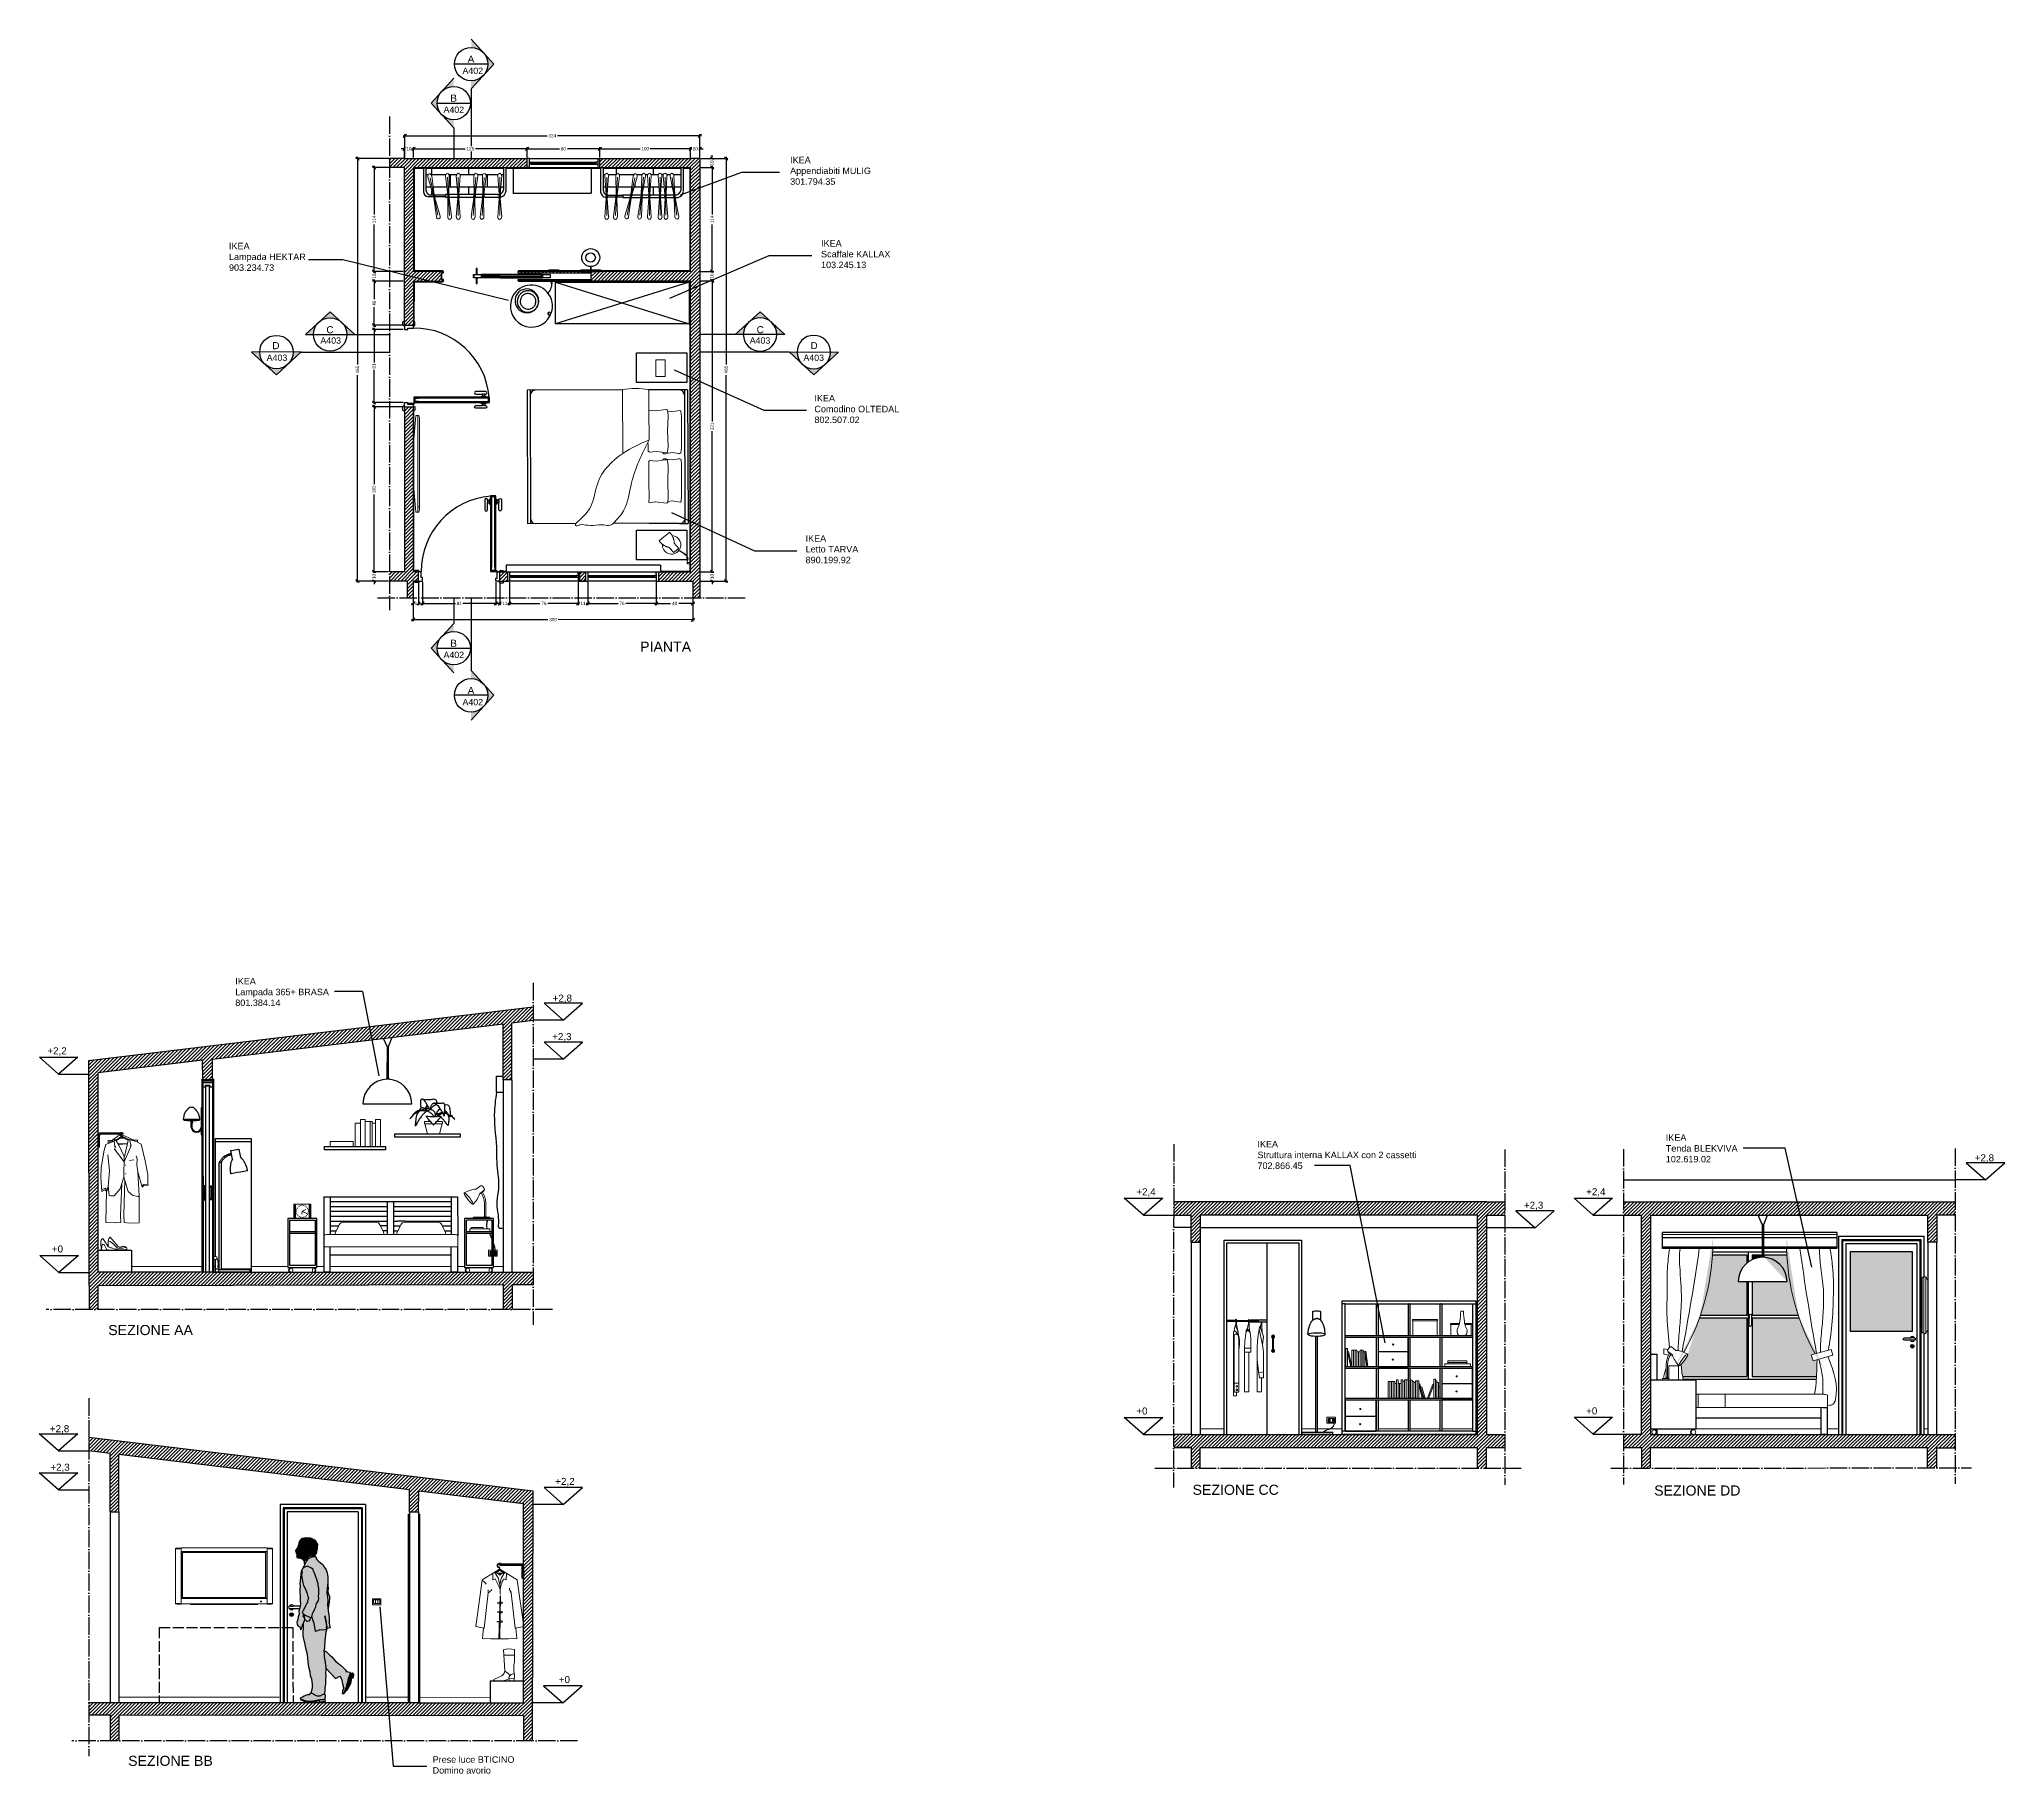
# Model space of a CAD drawing. Header units: millimetres. Extents: x 3016 to 5179, y 3293 to 5202.
import ezdxf

# ---------------------------------------------------------------- set-up
doc = ezdxf.new("R2010")
doc.units = ezdxf.units.MM
doc.header["$MEASUREMENT"] = 0
doc.linetypes.add('ACAD_ISO02W100', pattern=[15, 12, -3])
doc.linetypes.add('ACAD_ISO04W100', pattern=[30, 24, -3, 0, -3])
doc.layers.get('DEFPOINTS').update_dxf_attribs({"color": 210})
for name, color, linetype in [('A-DOOR-FULL', 4, 'Continuous'), ('A-ELEV-MBE1', 7, 'Continuous'), ('A-FLOR-LEVL', 7, 'Continuous'), ('A-FURN', 6, 'Continuous'), ('A-GLAZ-FULL', 137, 'Continuous'), ('A-SECT-MCUT', 7, 'Continuous'), ('A-WALL-FULL-EXTR', 100, 'Continuous'), ('A-WALL-FULL-INTR', 7, 'Continuous'), ('CAMPITURE SEZIONE', 9, 'Continuous'), ('Pavimento', 1, 'Continuous'), ('PROIETTATO', 60, 'Continuous'), ('QUOTE', 5, 'Continuous'), ('SAGOMA', 250, 'Continuous')]:
    doc.layers.add(name, color=color, linetype=linetype)
for name, color, linetype, lineweight in [('ARREDI', 145, 'Continuous', 0), ('Battiscopa', 2, 'ACAD_ISO02W100', 13), ('Interruttori', 92, 'Continuous', 13)]:
    doc.layers.add(name, color=color, linetype=linetype, lineweight=lineweight)
doc.layers.add('PIANTE', color=7, linetype='Continuous', true_color=0x008f00)
doc.styles.add('ARIAL', font='Arial.ttf')
doc.styles.get("Standard").update_dxf_attribs({"font": 'Arial.ttf'})
doc.styles.add('underline', font='Arial.ttf')
doc.dimstyles.new('TICK_36', dxfattribs={"dimtxt": 3.6, "dimasz": 3.6, "dimexe": 1.8, "dimexo": 1.2, "dimgap": 1.8, "dimtad": 0, "dimdec": 0, "dimzin": 0, "dimdsep": 46, "dimtxsty": 'ARIAL', "dimblk": 'OBLIQUE', "dimcen": 1.8, "dimdle": 1.8, "dimclrd": 256, "dimclrt": 256, "dimadec": 0, "dimazin": 0, "dimtfac": 1, "dimtdec": 0, "dimtmove": 1, "dimatfit": 3, "dimldrblk": 'OPEN90', "dimfxl": 1, "dimtfill": 1, "dimtolj": 1, "dimtzin": 0, "dimarcsym": 0})
pattern_1 = [(45, (2895.9043, 2906.6683), (-1.9445436, 1.9445436), [])]
pattern_2 = [(0, (4586.008, 2858.478), (0, 13.54836), []), (90, (4586.008, 2858.478), (-20.32, 13.54836), [13.54836, -13.54836])]

msp = doc.modelspace()

# ---------------------------------------------------------------- texts
at = {"layer": 'A-ELEV-MBE1', "ltscale": 9, "transparency": 33554687, "char_height": 7.116, "attachment_point": 1, "style": 'ARIAL'}
for s, insert in [('IKEA\\PAppendiabiti MULIG\\P301.794.35', (3842.3, 5072.7)), ('IKEA\\PLampada HEKTAR\\P903.234.73', (3224.7, 4978)), ('IKEA\\PScaffale KALLAX\\P103.245.13', (3876.3, 4981)), ('IKEA\\PComodino OLTEDAL\\P802.507.02', (3869, 4810.5)), ('IKEA\\PLetto TARVA\\P890.199.92', (3859.3, 4656.2)), ('IKEA\\PLampada 365+ BRASA\\P801.384.14', (3231.6, 4168.9)), ('IKEA\\PStruttura interna KALLAX con 2 cassetti\\P702.866.45', (4356.6, 3989.6)), ('IKEA\\PTenda BLEKVIVA\\P102.619.02', (4806, 3996.8)), ('Prese luce BTICINO\\PDomino avorio ', (3448.8, 3312.3))]:
    msp.add_mtext_dynamic_manual_height_columns(s, width=404.321, gutter_width=9, heights=[0], dxfattribs=dict(at, insert=insert))
at = {"layer": 'A-ELEV-MBE1', "transparency": 33554687, "char_height": 11.12, "attachment_point": 1, "style": 'ARIAL'}
for s, insert in [('PIANTA', (3677.2, 4539)), ('SEZIONE AA', (3091.8, 3787)), ('SEZIONE CC', (4285.2, 3611.2)), ('SEZIONE DD', (4793.2, 3610.4)), ('SEZIONE BB', (3113.7, 3312.9))]:
    msp.add_mtext_dynamic_manual_height_columns(s, width=404.321, gutter_width=9, heights=[0], dxfattribs=dict(at, insert=insert))
at = {"layer": 'QUOTE', "transparency": 33554687}
for s, height, rotation, p in [('A402', 6.95, 359.976, (3481.7, 5163.9)), ('A', 7.84, 359.976, (3487.4, 5176.3)), ('D', 7.84, 0.3275, (3272.4, 4860.9)), ('A403', 6.95, 0.1638, (3325.3, 4867)), ('C', 7.84, 0.3275, (3331.9, 4878.4)), ('A403', 6.95, 359.8362, (3797.8, 4867.1)), ('C', 7.84, 359.6725, (3805.4, 4878.5)), ('D', 7.84, 359.6725, (3864.6, 4861)), ('A403', 6.95, 0.1638, (3266.2, 4848)), ('A403', 6.95, 359.8362, (3856.9, 4848.1)), ('A', 7.84, 359.976, (3487.4, 4481.5)), ('A402', 6.95, 359.976, (3481.7, 4469.1))]:
    msp.add_text(s, height=height, rotation=rotation, dxfattribs=at).set_placement(p)
for s, height, p in [('A402', 6.95, (3460.8, 5121)), ('B', 7.84, (3468.3, 5133.3)), ('A402', 6.95, (3460.8, 4521)), ('B', 7.84, (3468.3, 4533.4))]:
    msp.add_text(s, height=height, dxfattribs=at).set_placement(p)
at = {"layer": 'QUOTE', "transparency": 33554687, "style": 'underline'}
for s, p in [('+2,8', (3580.9, 4142.9)), ('+2,2', (3024.8, 4084.9)), ('+2,3', (3580.4, 4100.5)), ('+2,8', (5146, 3967.1)), ('+2,4', (4223.3, 3929.7)), ('+2,4', (4718.3, 3929.8)), ('+2,3', (4649.9, 3915)), ('+0', (3029.8, 3866.8)), ('+0', (4223.3, 3688.5)), ('+0', (4718.3, 3688.6)), ('+2,8', (3027.6, 3669)), ('+2,3', (3028.1, 3626.6)), ('+2,2', (3583.8, 3611)), ('+0', (3587.7, 3392.9))]:
    msp.add_text(s, height=7.72, dxfattribs=at).set_placement(p)

# ---------------------------------------------------------------- blocks, each defined once
blk = doc.blocks.new('Sezioni')
h = blk.add_hatch(color=256)
h.dxf.hatch_style = 1
h.paths.add_polyline_path([(52264, 47221), (52418, 47221, -1), (53053, 47221), (53206, 47221), (52735, 47652)])
blk.add_lwpolyline([(52264, 47221), (53206, 47221), (52735, 47652)], close=True)
blk.add_circle((52735, 47221), 318)
blk = doc.blocks.new('_Oblique')
at = {"color": 0, "linetype": 'ByBlock', "lineweight": -2}
blk.add_line((-0.5, -0.5), (0.5, 0.5), dxfattribs=at)
blk = doc.blocks.new('*D14')
at = {"layer": 'QUOTE', "color": 0, "lineweight": -2, "transparency": 16777216}
for p, q in [((3417.7, 5072), (3417.7, 5083.3)), ((3427.8, 5072), (3427.8, 5083.3))]:
    blk.add_line(p, q, dxfattribs=at)
at = {"layer": 'QUOTE', "lineweight": -2, "transparency": 16777216}
for p, q in [((3417.7, 5081.5), (3414.1, 5081.5)), ((3417.7, 5081.5), (3418.5, 5081.5)), ((3427.8, 5081.5), (3427, 5081.5)), ((3427.8, 5081.5), (3431.4, 5081.5))]:
    blk.add_line(p, q, dxfattribs=at)
at = {"layer": 'QUOTE', "lineweight": -2, "transparency": 16777216, "xscale": 3.6, "yscale": 3.6, "zscale": 3.6}
blk.add_blockref('_Oblique', (3417.7, 5081.5), dxfattribs=at)
at = {"layer": 'QUOTE', "lineweight": -2, "transparency": 16777216, "xscale": 3.6, "yscale": 3.6, "zscale": 3.6, "rotation": 180}
blk.add_blockref('_Oblique', (3427.8, 5081.5), dxfattribs=at)
at = {"layer": 'QUOTE', "transparency": 16777216, "insert": (3422.7, 5081.5), "char_height": 3.6, "attachment_point": 5, "style": 'ARIAL', "bg_fill": 3, "box_fill_scale": 1.25, "bg_fill_color": 256, "bg_fill_true_color": 13158600, "bg_fill_transparency": 0}
blk.add_mtext('\\A1;10', dxfattribs=at)
at = {"layer": 'DEFPOINTS', "color": 0, "transparency": 16777216}
for p in [(3417.7, 5070.8), (3427.8, 5081.5), (3427.8, 5070.8)]:
    blk.add_point(p, dxfattribs=at)
blk = doc.blocks.new('_Open90')
at = {"color": 0, "linetype": 'ByBlock', "lineweight": -2}
for p, q in [((0, 0), (-1, 0)), ((-0.5, 0.5), (0, 0)), ((0, 0), (-0.5, -0.5))]:
    blk.add_line(p, q, dxfattribs=at)
blk = doc.blocks.new('*D15')
at = {"layer": 'DEFPOINTS', "color": 0, "transparency": 16777216}
for p in [(3427.8, 5070.8), (3552.8, 5081.5), (3552.8, 5070.8)]:
    blk.add_point(p, dxfattribs=at)
at = {"layer": 'QUOTE', "color": 0, "lineweight": -2, "transparency": 16777216}
for p, q in [((3427.8, 5072), (3427.8, 5083.3)), ((3552.8, 5072), (3552.8, 5083.3))]:
    blk.add_line(p, q, dxfattribs=at)
at = {"layer": 'QUOTE', "lineweight": -2, "transparency": 16777216}
for p, q in [((3426, 5081.5), (3484.7, 5081.5)), ((3554.6, 5081.5), (3495.9, 5081.5))]:
    blk.add_line(p, q, dxfattribs=at)
at = {"layer": 'QUOTE', "lineweight": -2, "transparency": 16777216, "xscale": 3.6, "yscale": 3.6, "zscale": 3.6, "rotation": 180}
blk.add_blockref('_Oblique', (3427.8, 5081.5), dxfattribs=at)
at = {"layer": 'QUOTE', "lineweight": -2, "transparency": 16777216, "xscale": 3.6, "yscale": 3.6, "zscale": 3.6}
blk.add_blockref('_Oblique', (3552.8, 5081.5), dxfattribs=at)
at = {"layer": 'QUOTE', "transparency": 16777216, "insert": (3490.3, 5081.5), "char_height": 3.6, "attachment_point": 5, "style": 'ARIAL', "bg_fill": 3, "box_fill_scale": 1.25, "bg_fill_color": 256, "bg_fill_true_color": 13158600, "bg_fill_transparency": 0}
blk.add_mtext('\\A1;125', dxfattribs=at)
blk = doc.blocks.new('*D29')
at = {"layer": 'DEFPOINTS', "color": 0, "transparency": 16777216}
for p in [(3552.8, 5070.8), (3632.8, 5081.5), (3632.8, 5070.8)]:
    blk.add_point(p, dxfattribs=at)
at = {"layer": 'QUOTE', "color": 0, "lineweight": -2, "transparency": 16777216}
for p, q in [((3552.8, 5072), (3552.8, 5083.3)), ((3632.8, 5072), (3632.8, 5083.3))]:
    blk.add_line(p, q, dxfattribs=at)
at = {"layer": 'QUOTE', "lineweight": -2, "transparency": 16777216}
for p, q in [((3551, 5081.5), (3588.5, 5081.5)), ((3634.6, 5081.5), (3597.2, 5081.5))]:
    blk.add_line(p, q, dxfattribs=at)
at = {"layer": 'QUOTE', "lineweight": -2, "transparency": 16777216, "xscale": 3.6, "yscale": 3.6, "zscale": 3.6, "rotation": 180}
blk.add_blockref('_Oblique', (3552.8, 5081.5), dxfattribs=at)
at = {"layer": 'QUOTE', "lineweight": -2, "transparency": 16777216, "xscale": 3.6, "yscale": 3.6, "zscale": 3.6}
blk.add_blockref('_Oblique', (3632.8, 5081.5), dxfattribs=at)
at = {"layer": 'QUOTE', "transparency": 16777216, "insert": (3592.8, 5081.5), "char_height": 3.6, "attachment_point": 5, "style": 'ARIAL', "bg_fill": 3, "box_fill_scale": 1.25, "bg_fill_color": 256, "bg_fill_true_color": 13158600, "bg_fill_transparency": 0}
blk.add_mtext('\\A1;80', dxfattribs=at)
blk = doc.blocks.new('*D16')
at = {"layer": 'DEFPOINTS', "color": 0, "transparency": 16777216}
for p in [(3632.8, 5070.8), (3732.8, 5081.5), (3732.8, 5070.8)]:
    blk.add_point(p, dxfattribs=at)
at = {"layer": 'QUOTE', "color": 0, "lineweight": -2, "transparency": 16777216}
for p, q in [((3632.8, 5072), (3632.8, 5083.3)), ((3732.8, 5072), (3732.8, 5083.3))]:
    blk.add_line(p, q, dxfattribs=at)
at = {"layer": 'QUOTE', "lineweight": -2, "transparency": 16777216}
for p, q in [((3631, 5081.5), (3677.2, 5081.5)), ((3734.6, 5081.5), (3688.4, 5081.5))]:
    blk.add_line(p, q, dxfattribs=at)
at = {"layer": 'QUOTE', "lineweight": -2, "transparency": 16777216, "xscale": 3.6, "yscale": 3.6, "zscale": 3.6, "rotation": 180}
blk.add_blockref('_Oblique', (3632.8, 5081.5), dxfattribs=at)
at = {"layer": 'QUOTE', "lineweight": -2, "transparency": 16777216, "xscale": 3.6, "yscale": 3.6, "zscale": 3.6}
blk.add_blockref('_Oblique', (3732.8, 5081.5), dxfattribs=at)
at = {"layer": 'QUOTE', "transparency": 16777216, "insert": (3682.8, 5081.5), "char_height": 3.6, "attachment_point": 5, "style": 'ARIAL', "bg_fill": 3, "box_fill_scale": 1.25, "bg_fill_color": 256, "bg_fill_true_color": 13158600, "bg_fill_transparency": 0}
blk.add_mtext('\\A1;100', dxfattribs=at)
blk = doc.blocks.new('*D30')
at = {"layer": 'DEFPOINTS', "color": 0, "transparency": 16777216}
for p in [(3742.8, 5095.8), (3418.3, 5070.8), (3742.8, 5070.8)]:
    blk.add_point(p, dxfattribs=at)
at = {"layer": 'QUOTE', "lineweight": -2, "transparency": 16777216}
for p, q in [((3416.5, 5095.8), (3574.8, 5095.8)), ((3744.6, 5095.8), (3586.3, 5095.8))]:
    blk.add_line(p, q, dxfattribs=at)
at = {"layer": 'QUOTE', "color": 0, "lineweight": -2, "transparency": 16777216}
for p, q in [((3418.3, 5072), (3418.3, 5097.6)), ((3742.8, 5072), (3742.8, 5097.6))]:
    blk.add_line(p, q, dxfattribs=at)
at = {"layer": 'QUOTE', "lineweight": -2, "transparency": 16777216, "xscale": 3.6, "yscale": 3.6, "zscale": 3.6, "rotation": 180}
blk.add_blockref('_Oblique', (3418.3, 5095.8), dxfattribs=at)
at = {"layer": 'QUOTE', "lineweight": -2, "transparency": 16777216, "xscale": 3.6, "yscale": 3.6, "zscale": 3.6}
blk.add_blockref('_Oblique', (3742.8, 5095.8), dxfattribs=at)
at = {"layer": 'QUOTE', "transparency": 16777216, "insert": (3580.5, 5095.8), "char_height": 3.6, "attachment_point": 5, "style": 'ARIAL', "bg_fill": 3, "box_fill_scale": 1.25, "bg_fill_color": 256, "bg_fill_true_color": 13158600, "bg_fill_transparency": 0}
blk.add_mtext('\\A1;324', dxfattribs=at)
blk = doc.blocks.new('*D17')
at = {"layer": 'QUOTE', "color": 0, "lineweight": -2, "transparency": 16777216}
for p, q in [((3732.8, 5072), (3732.8, 5083.3)), ((3742.8, 5072), (3742.8, 5083.3))]:
    blk.add_line(p, q, dxfattribs=at)
at = {"layer": 'QUOTE', "lineweight": -2, "transparency": 16777216}
for p, q in [((3732.8, 5081.5), (3729.2, 5081.5)), ((3732.8, 5081.5), (3733.6, 5081.5)), ((3742.8, 5081.5), (3742, 5081.5)), ((3742.8, 5081.5), (3746.4, 5081.5))]:
    blk.add_line(p, q, dxfattribs=at)
at = {"layer": 'QUOTE', "lineweight": -2, "transparency": 16777216, "xscale": 3.6, "yscale": 3.6, "zscale": 3.6}
blk.add_blockref('_Oblique', (3732.8, 5081.5), dxfattribs=at)
at = {"layer": 'QUOTE', "lineweight": -2, "transparency": 16777216, "xscale": 3.6, "yscale": 3.6, "zscale": 3.6, "rotation": 180}
blk.add_blockref('_Oblique', (3742.8, 5081.5), dxfattribs=at)
at = {"layer": 'QUOTE', "transparency": 16777216, "insert": (3737.8, 5081.5), "char_height": 3.6, "attachment_point": 5, "style": 'ARIAL', "bg_fill": 3, "box_fill_scale": 1.25, "bg_fill_color": 256, "bg_fill_true_color": 13158600, "bg_fill_transparency": 0}
blk.add_mtext('\\A1;10', dxfattribs=at)
at = {"layer": 'DEFPOINTS', "color": 0, "transparency": 16777216}
for p in [(3732.8, 5070.8), (3742.8, 5081.5), (3742.8, 5070.8)]:
    blk.add_point(p, dxfattribs=at)
blk = doc.blocks.new('*D31')
at = {"layer": 'DEFPOINTS', "color": 0, "transparency": 16777216}
for p in [(3742.8, 5070.8), (3742.8, 4605.8), (3771.8, 4605.8)]:
    blk.add_point(p, dxfattribs=at)
at = {"layer": 'QUOTE', "color": 0, "lineweight": -2, "transparency": 16777216}
for p, q in [((3744, 5070.8), (3773.6, 5070.8)), ((3744, 4605.8), (3773.6, 4605.8))]:
    blk.add_line(p, q, dxfattribs=at)
at = {"layer": 'QUOTE', "lineweight": -2, "transparency": 16777216}
for p, q in [((3771.8, 5072.6), (3771.8, 4844.1)), ((3771.8, 4604), (3771.8, 4832.4))]:
    blk.add_line(p, q, dxfattribs=at)
at = {"layer": 'QUOTE', "lineweight": -2, "transparency": 16777216, "xscale": 3.6, "yscale": 3.6, "zscale": 3.6}
for p, rotation in [((3771.8, 5070.8), 90), ((3771.8, 4605.8), 270)]:
    blk.add_blockref('_Oblique', p, dxfattribs=dict(at, rotation=rotation))
at = {"layer": 'QUOTE', "transparency": 16777216, "insert": (3771.8, 4838.3), "char_height": 3.6, "attachment_point": 5, "rotation": 90, "style": 'ARIAL', "bg_fill": 3, "box_fill_scale": 1.25, "bg_fill_color": 256, "bg_fill_true_color": 13158600, "bg_fill_transparency": 0}
blk.add_mtext('\\A1;465', dxfattribs=at)
blk = doc.blocks.new('*D32')
at = {"layer": 'DEFPOINTS', "color": 0, "transparency": 16777216}
for p in [(3742.8, 5070.8), (3742.8, 5060.8)]:
    blk.add_point(p, dxfattribs=at)
at = {"layer": 'QUOTE', "color": 0, "lineweight": -2, "transparency": 16777216}
for p, q in [((3744, 5070.8), (3758.2, 5070.8)), ((3744, 5060.8), (3758.2, 5060.8))]:
    blk.add_line(p, q, dxfattribs=at)
at = {"layer": 'QUOTE', "lineweight": -2, "transparency": 16777216}
for p, q in [((3756.4, 5070.8), (3756.4, 5074.4)), ((3756.4, 5070.8), (3756.4, 5070)), ((3756.4, 5060.8), (3756.4, 5061.6)), ((3756.4, 5060.8), (3756.4, 5057.2))]:
    blk.add_line(p, q, dxfattribs=at)
at = {"layer": 'QUOTE', "lineweight": -2, "transparency": 16777216, "xscale": 3.6, "yscale": 3.6, "zscale": 3.6}
for p, rotation in [((3756.4, 5070.8), 270), ((3756.4, 5060.8), 90)]:
    blk.add_blockref('_Oblique', p, dxfattribs=dict(at, rotation=rotation))
at = {"layer": 'QUOTE', "transparency": 16777216, "insert": (3756.4, 5065.8), "char_height": 3.6, "attachment_point": 5, "rotation": 90, "style": 'ARIAL', "bg_fill": 3, "box_fill_scale": 1.25, "bg_fill_color": 256, "bg_fill_true_color": 13158600, "bg_fill_transparency": 0}
blk.add_mtext('\\A1;10', dxfattribs=at)
at = {"layer": 'DEFPOINTS', "color": 0, "transparency": 16777216}
blk.add_point((3756.4, 5060.8), dxfattribs=at)
blk = doc.blocks.new('*D33')
at = {"layer": 'DEFPOINTS', "color": 0, "transparency": 16777216}
for p in [(3742.8, 5060.8), (3742.8, 4946.5), (3756.4, 4946.5)]:
    blk.add_point(p, dxfattribs=at)
at = {"layer": 'QUOTE', "lineweight": -2, "transparency": 16777216}
for p, q in [((3756.4, 5062.6), (3756.4, 5009.1)), ((3756.4, 4944.7), (3756.4, 4998.2))]:
    blk.add_line(p, q, dxfattribs=at)
at = {"layer": 'QUOTE', "color": 0, "lineweight": -2, "transparency": 16777216}
for p, q in [((3744, 5060.8), (3758.2, 5060.8)), ((3744, 4946.5), (3758.2, 4946.5))]:
    blk.add_line(p, q, dxfattribs=at)
at = {"layer": 'QUOTE', "lineweight": -2, "transparency": 16777216, "xscale": 3.6, "yscale": 3.6, "zscale": 3.6}
for p, rotation in [((3756.4, 5060.8), 90), ((3756.4, 4946.5), 270)]:
    blk.add_blockref('_Oblique', p, dxfattribs=dict(at, rotation=rotation))
at = {"layer": 'QUOTE', "transparency": 16777216, "insert": (3756.4, 5003.7), "char_height": 3.6, "attachment_point": 5, "rotation": 90, "style": 'ARIAL', "bg_fill": 3, "box_fill_scale": 1.25, "bg_fill_color": 256, "bg_fill_true_color": 13158600, "bg_fill_transparency": 0}
blk.add_mtext('\\A1;114', dxfattribs=at)
blk = doc.blocks.new('*D18')
at = {"layer": 'DEFPOINTS', "color": 0, "transparency": 16777216}
for p in [(3742.8, 4946.5), (3742.8, 4936.3)]:
    blk.add_point(p, dxfattribs=at)
at = {"layer": 'QUOTE', "color": 0, "lineweight": -2, "transparency": 16777216}
for p, q in [((3744, 4946.5), (3758.2, 4946.5)), ((3744, 4936.3), (3758.2, 4936.3))]:
    blk.add_line(p, q, dxfattribs=at)
at = {"layer": 'QUOTE', "lineweight": -2, "transparency": 16777216}
for p, q in [((3756.4, 4946.5), (3756.4, 4950.1)), ((3756.4, 4946.5), (3756.4, 4945.6)), ((3756.4, 4936.3), (3756.4, 4937.2)), ((3756.4, 4936.3), (3756.4, 4932.7))]:
    blk.add_line(p, q, dxfattribs=at)
at = {"layer": 'QUOTE', "lineweight": -2, "transparency": 16777216, "xscale": 3.6, "yscale": 3.6, "zscale": 3.6}
for p, rotation in [((3756.4, 4946.5), 270), ((3756.4, 4936.3), 90)]:
    blk.add_blockref('_Oblique', p, dxfattribs=dict(at, rotation=rotation))
at = {"layer": 'QUOTE', "transparency": 16777216, "insert": (3756.4, 4941.4), "char_height": 3.6, "attachment_point": 5, "rotation": 90, "style": 'ARIAL', "bg_fill": 3, "box_fill_scale": 1.25, "bg_fill_color": 256, "bg_fill_true_color": 13158600, "bg_fill_transparency": 0}
blk.add_mtext('\\A1;10', dxfattribs=at)
at = {"layer": 'DEFPOINTS', "color": 0, "transparency": 16777216}
blk.add_point((3756.4, 4936.3), dxfattribs=at)
blk = doc.blocks.new('*D19')
at = {"layer": 'DEFPOINTS', "color": 0, "transparency": 16777216}
for p in [(3742.8, 4936.3), (3742.8, 4615.8), (3756.4, 4615.8)]:
    blk.add_point(p, dxfattribs=at)
at = {"layer": 'QUOTE', "color": 0, "lineweight": -2, "transparency": 16777216}
for p, q in [((3744, 4936.3), (3758.2, 4936.3)), ((3744, 4615.8), (3758.2, 4615.8))]:
    blk.add_line(p, q, dxfattribs=at)
at = {"layer": 'QUOTE', "lineweight": -2, "transparency": 16777216}
for p, q in [((3756.4, 4938.1), (3756.4, 4781.4)), ((3756.4, 4614), (3756.4, 4770.6))]:
    blk.add_line(p, q, dxfattribs=at)
at = {"layer": 'QUOTE', "lineweight": -2, "transparency": 16777216, "xscale": 3.6, "yscale": 3.6, "zscale": 3.6}
for p, rotation in [((3756.4, 4936.3), 90), ((3756.4, 4615.8), 270)]:
    blk.add_blockref('_Oblique', p, dxfattribs=dict(at, rotation=rotation))
at = {"layer": 'QUOTE', "transparency": 16777216, "insert": (3756.4, 4776), "char_height": 3.6, "attachment_point": 5, "rotation": 90, "style": 'ARIAL', "bg_fill": 3, "box_fill_scale": 1.25, "bg_fill_color": 256, "bg_fill_true_color": 13158600, "bg_fill_transparency": 0}
blk.add_mtext('\\A1;321', dxfattribs=at)
blk = doc.blocks.new('*D34')
at = {"layer": 'DEFPOINTS', "color": 0, "transparency": 16777216}
for p in [(3742.8, 4615.8), (3742.8, 4605.8)]:
    blk.add_point(p, dxfattribs=at)
at = {"layer": 'QUOTE', "color": 0, "lineweight": -2, "transparency": 16777216}
for p, q in [((3744, 4615.8), (3758.2, 4615.8)), ((3744, 4605.8), (3758.2, 4605.8))]:
    blk.add_line(p, q, dxfattribs=at)
at = {"layer": 'QUOTE', "lineweight": -2, "transparency": 16777216}
for p, q in [((3756.4, 4615.8), (3756.4, 4619.4)), ((3756.4, 4615.8), (3756.4, 4615)), ((3756.4, 4605.8), (3756.4, 4606.6)), ((3756.4, 4605.8), (3756.4, 4602.2))]:
    blk.add_line(p, q, dxfattribs=at)
at = {"layer": 'QUOTE', "lineweight": -2, "transparency": 16777216, "xscale": 3.6, "yscale": 3.6, "zscale": 3.6}
for p, rotation in [((3756.4, 4615.8), 270), ((3756.4, 4605.8), 90)]:
    blk.add_blockref('_Oblique', p, dxfattribs=dict(at, rotation=rotation))
at = {"layer": 'QUOTE', "transparency": 16777216, "insert": (3756.4, 4610.8), "char_height": 3.6, "attachment_point": 5, "rotation": 90, "style": 'ARIAL', "bg_fill": 3, "box_fill_scale": 1.25, "bg_fill_color": 256, "bg_fill_true_color": 13158600, "bg_fill_transparency": 0}
blk.add_mtext('\\A1;10', dxfattribs=at)
at = {"layer": 'DEFPOINTS', "color": 0, "transparency": 16777216}
blk.add_point((3756.4, 4605.8), dxfattribs=at)
blk = doc.blocks.new('*D20')
at = {"layer": 'DEFPOINTS', "color": 0, "transparency": 16777216}
for p in [(3427.3, 4605.8), (3433.2, 4605.8)]:
    blk.add_point(p, dxfattribs=at)
at = {"layer": 'QUOTE', "color": 0, "lineweight": -2, "transparency": 16777216}
for p, q in [((3427.3, 4604.6), (3427.3, 4579.3)), ((3433.2, 4604.6), (3433.2, 4579.3))]:
    blk.add_line(p, q, dxfattribs=at)
at = {"layer": 'QUOTE', "lineweight": -2, "transparency": 16777216}
blk.add_line((3425.5, 4581.1), (3435, 4581.1), dxfattribs=at)
at = {"layer": 'QUOTE', "transparency": 16777216, "insert": (3430.2, 4581.1), "char_height": 3.6, "attachment_point": 5, "style": 'ARIAL', "bg_fill": 3, "box_fill_scale": 1.25, "bg_fill_color": 256, "bg_fill_true_color": 13158600, "bg_fill_transparency": 0}
blk.add_mtext('\\A1;6', dxfattribs=at)
at = {"layer": 'DEFPOINTS', "color": 0, "transparency": 16777216}
blk.add_point((3433.2, 4581.1), dxfattribs=at)
at = {"layer": 'QUOTE', "lineweight": -2, "transparency": 16777216, "xscale": 3.6, "yscale": 3.6, "zscale": 3.6, "rotation": 180}
blk.add_blockref('_Oblique', (3427.3, 4581.1), dxfattribs=at)
at = {"layer": 'QUOTE', "lineweight": -2, "transparency": 16777216, "xscale": 3.6, "yscale": 3.6, "zscale": 3.6}
blk.add_blockref('_Oblique', (3433.2, 4581.1), dxfattribs=at)
blk = doc.blocks.new('*D21')
at = {"layer": 'DEFPOINTS', "color": 0, "transparency": 16777216}
for p in [(3437.8, 4605.8), (3518.3, 4605.8), (3518.3, 4581.1)]:
    blk.add_point(p, dxfattribs=at)
at = {"layer": 'QUOTE', "color": 0, "lineweight": -2, "transparency": 16777216}
for p, q in [((3437.8, 4604.6), (3437.8, 4579.3)), ((3518.3, 4604.6), (3518.3, 4579.3))]:
    blk.add_line(p, q, dxfattribs=at)
at = {"layer": 'QUOTE', "lineweight": -2, "transparency": 16777216}
for p, q in [((3436, 4581.1), (3474, 4581.1)), ((3520.1, 4581.1), (3482, 4581.1))]:
    blk.add_line(p, q, dxfattribs=at)
at = {"layer": 'QUOTE', "lineweight": -2, "transparency": 16777216, "xscale": 3.6, "yscale": 3.6, "zscale": 3.6, "rotation": 180}
blk.add_blockref('_Oblique', (3437.8, 4581.1), dxfattribs=at)
at = {"layer": 'QUOTE', "lineweight": -2, "transparency": 16777216, "xscale": 3.6, "yscale": 3.6, "zscale": 3.6}
blk.add_blockref('_Oblique', (3518.3, 4581.1), dxfattribs=at)
at = {"layer": 'QUOTE', "transparency": 16777216, "insert": (3478, 4581.1), "char_height": 3.6, "attachment_point": 5, "style": 'ARIAL', "bg_fill": 3, "box_fill_scale": 1.25, "bg_fill_color": 256, "bg_fill_true_color": 13158600, "bg_fill_transparency": 0}
blk.add_mtext('\\A1;81', dxfattribs=at)
blk = doc.blocks.new('*D22')
at = {"layer": 'DEFPOINTS', "color": 0, "transparency": 16777216}
blk.add_point((3522.9, 4605.8), dxfattribs=at)
at = {"layer": 'QUOTE', "color": 0, "lineweight": -2, "transparency": 16777216}
for p, q in [((3522.9, 4604.6), (3522.9, 4579.3)), ((3533.5, 4585.9), (3533.5, 4579.3))]:
    blk.add_line(p, q, dxfattribs=at)
at = {"layer": 'QUOTE', "lineweight": -2, "transparency": 16777216}
for p, q in [((3522.9, 4581.1), (3519.3, 4581.1)), ((3522.9, 4581.1), (3524.5, 4581.1)), ((3533.5, 4581.1), (3531.9, 4581.1)), ((3533.5, 4581.1), (3537.1, 4581.1))]:
    blk.add_line(p, q, dxfattribs=at)
at = {"layer": 'QUOTE', "lineweight": -2, "transparency": 16777216, "xscale": 3.6, "yscale": 3.6, "zscale": 3.6}
blk.add_blockref('_Oblique', (3522.9, 4581.1), dxfattribs=at)
at = {"layer": 'QUOTE', "lineweight": -2, "transparency": 16777216, "xscale": 3.6, "yscale": 3.6, "zscale": 3.6, "rotation": 180}
blk.add_blockref('_Oblique', (3533.5, 4581.1), dxfattribs=at)
at = {"layer": 'QUOTE', "transparency": 16777216, "insert": (3528.2, 4581.1), "char_height": 3.6, "attachment_point": 5, "style": 'ARIAL', "bg_fill": 3, "box_fill_scale": 1.25, "bg_fill_color": 256, "bg_fill_true_color": 13158600, "bg_fill_transparency": 0}
blk.add_mtext('\\A1;11', dxfattribs=at)
at = {"layer": 'DEFPOINTS', "color": 0, "transparency": 16777216}
for p in [(3533.5, 4587.1), (3533.5, 4581.1)]:
    blk.add_point(p, dxfattribs=at)
blk = doc.blocks.new('*D23')
at = {"layer": 'DEFPOINTS', "color": 0, "transparency": 16777216}
for p in [(3533.5, 4605.8), (3609, 4587.2), (3609, 4581.1)]:
    blk.add_point(p, dxfattribs=at)
at = {"layer": 'QUOTE', "color": 0, "lineweight": -2, "transparency": 16777216}
for p, q in [((3533.5, 4604.6), (3533.5, 4579.3)), ((3609, 4586), (3609, 4579.3))]:
    blk.add_line(p, q, dxfattribs=at)
at = {"layer": 'QUOTE', "lineweight": -2, "transparency": 16777216}
for p, q in [((3531.7, 4581.1), (3566.9, 4581.1)), ((3610.8, 4581.1), (3575.6, 4581.1))]:
    blk.add_line(p, q, dxfattribs=at)
at = {"layer": 'QUOTE', "lineweight": -2, "transparency": 16777216, "xscale": 3.6, "yscale": 3.6, "zscale": 3.6, "rotation": 180}
blk.add_blockref('_Oblique', (3533.5, 4581.1), dxfattribs=at)
at = {"layer": 'QUOTE', "lineweight": -2, "transparency": 16777216, "xscale": 3.6, "yscale": 3.6, "zscale": 3.6}
blk.add_blockref('_Oblique', (3609, 4581.1), dxfattribs=at)
at = {"layer": 'QUOTE', "transparency": 16777216, "insert": (3571.3, 4581.1), "char_height": 3.6, "attachment_point": 5, "style": 'ARIAL', "bg_fill": 3, "box_fill_scale": 1.25, "bg_fill_color": 256, "bg_fill_true_color": 13158600, "bg_fill_transparency": 0}
blk.add_mtext('\\A1;76', dxfattribs=at)
blk = doc.blocks.new('*D24')
at = {"layer": 'DEFPOINTS', "color": 0, "transparency": 16777216}
blk.add_point((3609, 4605.8), dxfattribs=at)
at = {"layer": 'QUOTE', "color": 0, "lineweight": -2, "transparency": 16777216}
for p, q in [((3609, 4604.6), (3609, 4579.3)), ((3619.5, 4586), (3619.5, 4579.3))]:
    blk.add_line(p, q, dxfattribs=at)
at = {"layer": 'QUOTE', "lineweight": -2, "transparency": 16777216}
for p, q in [((3609, 4581.1), (3605.4, 4581.1)), ((3609, 4581.1), (3610.6, 4581.1)), ((3619.5, 4581.1), (3617.9, 4581.1)), ((3619.5, 4581.1), (3623.1, 4581.1))]:
    blk.add_line(p, q, dxfattribs=at)
at = {"layer": 'QUOTE', "lineweight": -2, "transparency": 16777216, "xscale": 3.6, "yscale": 3.6, "zscale": 3.6}
blk.add_blockref('_Oblique', (3609, 4581.1), dxfattribs=at)
at = {"layer": 'QUOTE', "lineweight": -2, "transparency": 16777216, "xscale": 3.6, "yscale": 3.6, "zscale": 3.6, "rotation": 180}
blk.add_blockref('_Oblique', (3619.5, 4581.1), dxfattribs=at)
at = {"layer": 'QUOTE', "transparency": 16777216, "insert": (3614.3, 4581.1), "char_height": 3.6, "attachment_point": 5, "style": 'ARIAL', "bg_fill": 3, "box_fill_scale": 1.25, "bg_fill_color": 256, "bg_fill_true_color": 13158600, "bg_fill_transparency": 0}
blk.add_mtext('\\A1;11', dxfattribs=at)
at = {"layer": 'DEFPOINTS', "color": 0, "transparency": 16777216}
for p in [(3619.5, 4587.2), (3619.5, 4581.1)]:
    blk.add_point(p, dxfattribs=at)
blk = doc.blocks.new('*D25')
at = {"layer": 'DEFPOINTS', "color": 0, "transparency": 16777216}
for p in [(3619.5, 4605.8), (3695, 4587.2), (3695, 4581.1)]:
    blk.add_point(p, dxfattribs=at)
at = {"layer": 'QUOTE', "color": 0, "lineweight": -2, "transparency": 16777216}
for p, q in [((3619.5, 4604.6), (3619.5, 4579.3)), ((3695, 4586), (3695, 4579.3))]:
    blk.add_line(p, q, dxfattribs=at)
at = {"layer": 'QUOTE', "lineweight": -2, "transparency": 16777216}
for p, q in [((3617.7, 4581.1), (3652.9, 4581.1)), ((3696.8, 4581.1), (3661.6, 4581.1))]:
    blk.add_line(p, q, dxfattribs=at)
at = {"layer": 'QUOTE', "lineweight": -2, "transparency": 16777216, "xscale": 3.6, "yscale": 3.6, "zscale": 3.6, "rotation": 180}
blk.add_blockref('_Oblique', (3619.5, 4581.1), dxfattribs=at)
at = {"layer": 'QUOTE', "lineweight": -2, "transparency": 16777216, "xscale": 3.6, "yscale": 3.6, "zscale": 3.6}
blk.add_blockref('_Oblique', (3695, 4581.1), dxfattribs=at)
at = {"layer": 'QUOTE', "transparency": 16777216, "insert": (3657.3, 4581.1), "char_height": 3.6, "attachment_point": 5, "style": 'ARIAL', "bg_fill": 3, "box_fill_scale": 1.25, "bg_fill_color": 256, "bg_fill_true_color": 13158600, "bg_fill_transparency": 0}
blk.add_mtext('\\A1;76', dxfattribs=at)
blk = doc.blocks.new('*D26')
at = {"layer": 'DEFPOINTS', "color": 0, "transparency": 16777216}
for p in [(3695, 4605.8), (3735.2, 4605.8), (3735.2, 4581.1)]:
    blk.add_point(p, dxfattribs=at)
at = {"layer": 'QUOTE', "color": 0, "lineweight": -2, "transparency": 16777216}
for p, q in [((3695, 4604.6), (3695, 4579.3)), ((3735.2, 4604.6), (3735.2, 4579.3))]:
    blk.add_line(p, q, dxfattribs=at)
at = {"layer": 'QUOTE', "lineweight": -2, "transparency": 16777216}
for p, q in [((3693.2, 4581.1), (3710.7, 4581.1)), ((3737, 4581.1), (3719.6, 4581.1))]:
    blk.add_line(p, q, dxfattribs=at)
at = {"layer": 'QUOTE', "lineweight": -2, "transparency": 16777216, "xscale": 3.6, "yscale": 3.6, "zscale": 3.6, "rotation": 180}
blk.add_blockref('_Oblique', (3695, 4581.1), dxfattribs=at)
at = {"layer": 'QUOTE', "lineweight": -2, "transparency": 16777216, "xscale": 3.6, "yscale": 3.6, "zscale": 3.6}
blk.add_blockref('_Oblique', (3735.2, 4581.1), dxfattribs=at)
at = {"layer": 'QUOTE', "transparency": 16777216, "insert": (3715.1, 4581.1), "char_height": 3.6, "attachment_point": 5, "style": 'ARIAL', "bg_fill": 3, "box_fill_scale": 1.25, "bg_fill_color": 256, "bg_fill_true_color": 13158600, "bg_fill_transparency": 0}
blk.add_mtext('\\A1;40', dxfattribs=at)
blk = doc.blocks.new('*D27')
at = {"layer": 'DEFPOINTS', "color": 0, "transparency": 16777216}
for p in [(3427.3, 4587.2), (3735.2, 4587.2), (3735.2, 4563.2)]:
    blk.add_point(p, dxfattribs=at)
at = {"layer": 'QUOTE', "color": 0, "lineweight": -2, "transparency": 16777216}
for p, q in [((3427.3, 4586), (3427.3, 4561.5)), ((3735.2, 4586), (3735.2, 4561.4))]:
    blk.add_line(p, q, dxfattribs=at)
at = {"layer": 'QUOTE', "lineweight": -2, "transparency": 16777216}
for p, q in [((3425.5, 4563.3), (3575.5, 4563.3)), ((3737, 4563.2), (3587, 4563.3))]:
    blk.add_line(p, q, dxfattribs=at)
at = {"layer": 'QUOTE', "lineweight": -2, "transparency": 16777216, "xscale": 3.6, "yscale": 3.6, "zscale": 3.6}
for p, rotation in [((3427.3, 4563.3), 179.9951847686464), ((3735.2, 4563.2), 359.9951847686464)]:
    blk.add_blockref('_Oblique', p, dxfattribs=dict(at, rotation=rotation))
at = {"layer": 'QUOTE', "transparency": 16777216, "insert": (3581.3, 4563.3), "char_height": 3.6, "attachment_point": 5, "rotation": 359.9952, "style": 'ARIAL', "bg_fill": 3, "box_fill_scale": 1.25, "bg_fill_color": 256, "bg_fill_true_color": 13158600, "bg_fill_transparency": 0}
blk.add_mtext('\\A1;308', dxfattribs=at)
blk = doc.blocks.new('*D35')
at = {"layer": 'DEFPOINTS', "color": 0, "transparency": 16777216}
for p in [(3417.7, 5060.8), (3384.4, 4946.5), (3417.7, 4946.5)]:
    blk.add_point(p, dxfattribs=at)
at = {"layer": 'QUOTE', "lineweight": -2, "transparency": 16777216}
for p, q in [((3384.4, 5062.6), (3384.4, 5009.1)), ((3384.4, 4944.7), (3384.4, 4998.2))]:
    blk.add_line(p, q, dxfattribs=at)
at = {"layer": 'QUOTE', "color": 0, "lineweight": -2, "transparency": 16777216}
for p, q in [((3416.5, 5060.8), (3382.6, 5060.8)), ((3416.5, 4946.5), (3382.6, 4946.5))]:
    blk.add_line(p, q, dxfattribs=at)
at = {"layer": 'QUOTE', "lineweight": -2, "transparency": 16777216, "xscale": 3.6, "yscale": 3.6, "zscale": 3.6}
for p, rotation in [((3384.4, 5060.8), 90), ((3384.4, 4946.5), 270)]:
    blk.add_blockref('_Oblique', p, dxfattribs=dict(at, rotation=rotation))
at = {"layer": 'QUOTE', "transparency": 16777216, "insert": (3384.4, 5003.7), "char_height": 3.6, "attachment_point": 5, "rotation": 90, "style": 'ARIAL', "bg_fill": 3, "box_fill_scale": 1.25, "bg_fill_color": 256, "bg_fill_true_color": 13158600, "bg_fill_transparency": 0}
blk.add_mtext('\\A1;114', dxfattribs=at)
blk = doc.blocks.new('*D36')
at = {"layer": 'DEFPOINTS', "color": 0, "transparency": 16777216}
for p in [(3417.7, 4946.5), (3417.7, 4935.8)]:
    blk.add_point(p, dxfattribs=at)
at = {"layer": 'QUOTE', "color": 0, "lineweight": -2, "transparency": 16777216}
for p, q in [((3416.5, 4946.5), (3382.6, 4946.5)), ((3416.5, 4935.8), (3382.6, 4935.8))]:
    blk.add_line(p, q, dxfattribs=at)
at = {"layer": 'QUOTE', "lineweight": -2, "transparency": 16777216}
for p, q in [((3384.4, 4946.5), (3384.4, 4950.1)), ((3384.4, 4946.5), (3384.4, 4945.4)), ((3384.4, 4935.8), (3384.4, 4936.9)), ((3384.4, 4935.8), (3384.4, 4932.2))]:
    blk.add_line(p, q, dxfattribs=at)
at = {"layer": 'QUOTE', "lineweight": -2, "transparency": 16777216, "xscale": 3.6, "yscale": 3.6, "zscale": 3.6}
for p, rotation in [((3384.4, 4946.5), 270), ((3384.4, 4935.8), 90)]:
    blk.add_blockref('_Oblique', p, dxfattribs=dict(at, rotation=rotation))
at = {"layer": 'QUOTE', "transparency": 16777216, "insert": (3384.4, 4941.2), "char_height": 3.6, "width": 3.733, "attachment_point": 5, "rotation": 90, "style": 'ARIAL', "bg_fill": 3, "box_fill_scale": 1.25, "bg_fill_color": 256, "bg_fill_true_color": 13158600, "bg_fill_transparency": 0}
blk.add_mtext('\\A1;10', dxfattribs=at)
at = {"layer": 'DEFPOINTS', "color": 0, "transparency": 16777216}
blk.add_point((3384.4, 4935.8), dxfattribs=at)
blk = doc.blocks.new('*D37')
at = {"layer": 'DEFPOINTS', "color": 0, "transparency": 16777216}
for p in [(3417.7, 4935.8), (3384.4, 4887.3), (3417.7, 4887.3)]:
    blk.add_point(p, dxfattribs=at)
at = {"layer": 'QUOTE', "color": 0, "lineweight": -2, "transparency": 16777216}
for p, q in [((3416.5, 4935.8), (3382.6, 4935.8)), ((3416.5, 4887.3), (3382.6, 4887.3))]:
    blk.add_line(p, q, dxfattribs=at)
at = {"layer": 'QUOTE', "lineweight": -2, "transparency": 16777216}
for p, q in [((3384.4, 4937.6), (3384.4, 4916)), ((3384.4, 4885.5), (3384.4, 4907.1))]:
    blk.add_line(p, q, dxfattribs=at)
at = {"layer": 'QUOTE', "lineweight": -2, "transparency": 16777216, "xscale": 3.6, "yscale": 3.6, "zscale": 3.6}
for p, rotation in [((3384.4, 4935.8), 90), ((3384.4, 4887.3), 270)]:
    blk.add_blockref('_Oblique', p, dxfattribs=dict(at, rotation=rotation))
at = {"layer": 'QUOTE', "transparency": 16777216, "insert": (3384.4, 4911.5), "char_height": 3.6, "attachment_point": 5, "rotation": 90, "style": 'ARIAL', "bg_fill": 3, "box_fill_scale": 1.25, "bg_fill_color": 256, "bg_fill_true_color": 13158600, "bg_fill_transparency": 0}
blk.add_mtext('\\A1;49', dxfattribs=at)
blk = doc.blocks.new('*D38')
at = {"layer": 'DEFPOINTS', "color": 0, "transparency": 16777216}
for p in [(3417.7, 4882.6), (3384.4, 4802.1), (3417.7, 4802.1)]:
    blk.add_point(p, dxfattribs=at)
at = {"layer": 'QUOTE', "color": 0, "lineweight": -2, "transparency": 16777216}
for p, q in [((3416.5, 4882.6), (3382.6, 4882.6)), ((3416.5, 4802.1), (3382.6, 4802.1))]:
    blk.add_line(p, q, dxfattribs=at)
at = {"layer": 'QUOTE', "lineweight": -2, "transparency": 16777216}
for p, q in [((3384.4, 4884.4), (3384.4, 4846.4)), ((3384.4, 4800.3), (3384.4, 4838.4))]:
    blk.add_line(p, q, dxfattribs=at)
at = {"layer": 'QUOTE', "lineweight": -2, "transparency": 16777216, "xscale": 3.6, "yscale": 3.6, "zscale": 3.6}
for p, rotation in [((3384.4, 4882.6), 90), ((3384.4, 4802.1), 270)]:
    blk.add_blockref('_Oblique', p, dxfattribs=dict(at, rotation=rotation))
at = {"layer": 'QUOTE', "transparency": 16777216, "insert": (3384.4, 4842.4), "char_height": 3.6, "attachment_point": 5, "rotation": 90, "style": 'ARIAL', "bg_fill": 3, "box_fill_scale": 1.25, "bg_fill_color": 256, "bg_fill_true_color": 13158600, "bg_fill_transparency": 0}
blk.add_mtext('\\A1;81', dxfattribs=at)
blk = doc.blocks.new('*D39')
at = {"layer": 'DEFPOINTS', "color": 0, "transparency": 16777216}
for p in [(3417.7, 4797.5), (3384.4, 4615.8), (3401.4, 4615.8)]:
    blk.add_point(p, dxfattribs=at)
at = {"layer": 'QUOTE', "color": 0, "lineweight": -2, "transparency": 16777216}
for p, q in [((3416.5, 4797.5), (3382.6, 4797.5)), ((3400.2, 4615.8), (3382.6, 4615.8))]:
    blk.add_line(p, q, dxfattribs=at)
at = {"layer": 'QUOTE', "lineweight": -2, "transparency": 16777216}
for p, q in [((3384.4, 4799.3), (3384.4, 4712.3)), ((3384.4, 4614), (3384.4, 4701.1))]:
    blk.add_line(p, q, dxfattribs=at)
at = {"layer": 'QUOTE', "lineweight": -2, "transparency": 16777216, "xscale": 3.6, "yscale": 3.6, "zscale": 3.6}
for p, rotation in [((3384.4, 4797.5), 90), ((3384.4, 4615.8), 270)]:
    blk.add_blockref('_Oblique', p, dxfattribs=dict(at, rotation=rotation))
at = {"layer": 'QUOTE', "transparency": 16777216, "insert": (3384.4, 4706.7), "char_height": 3.6, "attachment_point": 5, "rotation": 90, "style": 'ARIAL', "bg_fill": 3, "box_fill_scale": 1.25, "bg_fill_color": 256, "bg_fill_true_color": 13158600, "bg_fill_transparency": 0}
blk.add_mtext('\\A1;182', dxfattribs=at)
blk = doc.blocks.new('*D40')
at = {"layer": 'DEFPOINTS', "color": 0, "transparency": 16777216}
for p in [(3401.4, 4615.8), (3401.4, 4605.8)]:
    blk.add_point(p, dxfattribs=at)
at = {"layer": 'QUOTE', "color": 0, "lineweight": -2, "transparency": 16777216}
for p, q in [((3400.2, 4615.8), (3382.6, 4615.8)), ((3400.2, 4605.8), (3382.6, 4605.8))]:
    blk.add_line(p, q, dxfattribs=at)
at = {"layer": 'QUOTE', "lineweight": -2, "transparency": 16777216}
for p, q in [((3384.4, 4615.8), (3384.4, 4619.4)), ((3384.4, 4615.8), (3384.4, 4615)), ((3384.4, 4605.8), (3384.4, 4606.6)), ((3384.4, 4605.8), (3384.4, 4602.2))]:
    blk.add_line(p, q, dxfattribs=at)
at = {"layer": 'QUOTE', "lineweight": -2, "transparency": 16777216, "xscale": 3.6, "yscale": 3.6, "zscale": 3.6}
for p, rotation in [((3384.4, 4615.8), 270), ((3384.4, 4605.8), 90)]:
    blk.add_blockref('_Oblique', p, dxfattribs=dict(at, rotation=rotation))
at = {"layer": 'QUOTE', "transparency": 16777216, "insert": (3384.4, 4610.8), "char_height": 3.6, "attachment_point": 5, "rotation": 90, "style": 'ARIAL', "bg_fill": 3, "box_fill_scale": 1.25, "bg_fill_color": 256, "bg_fill_true_color": 13158600, "bg_fill_transparency": 0}
blk.add_mtext('\\A1;10', dxfattribs=at)
at = {"layer": 'DEFPOINTS', "color": 0, "transparency": 16777216}
blk.add_point((3384.4, 4605.8), dxfattribs=at)
blk = doc.blocks.new('*D28')
at = {"layer": 'DEFPOINTS', "color": 0, "transparency": 16777216}
for p in [(3401.4, 5070.8), (3366.1, 4605.8), (3401.4, 4605.8)]:
    blk.add_point(p, dxfattribs=at)
at = {"layer": 'QUOTE', "color": 0, "lineweight": -2, "transparency": 16777216}
for p, q in [((3400.2, 5070.8), (3364.3, 5070.8)), ((3400.2, 4605.8), (3364.3, 4605.8))]:
    blk.add_line(p, q, dxfattribs=at)
at = {"layer": 'QUOTE', "lineweight": -2, "transparency": 16777216}
for p, q in [((3366.1, 5072.6), (3366.1, 4844.1)), ((3366.1, 4604), (3366.1, 4832.4))]:
    blk.add_line(p, q, dxfattribs=at)
at = {"layer": 'QUOTE', "lineweight": -2, "transparency": 16777216, "xscale": 3.6, "yscale": 3.6, "zscale": 3.6}
for p, rotation in [((3366.1, 5070.8), 90), ((3366.1, 4605.8), 270)]:
    blk.add_blockref('_Oblique', p, dxfattribs=dict(at, rotation=rotation))
at = {"layer": 'QUOTE', "transparency": 16777216, "insert": (3366.1, 4838.3), "char_height": 3.6, "attachment_point": 5, "rotation": 90, "style": 'ARIAL', "bg_fill": 3, "box_fill_scale": 1.25, "bg_fill_color": 256, "bg_fill_true_color": 13158600, "bg_fill_transparency": 0}
blk.add_mtext('\\A1;465', dxfattribs=at)

# ---------------------------------------------------------------- hatches: boundary and pattern name
at = {"layer": 'A-GLAZ-FULL', "transparency": 33554521}
h = msp.add_hatch(color=256, dxfattribs=at)
h.dxf.hatch_style = 1
edge = h.paths.add_edge_path()
edge.add_line((4895.2, 3834.7), (4885.7, 3834.7))
edge.add_arc((4912.6, 3834.7), 26.9, 130.4593, 180, ccw=False)
edge.add_line((4895.2, 3855.2), (4895.2, 3864.4))
edge.add_line((4895.2, 3864.4), (4857.3, 3864.4))
edge.add_ellipse((4410.1, 3934.6), major_axis=(-438.3, 123.1), ratio=0.743066, start_angle=177.4915, end_angle=189.0682, ccw=False)
edge.add_line((4843.9, 3797.4), (4895.2, 3797.4))
edge.add_line((4895.2, 3797.4), (4895.2, 3834.7))
h = msp.add_hatch(color=256, dxfattribs=at)
h.dxf.hatch_style = 1
edge = h.paths.add_edge_path()
edge.add_ellipse((5387, 3930.6), major_axis=(439.3, 119.5), ratio=0.743066, start_angle=170.8748, end_angle=182.4285, ccw=False)
edge.add_line((4939.2, 3864.4), (4913.9, 3864.4))
edge.add_line((4913.9, 3864.4), (4913.9, 3863))
edge.add_line((4913.9, 3863), (4914.3, 3863))
edge.add_line((4914.3, 3863), (4914.3, 3861.6))
edge.add_arc((4912.6, 3834.7), 26.9, 0, 86.5365, ccw=False)
edge.add_line((4939.6, 3834.7), (4901.2, 3834.7))
edge.add_line((4901.2, 3834.7), (4901.2, 3797.4))
edge.add_line((4901.2, 3797.4), (4951.9, 3797.4))
h = msp.add_hatch(color=256, dxfattribs=at)
h.dxf.hatch_style = 1
h.paths.add_polyline_path([(4911.8, 3861.7), (4911.8, 3863), (4912.1, 3863), (4912.1, 3864.4), (4901.2, 3864.4), (4901.2, 3859.1, -0.102514)])
h = msp.add_hatch(color=256, dxfattribs=at)
h.dxf.hatch_style = 1
h.paths.add_polyline_path([(5077, 3868), (5009.4, 3868), (5009.4, 3780), (5077, 3780)])
h = msp.add_hatch(color=256, dxfattribs=at)
h.dxf.hatch_style = 1
edge = h.paths.add_edge_path()
edge.add_line((4895.2, 3794.4), (4842.9, 3794.4))
edge.add_ellipse((4410.1, 3934.6), major_axis=(-438.3, 123.1), ratio=0.743066, start_angle=170.0348, end_angle=176.9532, ccw=False)
edge.add_arc((4814.9, 3729), 30.1, 59.4856, 68.4907, ccw=False)
edge.add_ellipse((4825.3, 3748.6), major_axis=(4.88, 6.27), ratio=0.175211, start_angle=0, end_angle=2.5745, ccw=False)
edge.add_ellipse((4825.3, 3748.6), major_axis=(4.88, 6.27), ratio=0.175211, start_angle=228.3971, end_angle=360, ccw=False)
edge.add_spline(control_points=[(4822.9, 3743.8), (4823.2, 3739.3), (4823.5, 3733.6), (4825.3, 3726.6)], knot_values=[0.017173, 0.017173, 0.017173, 0.017173, 20.157629, 20.157629, 20.157629, 20.157629], degree=3, periodic=0)
edge.add_line((4824.5, 3730.4), (4895.2, 3730.4))
edge.add_line((4895.2, 3730.4), (4895.2, 3794.4))
h = msp.add_hatch(color=256, dxfattribs=at)
h.dxf.hatch_style = 1
edge = h.paths.add_edge_path()
edge.add_ellipse((5387, 3930.6), major_axis=(439.3, 119.5), ratio=0.743066, start_angle=182.9649, end_angle=190.1863, ccw=False)
edge.add_line((4952.9, 3794.4), (4901.2, 3794.4))
edge.add_line((4901.2, 3794.4), (4901.2, 3730.4))
edge.add_line((4901.2, 3730.4), (4971.8, 3730.4))
edge.add_spline(control_points=[(4971.8, 3730.4), (4972.1, 3735.6), (4972.3, 3741.4), (4972.5, 3748.8)], knot_values=[0, 0, 0, 0, 16.783366, 16.783366, 16.783366, 16.783366], degree=3, periodic=0)
edge.add_line((4972.5, 3748.8), (4968.1, 3747.4))
edge.add_line((4968.1, 3747.4), (4965.9, 3754))
edge.add_line((4965.9, 3754), (4970.4, 3755.2))
at = {"layer": 'CAMPITURE SEZIONE', "transparency": 33554687}
h = msp.add_hatch(dxfattribs=at)
h.set_pattern_fill('ANSI31', color=256, scale=22)
h.set_pattern_definition(pattern_1)
h.paths.add_polyline_path([(3552.8, 5070.8), (3418.3, 5070.8), (3417.7, 5070.8), (3401.4, 5070.8), (3401.4, 5060.8), (3417.7, 5060.8), (3417.7, 4887.3), (3427.8, 4887.3), (3427.8, 4935.8), (3427.8, 4946.5), (3427.8, 5060.8), (3552.8, 5060.8)])
h = msp.add_hatch(dxfattribs=at)
h.set_pattern_fill('ANSI31', color=256, scale=22)
h.set_pattern_definition(pattern_1)
h.paths.add_polyline_path([(3742.8, 5070.8), (3732.8, 5070.8), (3632.8, 5070.8), (3632.8, 5060.8), (3732.8, 5060.8), (3732.8, 4946.5), (3633.5, 4946.5), (3633.5, 4946.5), (3611.8, 4946.5), (3542.8, 4946.5), (3542.8, 4945), (3602.6, 4945), (3623.3, 4945), (3623.3, 4937.8), (3602.6, 4937.8), (3542.8, 4937.8), (3542.8, 4936.3), (3732.8, 4936.3), (3732.8, 4615.8), (3697.6, 4615.8), (3697.6, 4605.8), (3732.8, 4605.8), (3735.2, 4605.8), (3735.2, 4587.2), (3742.8, 4587.2), (3742.8, 4605.8)])
h = msp.add_hatch(dxfattribs=at)
h.set_pattern_fill('ANSI31', color=256, scale=22)
h.set_pattern_definition(pattern_1)
h.paths.add_polyline_path([(3458.6, 4945), (3460.7, 4945), (3460.7, 4946.5), (3427.8, 4946.5), (3427.8, 4935.8), (3428.8, 4935.8), (3460.7, 4935.8), (3460.7, 4937.7), (3458.6, 4937.7)])
h = msp.add_hatch(dxfattribs=at)
h.set_pattern_fill('ANSI31', color=256, scale=22)
h.set_pattern_definition([(45, (2951.864, 3315.618), (-1.9445436, 1.9445436), [])])
h.paths.add_polyline_path([(3433.2, 4615.8), (3427.3, 4615.8), (3427.3, 4797.5), (3417.7, 4797.5), (3417.7, 4615.8), (3401.4, 4615.8), (3401.4, 4605.8), (3420.8, 4605.8), (3420.8, 4587.2), (3427.3, 4587.2), (3427.3, 4605.8), (3433.2, 4605.8)])
h = msp.add_hatch(dxfattribs=at)
h.set_pattern_fill('ANSI31', color=256, scale=22)
h.set_pattern_definition(pattern_1)
h.paths.add_polyline_path([(3531.6, 4615.8), (3522.9, 4615.8), (3522.9, 4605.8), (3531.6, 4605.8)])
h = msp.add_hatch(dxfattribs=at)
h.set_pattern_fill('ANSI31', color=256, scale=22)
h.set_pattern_definition(pattern_1)
h.paths.add_polyline_path([(3617.6, 4615.8), (3616.1, 4615.8), (3611, 4615.8), (3611, 4605.8), (3611.6, 4605.8), (3616.1, 4605.8), (3617.6, 4605.8)])
h = msp.add_hatch(dxfattribs=at)
h.set_pattern_fill('ANSI31', color=256, scale=22)
h.set_pattern_definition(pattern_1)
h.paths.add_polyline_path([(3195.7, 4078.4), (3195.8, 4056.7), (3206.5, 4056.7), (3206.5, 4079.6), (3526.5, 4118.4), (3526.5, 4056.7), (3536, 4056.7), (3535.9, 4119.6), (3559.5, 4122.4), (3559.5, 4137.2), (3070.3, 4078.1), (3070.8, 3830.6), (3080.8, 3830.6), (3536.5, 3831.6), (3559.5, 3831.6), (3559.5, 3845.2), (3536.4, 3845.2), (3526.5, 3845.2), (3476.4, 3845.2), (3476.4, 3845.2), (3469.3, 3845.2), (3311.7, 3845.2), (3271.5, 3845.2), (3249, 3845.2), (3249, 3845.2), (3247.5, 3845.2), (3247.5, 3845.2), (3246.9, 3845.2), (3245.2, 3845.2), (3242.5, 3845.2), (3239, 3845.2), (3234.9, 3845.2), (3226.1, 3845.2), (3218.4, 3845.2), (3215.7, 3845.2), (3213.5, 3845.2), (3206.5, 3845.2), (3196.8, 3845.2), (3080.8, 3845), (3080.8, 4064.5)])
h = msp.add_hatch(dxfattribs=at)
h.set_pattern_fill('ANSI31', color=256, scale=22)
h.set_pattern_definition([(45, (0, -0.945), (-1.9445436, 1.9445436), [])])
h.paths.add_polyline_path([(4283.6, 3922.7), (4264.4, 3922.7), (4264.4, 3907.8), (4283.6, 3907.8)])
h = msp.add_hatch(dxfattribs=at)
h.set_pattern_fill('ANSI31', color=256, scale=22)
h.set_pattern_definition(pattern_1)
h.paths.add_polyline_path([(4608.7, 3922.7), (4283.6, 3922.7), (4283.6, 3878.3), (4293.7, 3878.3), (4293.7, 3907.8), (4598.7, 3907.8), (4598.7, 3666.6), (4439.4, 3666.6), (4439.4, 3666.6), (4438.8, 3666.6), (4437.1, 3666.6), (4434.4, 3666.6), (4430.9, 3666.6), (4426.8, 3666.6), (4422.4, 3666.6), (4418, 3666.6), (4413.9, 3666.6), (4410.3, 3666.6), (4407.6, 3666.6), (4405.9, 3666.6), (4405.4, 3666.6), (4293.7, 3666.6), (4283.6, 3666.6), (4283.6, 3652), (4608.7, 3652)])
h = msp.add_hatch(dxfattribs=at)
h.set_pattern_fill('ANSI31', color=256, scale=22)
h.set_pattern_definition([(45, (2e-05, -0.9032), (-1.9445436, 1.9445436), [])])
h.paths.add_polyline_path([(4628.9, 3922.7), (4608.7, 3922.7), (4608.7, 3907.8), (4628.9, 3907.8)])
h = msp.add_hatch(dxfattribs=at)
h.set_pattern_fill('ANSI31', color=256, scale=22)
h.set_pattern_definition([(45, (495.6698, -2.66), (-1.9445436, 1.9445436), [])])
h.paths.add_polyline_path([(4779.2, 3922.7), (4759.4, 3922.7), (4759.4, 3907.8), (4779.2, 3907.8)])
h = msp.add_hatch(dxfattribs=at)
h.set_pattern_fill('ANSI31', color=256, scale=22)
h.set_pattern_definition([(45, (2856.6262, 2906.6683), (-1.9445436, 1.9445436), [])])
h.paths.add_polyline_path([(4779.2, 3922.7), (5104.3, 3922.7), (5104.3, 3878.3), (5094.3, 3878.3), (5094.3, 3907.8), (4789.3, 3907.8), (4789.3, 3666.6), (4948.6, 3666.6), (4948.6, 3666.6), (4949.2, 3666.6), (4950.9, 3666.6), (4953.6, 3666.6), (4957.1, 3666.6), (4961.2, 3666.6), (4965.6, 3666.6), (4970, 3666.6), (4974.1, 3666.6), (4977.6, 3666.6), (4980.3, 3666.6), (4982, 3666.6), (4982.6, 3666.6), (5094.3, 3666.6), (5104.4, 3666.6), (5104.3, 3652), (4779.3, 3652)])
h = msp.add_hatch(dxfattribs=at)
h.set_pattern_fill('ANSI31', color=256, scale=22)
h.set_pattern_definition([(45, (495.757, -2.5556), (-1.9445436, 1.9445436), [])])
h.paths.add_polyline_path([(5124.6, 3922.7), (5104.4, 3922.7), (5104.4, 3908.3), (5124.6, 3908.3)])
h = msp.add_hatch(dxfattribs=at)
h.set_pattern_fill('ANSI31', color=256, scale=22)
h.set_pattern_definition([(45, (0.905, 0.002), (-1.9445436, 1.9445436), [])])
h.paths.add_polyline_path([(3080.8, 3830.6), (3070.8, 3830.6), (3070.8, 3803.9), (3080.8, 3803.9)])
h = msp.add_hatch(dxfattribs=at)
h.set_pattern_fill('ANSI31', color=256, scale=22)
h.set_pattern_definition([(45, (0.9036, 0.002), (-1.9445436, 1.9445436), [])])
h.paths.add_polyline_path([(3536.5, 3831.6), (3526.5, 3831.5), (3526.5, 3803.9), (3536.5, 3803.9)])
h = msp.add_hatch(dxfattribs=at)
h.set_pattern_fill('ANSI31', color=256, scale=22)
h.set_pattern_definition([(45, (2899.8734, 2826.403), (-1.944544, 1.944544), [])])
h.paths.add_polyline_path([(3070.3, 3663.3), (3070.3, 3648.5), (3093.9, 3645.6), (3093.8, 3581.3), (3103.3, 3581.3), (3103.3, 3644.5), (3423.2, 3605.7), (3423.2, 3581.3), (3433.4, 3581.3), (3433.5, 3604.5), (3548.9, 3590.6), (3548.9, 3371), (3433, 3371.3), (3433, 3371.3), (3423.2, 3371.3), (3358.3, 3371.3), (3294.3, 3371.3), (3103.3, 3371.3), (3093.3, 3371.3), (3070.3, 3371.3), (3070.3, 3357.6), (3093.3, 3357.6), (3558.9, 3356.7), (3559.5, 3604.2)])
h = msp.add_hatch(dxfattribs=at)
h.set_pattern_fill('ANSI31', color=256, scale=22)
h.set_pattern_definition([(45, (0, -0.9032), (-1.9445436, 1.9445436), [])])
h.paths.add_polyline_path([(4283.6, 3666.6), (4264.4, 3666.6), (4264.4, 3652), (4283.6, 3652)])
h = msp.add_hatch(dxfattribs=at)
h.set_pattern_fill('ANSI31', color=256, scale=22)
h.set_pattern_definition([(45, (-2e-05, -0.9032), (-1.9445436, 1.9445436), [])])
h.paths.add_polyline_path([(4628.9, 3666.6), (4608.7, 3666.6), (4608.7, 3652), (4628.9, 3652)])
h = msp.add_hatch(dxfattribs=at)
h.set_pattern_fill('ANSI31', color=256, scale=22)
h.set_pattern_definition([(45, (150.3831, -1.807), (-1.9445436, 1.9445436), [])])
h.paths.add_polyline_path([(4779.3, 3666.7), (4759.5, 3666.7), (4759.5, 3652.1), (4779.3, 3652.1)])
h = msp.add_hatch(dxfattribs=at)
h.set_pattern_fill('ANSI31', color=256, scale=22)
h.set_pattern_definition([(45, (495.289, -3.0302), (-1.9445436, 1.9445436), [])])
h.paths.add_polyline_path([(5124.6, 3666.6), (5104.4, 3666.6), (5104.4, 3651.9), (5124.6, 3651.9)])
h = msp.add_hatch(dxfattribs=at)
h.set_pattern_fill('ANSI31', color=256, scale=22)
h.set_pattern_definition([(45, (0.9125, 0.0097), (-1.9445436, 1.9445436), [])])
h.paths.add_polyline_path([(4293.7, 3652), (4283.6, 3652), (4283.6, 3629.7), (4293.7, 3629.7)])
h = msp.add_hatch(dxfattribs=at)
h.set_pattern_fill('ANSI31', color=256, scale=22)
h.set_pattern_definition([(45, (0.9104, 0), (-1.9445436, 1.9445436), [])])
h.paths.add_polyline_path([(4608.7, 3652), (4598.7, 3652), (4598.7, 3629.7), (4608.7, 3629.7)])
h = msp.add_hatch(dxfattribs=at)
h.set_pattern_fill('ANSI31', color=256, scale=22)
h.set_pattern_definition([(45, (494.4322, 0.003), (-1.9445436, 1.9445436), [])])
h.paths.add_polyline_path([(4789.2, 3652), (4779.2, 3652), (4779.2, 3629.7), (4789.2, 3629.7)])
h = msp.add_hatch(dxfattribs=at)
h.set_pattern_fill('ANSI31', color=256, scale=22)
h.set_pattern_definition([(45, (494.4298, -0.0009), (-1.9445436, 1.9445436), [])])
h.paths.add_polyline_path([(5104.2, 3652), (5094.2, 3652), (5094.2, 3629.7), (5104.2, 3629.7)])
h = msp.add_hatch(dxfattribs=at)
h.set_pattern_fill('ANSI31', color=256, scale=22)
h.set_pattern_definition([(45, (4.884, -80.2481), (-1.9445436, 1.9445436), [])])
h.paths.add_polyline_path([(3103.3, 3357.6), (3093.8, 3357.6), (3093.8, 3329.4), (3103.3, 3329.4)])
h = msp.add_hatch(dxfattribs=at)
h.set_pattern_fill('ANSI31', color=256, scale=22)
h.set_pattern_definition([(45, (4.8668, -80.2673), (-1.9445436, 1.9445436), [])])
h.paths.add_polyline_path([(3558.9, 3356.7), (3548.9, 3356.7), (3548.9, 3329.4), (3558.9, 3329.4)])
at = {"layer": 'Pavimento', "linetype": 'Continuous', "transparency": 33554544}
h = msp.add_hatch(dxfattribs=at)
h.set_pattern_fill('AR-BRSTD', color=256, scale=0.2)
h.set_pattern_definition(pattern_2)
h.paths.add_polyline_path([(3464.8, 5054.5, -0.364726), (3467.1, 5051.7), (3466.7, 5031), (3472.5, 5031), (3476.4, 5031), (3474.9, 5051.6, -0.36483), (3477, 5054.5, -0.364726), (3479.1, 5051.6), (3479.1, 5051.6), (3477.6, 5031), (3491.2, 5031), (3491.2, 5059.8), (3441.6, 5059.8), (3441.6, 5035.5), (3441.6, 5035, 0.382487), (3447.1, 5030.8), (3449.4, 5030.8), (3449.4, 5030.8), (3443.7, 5050.7, -0.364726), (3445.1, 5054, -0.364726), (3447.8, 5051.6), (3447.8, 5051.6), (3450.6, 5031.1), (3450.6, 5030.8), (3462.9, 5030.8), (3462.9, 5031), (3465.5, 5031), (3462.9, 5051.5, -0.364758)])
h = msp.add_hatch(dxfattribs=at)
h.set_pattern_fill('AR-BRSTD', color=256, scale=0.2)
h.set_pattern_definition(pattern_2)
h.paths.add_polyline_path([(3526.8, 5059.8), (3491.2, 5059.8), (3491.2, 5031), (3494.5, 5031), (3494.3, 5051.7, -0.36477), (3496.5, 5054.5, -0.364726), (3498.5, 5051.5), (3498.5, 5051.5), (3495.7, 5031), (3503.9, 5031), (3503.6, 5051.7, -0.364812), (3505.8, 5054.4, -0.364694), (3507.8, 5051.4), (3505.1, 5031), (3520.1, 5031, 0.075944), (3522, 5031.2), (3520.5, 5051.6, -0.36483), (3522.6, 5054.5, -0.364726), (3524.8, 5051.6), (3524.8, 5051.6), (3523.3, 5031.7, 0.232562), (3526.8, 5036.1)])
h = msp.add_hatch(dxfattribs=at)
h.set_pattern_fill('AR-BRSTD', color=256, scale=0.2)
h.set_pattern_definition(pattern_2)
h.paths.add_polyline_path([(3722, 5059.8), (3636.7, 5059.8), (3636.7, 5035.1), (3636.7, 5034.6, 0.256291), (3639.8, 5030.7), (3639.8, 5031), (3638.3, 5051.6, -0.364726), (3640.4, 5054.5, -0.364726), (3642.5, 5051.6), (3642.5, 5051.6), (3641, 5031), (3641, 5030.4, 0.054204), (3642.2, 5030.4), (3650.7, 5030.4), (3650.7, 5031), (3650.4, 5051.7, -0.364726), (3652.7, 5054.5, -0.364694), (3654.6, 5051.5), (3651.9, 5030.9), (3651.9, 5030.4), (3658, 5030.4), (3658, 5030.6), (3666.8, 5030.6), (3666.9, 5031.1), (3669.7, 5051.6, -0.364726), (3672.4, 5054, -0.364633), (3673.8, 5050.7), (3668.1, 5030.8), (3668, 5030.6), (3678.4, 5030.6), (3678.5, 5031.1), (3679, 5051.8, -0.364726), (3681.4, 5054.5, -0.364726), (3683.2, 5051.4), (3679.6, 5031), (3679.6, 5030.6), (3686.8, 5030.6), (3686.8, 5031.1), (3685.3, 5051.7, -0.36483), (3687.4, 5054.6, -0.364622), (3689.5, 5051.7), (3688, 5031.1), (3688, 5030.6), (3698.5, 5030.6), (3698.5, 5031.1), (3697, 5051.7, -0.36483), (3699.1, 5054.6, -0.364622), (3701.2, 5051.7), (3699.7, 5031.1), (3699.7, 5030.6), (3704.5, 5030.6), (3704.5, 5031.1), (3702.5, 5051.7, -0.364726), (3704.6, 5054.6, -0.364726), (3706.7, 5051.8), (3706.7, 5051.8), (3705.7, 5031.1), (3705.7, 5030.6), (3714.1, 5030.6), (3714.1, 5031), (3710.2, 5051.3, -0.364797), (3711.9, 5054.5, -0.364726), (3714.3, 5051.8), (3715.3, 5031.1), (3715.3, 5030.6, 0.372427), (3722, 5035.7)])
at = {"layer": 'QUOTE', "transparency": 33554687}
h = msp.add_hatch(color=256, dxfattribs=at)
h.dxf.hatch_style = 1
h.paths.add_polyline_path([(3491.2, 5147.5), (3491.2, 5156.4, 1), (3491.3, 5193.1), (3491.3, 5202), (3516.2, 5174.7)])
h = msp.add_hatch(color=256, dxfattribs=at)
h.dxf.hatch_style = 1
h.paths.add_polyline_path([(3472.1, 5104.5), (3472.1, 5113.4, -1), (3472.1, 5150.2), (3472.1, 5159.1), (3447.1, 5131.8)])
h = msp.add_hatch(color=256, dxfattribs=at)
h.dxf.hatch_style = 1
h.paths.add_polyline_path([(3472.1, 4504.6), (3472.1, 4513.5, -1), (3472.1, 4550.2), (3472.1, 4559.1), (3447.1, 4531.9)])
h = msp.add_hatch(color=256, dxfattribs=at)
h.dxf.hatch_style = 1
h.paths.add_polyline_path([(3491.2, 4452.7), (3491.2, 4461.6, 1), (3491.2, 4498.3), (3491.2, 4507.2), (3516.2, 4480)])
at = {"layer": 'SAGOMA', "transparency": 33554687}
h = msp.add_hatch(color=256, dxfattribs=at)
h.dxf.hatch_style = 1
h.paths.add_polyline_path([(3321.8, 3542.9), (3322.1, 3545.6), (3320.9, 3547.2), (3319.3, 3550.3), (3316.9, 3551.7), (3314.2, 3552.7), (3312.1, 3552.6), (3309.4, 3553), (3306.7, 3552.4), (3305.1, 3552.3), (3303.6, 3551.1), (3302.5, 3550), (3302.8, 3549.8), (3301.5, 3547.8), (3301.6, 3546.7), (3301.2, 3545), (3300.7, 3544.5), (3301.4, 3542.4), (3302.4, 3542.5), (3301.3, 3542.9), (3300.7, 3544.5), (3300.3, 3542.4), (3299.8, 3541.3), (3298.8, 3540.1), (3298.3, 3539), (3297.7, 3538.5), (3298.4, 3538), (3299.4, 3537.5), (3298.9, 3536.9), (3298.4, 3536.4), (3299, 3535.9), (3300.1, 3535.9), (3299, 3534.8), (3299.5, 3534.8), (3299.6, 3533.8), (3299.1, 3532.6), (3299.2, 3532.1), (3299.2, 3531), (3300.9, 3530.6), (3301.9, 3530.6), (3303, 3530.2), (3305.2, 3529.7), (3306.2, 3528.7), (3306.9, 3527.6), (3307.5, 3526.6), (3309, 3528.2), (3310, 3529.9), (3311.5, 3531.1), (3313.6, 3532.2), (3316.9, 3532.4), (3319, 3532.5), (3319.4, 3534.2), (3319.6, 3534.1), (3320.5, 3535.3), (3320.9, 3537.5), (3321.3, 3539.6), (3321.9, 3540.7)])
h = msp.add_hatch(color=256, dxfattribs=at)
h.dxf.hatch_style = 1
h.paths.add_polyline_path([(3332.9, 3514.4), (3331.6, 3517.5), (3329.8, 3520.2), (3328.1, 3523.4), (3325.3, 3525.2), (3323, 3527.4), (3321.3, 3528.8), (3320.8, 3529.9), (3320.2, 3532), (3316.4, 3531.3), (3314.3, 3530.7), (3311.6, 3529.5), (3310.1, 3527.3), (3308.1, 3523.9), (3307.2, 3521.2), (3305.7, 3519), (3304.3, 3515.6), (3303.9, 3513.5), (3303.4, 3509.2), (3303.1, 3505.4), (3302.8, 3502.1), (3302.9, 3499.5), (3302.6, 3496.2), (3302.7, 3492.9), (3303, 3487.7), (3303.2, 3483.4), (3303.4, 3480.1), (3302.5, 3475.8), (3301.6, 3472), (3301.8, 3469.2), (3300.8, 3465.9), (3300.5, 3462.8), (3299.5, 3459.4), (3299.6, 3457.3), (3300.8, 3455.7), (3302.5, 3454.8), (3303.7, 3451.6), (3304.7, 3453.8), (3305.6, 3456.6), (3307, 3459.8), (3308, 3462.6), (3307.9, 3464.8), (3306.2, 3466.2), (3306.7, 3468.9), (3306.6, 3469), (3306.9, 3468.7), (3306.6, 3468.5), (3306.2, 3466.2), (3307.9, 3464.8), (3308, 3462.6), (3307, 3459.8), (3306.5, 3458.7), (3306.2, 3452.9), (3305.9, 3449.6), (3306.1, 3445.8), (3306.2, 3443.2), (3307.7, 3436.7), (3309, 3431.4), (3310.3, 3426.2), (3311.1, 3420.8), (3311.4, 3415.9), (3312.1, 3410.7), (3313.5, 3405.3), (3314.2, 3401.1), (3315.6, 3397.4), (3316.3, 3391.5), (3316.1, 3387.2), (3315.1, 3383.4), (3315.2, 3382.3), (3318, 3380.8), (3319.1, 3379.8), (3321.3, 3378.8), (3323.5, 3378.9), (3325, 3379), (3327.7, 3380.2), (3329.2, 3380.8), (3330.3, 3381.9), (3330.7, 3384.2), (3330.5, 3387.3), (3331.4, 3392.2), (3331.2, 3397), (3331.5, 3400.3), (3331.3, 3404.1), (3331.7, 3407.3), (3331.5, 3410), (3330.8, 3415.4), (3330.6, 3418), (3329.9, 3421.7), (3329.7, 3425.5), (3329.6, 3428.8), (3330, 3431.4), (3330.3, 3433.6), (3330.7, 3439.5), (3331.4, 3446.1), (3331.8, 3449.2), (3332.3, 3451.6), (3331.6, 3454.1), (3332, 3456.3), (3331.8, 3459.6), (3330.3, 3466.9), (3331.8, 3460), (3331.8, 3459.6), (3333.2, 3453.1), (3335.9, 3453.7), (3335.2, 3456.4), (3335.1, 3459.1), (3334.9, 3464), (3334.7, 3467.6), (3333.8, 3472.5), (3333.6, 3476.2), (3333, 3479.5), (3333.3, 3483.8), (3333.1, 3487.5), (3332.4, 3491.8), (3332.6, 3496.7), (3333, 3501), (3333.4, 3503.1), (3333.6, 3509.6)])
h = msp.add_hatch(color=256, dxfattribs=at)
h.dxf.hatch_style = 1
h.paths.add_polyline_path([(3335.2, 3488.1), (3334, 3491.8), (3333.4, 3494), (3333.7, 3497.2), (3333.6, 3499.9), (3333.3, 3502.6), (3333, 3501), (3332.6, 3496.7), (3332.4, 3491.8), (3333.1, 3487.5), (3333.3, 3483.8), (3333, 3479.5), (3333.6, 3476.2), (3333.7, 3475.1), (3334.2, 3478.4), (3335, 3481.7), (3335.3, 3486)])
h = msp.add_hatch(color=256, dxfattribs=at)
h.dxf.hatch_style = 1
h.paths.add_polyline_path([(3345.9, 3413.8), (3345.4, 3414.4), (3342, 3416.9), (3339.7, 3419.6), (3337.5, 3422.1), (3335.7, 3423.6), (3333.5, 3425.7), (3331.8, 3427.7), (3329.6, 3428.5), (3329.7, 3425.5), (3329.9, 3421.7), (3330.6, 3418), (3330.8, 3415.4), (3331.5, 3410), (3331.6, 3408.8), (3341.9, 3398.1), (3346.6, 3400.5), (3347.7, 3399), (3348.3, 3397.9), (3348.9, 3396.4), (3349.1, 3393.6), (3349.6, 3392), (3350.4, 3389.9), (3350.5, 3388.3), (3351, 3387.3), (3350, 3385.6), (3349.5, 3384.5), (3349.6, 3382.8), (3349.2, 3381.3), (3350.2, 3381.4), (3350.8, 3381.4), (3351.5, 3383), (3352.2, 3384.6), (3352.7, 3386.3), (3353.6, 3388.4), (3354.1, 3390.6), (3355, 3393.9), (3355.4, 3396.1), (3356.4, 3398.8), (3357.3, 3401.6), (3359.4, 3403.3), (3358.2, 3403.8), (3357.2, 3404.8), (3355.5, 3405.3), (3354.4, 3405.7), (3353.4, 3405.7), (3353.8, 3406.8), (3352.6, 3407.8), (3350.9, 3409.8), (3348.1, 3412.4)])
h = msp.add_hatch(color=256, dxfattribs=at)
h.dxf.hatch_style = 1
h.paths.add_polyline_path([(3359.7, 3396.9), (3359.7, 3397.9), (3361.3, 3398.5), (3361.7, 3399.7), (3362.1, 3401.3), (3362.1, 3402.3), (3362.1, 3402.8), (3360.4, 3403.9), (3359.4, 3403.3), (3357.3, 3401.6), (3356.4, 3398.8), (3355.4, 3396.1), (3355, 3393.9), (3354.1, 3390.6), (3353.6, 3388.4), (3352.7, 3386.3), (3352.2, 3384.6), (3351.5, 3383), (3350.8, 3381.4), (3351.8, 3382), (3352.3, 3382.5), (3353.3, 3384.2), (3354.9, 3385.4), (3355.8, 3386.9), (3357.3, 3389.8), (3358.8, 3392.5), (3359.2, 3394.1)])
h = msp.add_hatch(color=256, dxfattribs=at)
h.dxf.hatch_style = 1
h.paths.add_polyline_path([(3331, 3377.6), (3330.9, 3379.3), (3329.8, 3381.4), (3329.2, 3380.8), (3327.7, 3380.2), (3325, 3379), (3323.5, 3378.9), (3321.3, 3378.8), (3319.1, 3379.8), (3318, 3380.8), (3315.4, 3382.1), (3314.7, 3381.7), (3313.6, 3381), (3313.1, 3380), (3311, 3379.9), (3308.9, 3379.3), (3307.3, 3378.6), (3305.7, 3377.5), (3303.6, 3376.8), (3303.1, 3376.2), (3303.3, 3376.1), (3303.7, 3375.3), (3305.4, 3374.9), (3308.2, 3373.9), (3310.2, 3373.5), (3312.5, 3372.9), (3315.1, 3373.1), (3316.8, 3373.2), (3319.4, 3373.9), (3322.6, 3374.6), (3324.7, 3374.7), (3327.5, 3374.8), (3329, 3374.9), (3330.1, 3375), (3330.6, 3376.1)])
h = msp.add_hatch(color=256, dxfattribs=at)
h.dxf.hatch_style = 1
h.paths.add_polyline_path([(3320.5, 3372.8), (3322.7, 3373.4), (3323.8, 3373.5), (3324.9, 3372), (3330.7, 3372.8), (3330.1, 3375), (3329, 3374.9), (3327.5, 3374.8), (3324.7, 3374.7), (3322.6, 3374.6), (3319.4, 3373.9), (3316.8, 3373.2), (3315.1, 3373.1), (3312.5, 3372.9), (3310.2, 3373.5), (3308.2, 3373.9), (3305.4, 3374.9), (3303.7, 3375.3), (3304.4, 3374.2), (3305.9, 3373.2), (3307.6, 3372.7), (3309.8, 3371.8), (3310.9, 3371.4), (3313.5, 3372), (3315.7, 3372.1), (3317.8, 3372.2)])

# ---------------------------------------------------------------- linework, layer by layer
at = {"layer": 'A-DOOR-FULL', "linetype": 'Continuous', "transparency": 33554687}
for p, q in [((3460.7, 4945), (3458.6, 4945)), ((3458.6, 4945), (3458.6, 4937.7)), ((3458.6, 4937.7), (3460.7, 4937.7)), ((3460.7, 4945), (3460.7, 4946.5)), ((3460.7, 4936.2), (3460.7, 4937.7)), ((3460.7, 4936.2), (3460.7, 4935.8)), ((3494.6, 4941.8), (3493.8, 4941.8)), ((3494.6, 4941), (3493.8, 4941)), ((3494.6, 4941.4), (3494.6, 4941.8)), ((3494.6, 4941.4), (3494.6, 4941)), ((3502.2, 4943.3), (3502.2, 4939.5)), ((3523.4, 4943.3), (3502.2, 4943.3)), ((3523.4, 4939.5), (3503, 4939.5)), ((3522.6, 4941.7), (3503.5, 4941.7)), ((3503.5, 4941.1), (3522.6, 4941.1)), ((3522.6, 4941.7), (3569.7, 4941.7)), ((3522.6, 4941.1), (3569.7, 4941.1)), ((3568.8, 4943.3), (3523.4, 4943.3)), ((3523.4, 4939.5), (3568.8, 4939.5)), ((3542.8, 4945), (3542.8, 4946.5)), ((3542.8, 4945), (3602.6, 4945)), ((3542.8, 4936.3), (3542.8, 4937.8)), ((3542.8, 4937.8), (3602.6, 4937.8)), ((3569.7, 4943.3), (3569.7, 4939.5)), ((3602.6, 4945), (3623.3, 4945)), ((3602.6, 4937.8), (3623.3, 4937.8)), ((3623.3, 4937.8), (3623.3, 4945)), ((3427.3, 4801.1), (3421, 4801.1)), ((3519.3, 4615.4), (3519.3, 4609)), ((3195.8, 4057.5), (3195.8, 4057.5)), ((4319.8, 3880.3), (4405.2, 3880.3)), ((4319.8, 3666.6), (4319.8, 3880.3)), ((4402.4, 3877.2), (4322.4, 3877.2)), ((4322.4, 3877.2), (4322.4, 3666.6)), ((4367, 3877.2), (4367, 3666.6)), ((4402.4, 3666.6), (4402.4, 3877.2)), ((4405.2, 3880.3), (4405.2, 3666.6))]:
    msp.add_line(p, q, dxfattribs=at)
at = {"layer": 'A-DOOR-FULL', "transparency": 33554687}
for p, q in [((3428.3, 4802.1), (3428.3, 4801.6)), ((3428.8, 4801.1), (3428.8, 4802.1)), ((3429.4, 4808), (3429.4, 4802.1)), ((3429.4, 4803.2), (3429.4, 4807)), ((3429.4, 4807), (3433.1, 4807)), ((3433.1, 4803.2), (3429.4, 4803.2)), ((3506.6, 4807), (3433.1, 4807)), ((3433.1, 4803.2), (3506.6, 4803.2)), ((3506.3, 4811.3), (3503.7, 4811.3)), ((3510.4, 4807), (3506.6, 4807)), ((3506.6, 4803.2), (3510.4, 4803.2)), ((3510.4, 4802.1), (3510.4, 4808)), ((3510.4, 4803.2), (3510.4, 4807)), ((3427.3, 4801.1), (3427.8, 4801.1)), ((3428.3, 4800.6), (3427.3, 4800.6)), ((3506.3, 4798.8), (3503.7, 4798.8)), ((3509.1, 4694.3), (3509.1, 4691.8)), ((3518.3, 4698.4), (3512.4, 4698.4)), ((3517.3, 4698.4), (3513.5, 4698.4)), ((3513.5, 4698.4), (3513.5, 4694.6)), ((3513.5, 4694.6), (3513.5, 4621.2)), ((3517.3, 4694.6), (3517.3, 4698.4)), ((3517.3, 4621.2), (3517.3, 4694.6)), ((3521.6, 4694.3), (3521.6, 4691.8)), ((3512.4, 4617.4), (3518.3, 4617.4)), ((3513.5, 4617.4), (3513.5, 4621.2)), ((3517.3, 4617.4), (3513.5, 4617.4)), ((3517.3, 4621.2), (3517.3, 4617.4)), ((3519.3, 4616.9), (3518.3, 4616.9)), ((3518.3, 4616.4), (3518.8, 4616.4)), ((3519.3, 4615.4), (3519.3, 4615.9)), ((3519.8, 4616.4), (3519.8, 4615.4)), ((3526.5, 4056.7), (3526.5, 4055.2)), ((4996.1, 3884.6), (4996.1, 3777.8)), ((4996.1, 3884.6), (5090.1, 3884.6)), ((4999.6, 3881.1), (4999.6, 3666.6)), ((4999.6, 3881.1), (5086.6, 3881.1)), ((5000.6, 3880.1), (5000.6, 3666.6)), ((5000.6, 3880.1), (5085.6, 3880.1)), ((5004.1, 3876.6), (5004.1, 3666.6)), ((5004.1, 3876.6), (5082.1, 3876.6)), ((5082.1, 3876.6), (5082.1, 3666.6)), ((5085.6, 3880.1), (5085.6, 3666.6)), ((5086.6, 3881.1), (5086.6, 3666.6)), ((5090.1, 3884.6), (5090.1, 3839.9)), ((4857.3, 3864.4), (4895.2, 3864.4)), ((4857.5, 3867.4), (4898.2, 3867.4)), ((4895.2, 3864.4), (4895.2, 3855.2)), ((4896.8, 3867.4), (4896.8, 3856.5)), ((4898.2, 3867.4), (4939.1, 3867.4)), ((4901.2, 3864.4), (4901.2, 3859.1)), ((4901.2, 3864.4), (4939.2, 3864.4)), ((4895.2, 3834.7), (4895.2, 3797.4)), ((4896.8, 3834.7), (4896.8, 3727.4)), ((4901.2, 3834.7), (4901.2, 3797.4)), ((4895.2, 3794.4), (4895.2, 3730.4)), ((4897.6, 3796.7), (4897.6, 3794.2)), ((4901.2, 3794.4), (4901.2, 3730.4)), ((4996.1, 3777.8), (4996.1, 3666.6)), ((5078.6, 3773), (5076.1, 3773)), ((5090.1, 3777.8), (5090.1, 3770)), ((5090.1, 3770), (5090.1, 3666.6)), ((4824.5, 3730.4), (4895.2, 3730.4)), ((4825.1, 3727.4), (4898.2, 3727.4)), ((4898.2, 3727.4), (4971.6, 3727.4)), ((4901.2, 3730.4), (4971.8, 3730.4)), ((3280.9, 3589.3), (3280.9, 3371.3)), ((3374.9, 3589.3), (3280.9, 3589.3)), ((3284.4, 3585.8), (3284.4, 3371.3)), ((3371.4, 3585.8), (3284.4, 3585.8)), ((3285.4, 3584.8), (3285.4, 3371.3)), ((3370.4, 3584.8), (3285.4, 3584.8)), ((3288.9, 3581.3), (3288.9, 3371.3)), ((3366.9, 3581.3), (3288.9, 3581.3)), ((3366.9, 3581.3), (3366.9, 3371.3)), ((3370.4, 3584.8), (3370.4, 3371.3)), ((3371.4, 3585.8), (3371.4, 3371.3)), ((3374.9, 3589.3), (3374.9, 3371.3)), ((3292.4, 3477.7), (3294.9, 3477.7))]:
    msp.add_line(p, q, dxfattribs=at)
at = {"layer": 'A-DOOR-FULL', "linetype": 'Continuous', "transparency": 33554687}
for points in [[(3493.8, 4941.8), (3493.8, 4943.3), (3502.2, 4943.3)], [(3502.2, 4939.5), (3493.8, 4939.5), (3493.8, 4941)], [(3502.2, 4941.7), (3503.5, 4941.7), (3503, 4943.3), (3502.2, 4943.3)], [(3502.2, 4941.1), (3503.5, 4941.1), (3503, 4939.5), (3502.2, 4939.5)], [(3569.7, 4941.7), (3568.4, 4941.7), (3568.8, 4943.3), (3569.7, 4943.3)], [(3569.7, 4941.1), (3568.4, 4941.1), (3568.8, 4939.5), (3569.7, 4939.5)], [(3569.7, 4943.3), (3578.1, 4943.3), (3578.1, 4939.5), (3569.7, 4939.5)]]:
    msp.add_lwpolyline(points, dxfattribs=at)
for points in [[(3497.9, 4943.3), (3497.9, 4949.6), (3496.6, 4949.6), (3496.6, 4943.3)], [(3497.9, 4933.3), (3497.9, 4939.5), (3496.6, 4939.5), (3496.6, 4933.3)]]:
    msp.add_lwpolyline(points, close=True, dxfattribs=at)
at = {"layer": 'A-DOOR-FULL', "transparency": 33554687}
for points in [[(3417.7, 4886.2), (3416.2, 4887.3), (3416.2, 4890.9), (3417.7, 4891.9)], [(3427.8, 4886.2), (3429.4, 4887.3), (3429.4, 4890.9), (3427.8, 4891.8)], [(3417.7, 4887.3), (3417.7, 4882.6), (3421.5, 4882.6), (3421.5, 4884.2), (3427.8, 4884.2), (3427.8, 4887.3)], [(3417.7, 4797.5), (3417.7, 4802.1), (3421, 4802.1), (3421, 4800.6), (3427.3, 4800.6), (3427.3, 4797.5)], [(3417.7, 4798.8), (3415.7, 4797.5), (3415.7, 4793.9), (3417.7, 4792.7)], [(3427.3, 4798.5), (3429.2, 4797.5), (3429.2, 4793.9), (3427.3, 4792.9)], [(3434.2, 4615.9), (3433.2, 4617.4), (3429.6, 4617.4), (3428.6, 4615.8)], [(3433.2, 4605.8), (3437.8, 4605.8), (3437.8, 4609.5), (3436.2, 4609.5), (3436.2, 4615.8), (3433.2, 4615.8)], [(3522.9, 4605.8), (3518.3, 4605.8), (3518.3, 4609), (3519.8, 4609), (3519.8, 4615.8), (3522.9, 4615.8)], [(3522.1, 4615.8), (3522.9, 4617.3), (3526.5, 4617.3), (3527.3, 4615.8)], [(3434.2, 4605.8), (3433.2, 4604.2), (3429.6, 4604.2), (3428.5, 4605.8)], [(3521.6, 4605.8), (3522.9, 4603.8), (3526.5, 4603.8), (3527.7, 4605.8)], [(4895.2, 3794.4), (4842.9, 3794.4)], [(4895.2, 3797.4), (4843.9, 3797.4)], [(4951.9, 3797.4), (4901.2, 3797.4)], [(4952.9, 3794.4), (4901.2, 3794.4)]]:
    msp.add_lwpolyline(points, dxfattribs=at)
for points in [[(3511.4, 4808), (3428.3, 4808), (3428.3, 4802.1), (3511.4, 4802.1)], [(3502.2, 4809), (3502.2, 4808), (3507.8, 4808), (3507.8, 4809)], [(3502.2, 4801.1), (3502.2, 4802.1), (3507.8, 4802.1), (3507.8, 4801.1)], [(3511.4, 4690.2), (3512.4, 4690.2), (3512.4, 4695.9), (3511.4, 4695.9)], [(3512.4, 4699.5), (3512.4, 4616.4), (3518.3, 4616.4), (3518.3, 4699.5)], [(3519.3, 4690.2), (3518.3, 4690.2), (3518.3, 4695.9), (3519.3, 4695.9)], [(5009.4, 3868), (5077, 3868), (5077, 3780), (5009.4, 3780)]]:
    msp.add_lwpolyline(points, close=True, dxfattribs=at)
for points in [[(3496.3, 4814.2, 1), (3496.3, 4811.3), (3503.7, 4811.3), (3503.7, 4809), (3506.3, 4809), (3506.3, 4811.3), (3507, 4811.3, 1), (3507, 4814.2)], [(3496.3, 4795.9, -1), (3496.3, 4798.8), (3503.7, 4798.8), (3503.7, 4801.1), (3506.3, 4801.1), (3506.3, 4798.8), (3507, 4798.8, -1), (3507, 4795.9)], [(3506.2, 4684.3, 1), (3509.1, 4684.3), (3509.1, 4691.8), (3511.4, 4691.8), (3511.4, 4694.3), (3509.1, 4694.3), (3509.1, 4695.1, 1), (3506.2, 4695.1)], [(3524.5, 4684.3, -1), (3521.6, 4684.3), (3521.6, 4691.8), (3519.3, 4691.8), (3519.3, 4694.3), (3521.6, 4694.3), (3521.6, 4695.1, -1), (3524.5, 4695.1)], [(4374.3, 3774.2, 1), (4373.2, 3774.2), (4373.2, 3758.6, 1), (4374.3, 3758.6)], [(5077.8, 3764.6, 1), (5076.8, 3764.6), (5076.8, 3762.6, 1), (5077.8, 3762.6)], [(3293.1, 3469.3, -1), (3294.1, 3469.3), (3294.1, 3467.3, -1), (3293.1, 3467.3)]]:
    msp.add_lwpolyline(points, format="xyb", close=True, dxfattribs=at)
for points in [[(4897.6, 3796.7), (4897.6, 3797.4, -1), (4900.4, 3797.4), (4900.4, 3786.9, -1), (4897.6, 3786.9), (4897.6, 3794.2)], [(5078.6, 3773), (5079.3, 3773, -1), (5079.3, 3770.2), (5068.8, 3770.2, -1), (5068.8, 3773), (5076.1, 3773)], [(3292.4, 3477.7), (3291.6, 3477.7, 1), (3291.6, 3474.9), (3302.1, 3474.9, 0.029513), (3302.3, 3474.9, 0.029513)], [(3302.8, 3477.5, 0.135155), (3302.1, 3477.7), (3294.9, 3477.7)]]:
    msp.add_lwpolyline(points, format="xyb", dxfattribs=at)
for centre, radius in [((3428.3, 4801.1), 0.513), ((3519.3, 4616.4), 0.513), ((5077.3, 3763.6), 2), ((3293.6, 3468.3), 2)]:
    msp.add_circle(centre, radius, dxfattribs=at)
for centre, radius, start, end in [((3428.3, 4801.1), 83.1, 4.7421, 90.3782), ((3519.3, 4616.4), 83.1, 94.7421, 180.3782), ((4373.8, 3774.2), 1.61, 291.3169, 248.6831), ((5077.3, 3771.6), 2.75, 29.1962, 149.3967), ((5077.3, 3771.6), 2.75, 210.6033, 330.8038), ((4373.8, 3758.6), 1.61, 111.3169, 68.6831), ((3293.6, 3476.3), 2.75, 30.6033, 150.8038), ((3293.6, 3476.3), 2.75, 209.1962, 329.3967)]:
    msp.add_arc(centre, radius, start, end, dxfattribs=at)
at = {"layer": 'A-ELEV-MBE1', "transparency": 33554687}
msp.add_lwpolyline([(3271.5, 3845.2), (3335.5, 3845.2)], dxfattribs=at)
at = {"layer": 'A-FLOR-LEVL', "linetype": 'Continuous', "transparency": 33554687}
for p, q in [((3435.4, 4615.8), (3427.3, 4615.8)), ((3522.9, 4615.8), (3531.6, 4615.8)), ((3611, 4615.8), (3617.6, 4615.8)), ((3611, 4605.8), (3617.6, 4605.8))]:
    msp.add_line(p, q, dxfattribs=at)
at = {"layer": 'A-FURN', "transparency": 33554687}
for p, q in [((3552.8, 5060.8), (3552.8, 5070.8)), ((3555, 5070.8), (3555, 5060.8)), ((3630.5, 5070.8), (3630.5, 5060.8)), ((3632.8, 5060.8), (3632.8, 5070.8)), ((3438.6, 5060.7), (3438.6, 5036.5)), ((3438.6, 5060.7), (3441.6, 5060.7)), ((3441.6, 5035.5), (3441.6, 5060.7)), ((3526.8, 5060.8), (3526.8, 5036.1)), ((3529.8, 5035.1), (3529.8, 5060.8)), ((3537.3, 5059.8), (3537.3, 5032.3)), ((3623.4, 5059.8), (3623.4, 5032.3)), ((3633.7, 5060.8), (3633.7, 5036.1)), ((3636.7, 5035.1), (3636.7, 5060.8)), ((3722, 5060.8), (3722, 5035.7)), ((3725.1, 5034.7), (3725.1, 5060.8)), ((3438.6, 5036.5), (3438.6, 5034.3)), ((3441.6, 5035.5), (3441.6, 5035)), ((3462.9, 5028.5), (3444, 5028.5)), ((3447.1, 5030.8), (3462.9, 5030.8)), ((3472.5, 5031), (3462.9, 5031)), ((3462.9, 5031), (3462.9, 5028.3)), ((3462.9, 5028.3), (3472.4, 5028.3)), ((3472.4, 5028.3), (3523.9, 5028.3)), ((3520.1, 5031), (3472.5, 5031)), ((3622.7, 5032.3), (3537.3, 5032.3)), ((3633.7, 5036.1), (3633.7, 5033.9)), ((3636.7, 5035.1), (3636.7, 5034.6)), ((3658, 5028.1), (3639.1, 5028.1)), ((3642.2, 5030.4), (3658, 5030.4)), ((3667.7, 5030.6), (3658, 5030.6)), ((3658, 5030.6), (3658, 5027.9)), ((3658, 5027.9), (3667.5, 5027.9)), ((3667.5, 5027.9), (3719.1, 5027.9)), ((3715.3, 5030.6), (3667.7, 5030.6)), ((3699.7, 4623.3), (3529.9, 4623.3)), ((3398.7, 4093.5), (3394.6, 4102.4)), ((3398.7, 4093.5), (3398.5, 4058.8)), ((3400.4, 4093.6), (3398.7, 4093.5)), ((3400.3, 4058.8), (3400.4, 4093.6)), ((3400.4, 4093.6), (3404.2, 4103.7)), ((3398.2, 4058.8), (3400.7, 4058.8)), ((3398.2, 4058.8), (3398.2, 4057.5)), ((3400.7, 4058.8), (3400.6, 4057.4)), ((3519, 4043.4), (3519, 4061)), ((3182.2, 4026.6), (3184.9, 4026.6)), ((3193.9, 4026.1), (3193.9, 4014.1)), ((3194.8, 4026.1), (3193.9, 4026.1)), ((3372.1, 4030.5), (3425.9, 4030.5)), ((3519, 4043.4), (3526.5, 4043.4)), ((3182.7, 4009.9), (3184.5, 4009.9)), ((3184.5, 4009.1), (3182.7, 4009.1)), ((3182.9, 4009.9), (3182.9, 4012.7)), ((3182.9, 4012.7), (3184.2, 4012.7)), ((3184.2, 4009.9), (3182.9, 4009.9)), ((3183.2, 4004.9), (3183.2, 4009.1)), ((3184, 4004.9), (3184, 4009.1)), ((3184.2, 4012.7), (3184.2, 4009.9)), ((3193.9, 4014.1), (3194.8, 4014.1)), ((3193.9, 4005), (3193.9, 4003.7)), ((3193.9, 4001.8), (3193.9, 3996.4)), ((3194.1, 4014.1), (3194.1, 4004.9)), ((3080.8, 3995.4), (3080.8, 3995.7)), ((3080.8, 3995.4), (3080.8, 3982.8)), ((3082.2, 3982.8), (3080.8, 3982.8)), ((3082.2, 3995.1), (3082.2, 3995.6)), ((3082.2, 3982.8), (3082.2, 3995.1)), ((3106.2, 3996.9), (3083.3, 3996.9)), ((3083.5, 3998.4), (3106.4, 3998.4)), ((3106.2, 3996.9), (3106.4, 3996.9)), ((3106.7, 3994.8), (3106.7, 3994.4)), ((3106.9, 3997.9), (3106.9, 3997.5)), ((3107.1, 3995.1), (3107.2, 3994.5)), ((3108.1, 3997.9), (3108.1, 3997.9)), ((3193.9, 3996.4), (3194.8, 3996.4)), ((3210, 3862.4), (3210, 3992.2)), ((3210, 3992.2), (3249, 3992.2)), ((3210, 3988.8), (3249, 3988.8)), ((3231.2, 3979.8), (3233.5, 3980.2)), ((3231.2, 3979.8), (3233.5, 3980.2)), ((3233.5, 3980.2), (3235.1, 3980.5)), ((3233.5, 3980.2), (3235.1, 3980.5)), ((3235.1, 3980.5), (3235.7, 3980.6)), ((3235.1, 3980.5), (3235.7, 3980.6)), ((3235.7, 3980.6), (3237.3, 3971.4)), ((3235.7, 3980.6), (3237.3, 3971.4)), ((3249, 3992.2), (3249, 3845.2)), ((3213.9, 3847.7), (3213.9, 3965.7)), ((3214.1, 3965.7), (3213.9, 3965.7)), ((3213.9, 3847.7), (3213.9, 3965.7)), ((3214.1, 3965.7), (3213.9, 3965.7)), ((3214.2, 3965.7), (3214.1, 3965.7)), ((3214.2, 3965.7), (3214.1, 3965.7)), ((3214.7, 3965.7), (3214.2, 3965.7)), ((3214.7, 3965.7), (3214.2, 3965.7)), ((3215, 3965.7), (3214.7, 3965.7)), ((3215, 3965.7), (3214.7, 3965.7)), ((3215.5, 3965.7), (3215, 3965.7)), ((3215.5, 3965.7), (3215, 3965.7)), ((3215.7, 3965.7), (3215.5, 3965.7)), ((3215.7, 3965.7), (3215.5, 3965.7)), ((3215.9, 3965.7), (3215.7, 3965.7)), ((3215.9, 3965.7), (3215.7, 3965.7)), ((3216, 3965.7), (3215.9, 3965.7)), ((3216, 3965.7), (3215.9, 3965.7)), ((3216.1, 3965.7), (3216, 3965.7)), ((3216.1, 3965.7), (3216, 3965.7)), ((3216.1, 3965.7), (3216.1, 3847.7)), ((3216.1, 3965.7), (3216.1, 3847.7)), ((3225.5, 3975.3), (3225.5, 3975.4)), ((3225.5, 3975.4), (3225.5, 3975.4)), ((3225.5, 3975.3), (3225.5, 3975.4)), ((3225.5, 3975.4), (3225.5, 3975.4)), ((3225.8, 3974.3), (3225.5, 3975.3)), ((3225.8, 3974.3), (3225.5, 3975.3)), ((3225.9, 3974), (3225.8, 3974.3)), ((3225.9, 3974), (3225.8, 3974.3)), ((3225.9, 3973.9), (3225.9, 3974)), ((3225.9, 3973.9), (3225.9, 3974)), ((3225.9, 3973.9), (3225.9, 3973.9)), ((3225.9, 3973.9), (3225.9, 3973.9)), ((3226.8, 3979), (3227.4, 3979.1)), ((3226.8, 3979), (3227.4, 3979.1)), ((3228.5, 3969.5), (3226.8, 3979)), ((3228.5, 3969.5), (3226.8, 3979)), ((3227.4, 3979.1), (3231.2, 3979.8)), ((3227.4, 3979.1), (3231.2, 3979.8)), ((3227, 3953.4), (3226.5, 3953.3)), ((3227, 3953.4), (3226.5, 3953.3)), ((3234.2, 3954.7), (3227, 3953.4)), ((3234.2, 3954.7), (3227, 3953.4)), ((3237.4, 3955.2), (3234.2, 3954.7)), ((3237.4, 3955.2), (3234.2, 3954.7)), ((3244.6, 3956.5), (3237.4, 3955.2)), ((3244.6, 3956.5), (3237.4, 3955.2)), ((3245.2, 3956.6), (3244.6, 3956.5)), ((3245.2, 3956.6), (3244.6, 3956.5)), ((3329.1, 3928.1), (3329.1, 3845.2)), ((3329.1, 3928.1), (3341.9, 3928.1)), ((3336.2, 3928.1), (3336.2, 3886.7)), ((3336.2, 3922.8), (3410.1, 3922.8)), ((3336.2, 3917.5), (3399.3, 3917.5)), ((3341.9, 3928.1), (3404, 3928.1)), ((3399.3, 3886.7), (3399.3, 3922.8)), ((3404, 3928.1), (3416.8, 3928.1)), ((3406.2, 3886.7), (3406.2, 3922.8)), ((3406.2, 3917.5), (3410.1, 3917.5)), ((3410.1, 3922.8), (3418.3, 3922.8)), ((3410.1, 3917.5), (3418.3, 3917.5)), ((3416.8, 3928.1), (3469.3, 3928.1)), ((3418.3, 3922.8), (3469.3, 3922.8)), ((3418.3, 3917.5), (3469.3, 3917.5)), ((3469.3, 3928.1), (3476.1, 3928.2)), ((3469.3, 3928.1), (3469.3, 3886.7)), ((3476.1, 3928.1), (3476.4, 3885.6)), ((3289.5, 3904.3), (3289.5, 3850.3)), ((3321.5, 3904.3), (3289.5, 3904.3)), ((3291.6, 3902.2), (3319.5, 3902.2)), ((3291.6, 3852.3), (3291.6, 3902.2)), ((3319.5, 3902.2), (3319.5, 3852.3)), ((3321.5, 3850.3), (3321.5, 3904.3)), ((3336.2, 3912.1), (3399.3, 3912.1)), ((3336.2, 3906.8), (3399.3, 3906.8)), ((3336.2, 3901.4), (3399.3, 3901.4)), ((3336.2, 3896.1), (3345.4, 3896.1)), ((3399.3, 3896.1), (3391.4, 3896.1)), ((3406.2, 3912.1), (3410.1, 3912.1)), ((3406.2, 3906.8), (3410.1, 3906.8)), ((3406.2, 3901.4), (3410.1, 3901.4)), ((3406.2, 3896.1), (3410.1, 3896.1)), ((3410.1, 3912.1), (3418.3, 3912.1)), ((3410.1, 3906.8), (3418.3, 3906.8)), ((3418.3, 3901.4), (3410.1, 3901.4)), ((3410.1, 3896.1), (3413.4, 3896.1)), ((3418.3, 3912.1), (3469.3, 3912.1)), ((3418.3, 3906.8), (3469.3, 3906.8)), ((3418.3, 3901.4), (3469.3, 3901.4)), ((3460.1, 3896.1), (3469.3, 3896.1)), ((3483.9, 3904.3), (3483.9, 3850.3)), ((3515.9, 3904.3), (3483.9, 3904.3)), ((3513.9, 3902.2), (3486, 3902.2)), ((3486, 3852.3), (3486, 3902.2)), ((3513.9, 3902.2), (3513.9, 3852.3)), ((3515.9, 3850.3), (3515.9, 3904.3)), ((4912.2, 3897.7), (4907.5, 3907.8)), ((4912.2, 3897.7), (4912.1, 3863)), ((4913.9, 3897.7), (4912.2, 3897.7)), ((4913.9, 3897.7), (4917.8, 3907.8)), ((4913.9, 3863), (4913.9, 3897.7)), ((3291.6, 3890), (3319.5, 3890)), ((3291.6, 3887.9), (3319.5, 3887.9)), ((3336.2, 3890.8), (3342.7, 3890.8)), ((3336.2, 3845.2), (3336.2, 3873.1)), ((3341.9, 3886.7), (3341.9, 3886.7)), ((3399.3, 3890.8), (3394.1, 3890.8)), ((3404, 3886.7), (3404, 3886.7)), ((3406.2, 3890.8), (3410.1, 3890.8)), ((3410.1, 3890.8), (3410.7, 3890.8)), ((3462.7, 3890.8), (3469.3, 3890.8)), ((3463.2, 3886.7), (3463.2, 3886.7)), ((3469.3, 3845.2), (3469.3, 3873.1)), ((3476.4, 3845.2), (3476.4, 3873.1)), ((3486, 3890), (3513.9, 3890)), ((3486, 3887.9), (3513.9, 3887.9)), ((4994.1, 3888.8), (4802.5, 3888.8)), ((4802.5, 3871.1), (4802.5, 3888.8)), ((4994.1, 3886.4), (4802.5, 3886.7)), ((4994.1, 3882.9), (4802.5, 3882.9)), ((4994.1, 3872.8), (4802.5, 3872.8)), ((3080.8, 3869.4), (3117.5, 3869.4)), ((3117.5, 3869.4), (3117.5, 3845)), ((3210, 3845.2), (3210, 3859.1)), ((3289.5, 3850.3), (3321.5, 3850.3)), ((3319.5, 3852.3), (3291.6, 3852.3)), ((3336.2, 3864.2), (3409.8, 3864.2)), ((3409.8, 3864.2), (3418.3, 3864.2)), ((3418.3, 3864.2), (3469, 3864.2)), ((3483.9, 3850.3), (3515.9, 3850.3)), ((3513.9, 3852.3), (3486, 3852.3)), ((4994.1, 3871.1), (4802.5, 3871.1)), ((4911.8, 3863), (4914.3, 3863)), ((4911.8, 3863), (4911.8, 3861.7)), ((4914.3, 3863), (4914.3, 3861.6)), ((3210, 3848.7), (3213.4, 3848.7)), ((3249, 3845.2), (3210, 3845.2)), ((3213.5, 3845.2), (3213.5, 3847.7)), ((3215.7, 3847.7), (3213.5, 3847.7)), ((3213.5, 3845.2), (3213.5, 3847.7)), ((3215.7, 3847.7), (3213.5, 3847.7)), ((3213.5, 3845.2), (3215.7, 3845.2)), ((3213.5, 3845.2), (3215.7, 3845.2)), ((3213.7, 3848.7), (3213.9, 3848.7)), ((3218.4, 3847.7), (3215.7, 3847.7)), ((3218.4, 3847.7), (3215.7, 3847.7)), ((3215.7, 3845.2), (3218.4, 3845.2)), ((3215.7, 3845.2), (3218.4, 3845.2)), ((3216.1, 3848.7), (3249, 3848.7)), ((3226.1, 3847.7), (3218.4, 3847.7)), ((3226.1, 3847.7), (3218.4, 3847.7)), ((3218.4, 3845.2), (3226.1, 3845.2)), ((3218.4, 3845.2), (3226.1, 3845.2)), ((3234.9, 3847.7), (3226.1, 3847.7)), ((3234.9, 3847.7), (3226.1, 3847.7)), ((3226.1, 3845.2), (3234.9, 3845.2)), ((3226.1, 3845.2), (3234.9, 3845.2)), ((3239, 3847.7), (3234.9, 3847.7)), ((3239, 3847.7), (3234.9, 3847.7)), ((3234.9, 3845.2), (3239, 3845.2)), ((3234.9, 3845.2), (3239, 3845.2)), ((3242.5, 3847.7), (3239, 3847.7)), ((3242.5, 3847.7), (3239, 3847.7)), ((3239, 3845.2), (3242.5, 3845.2)), ((3239, 3845.2), (3242.5, 3845.2)), ((3245.2, 3847.7), (3242.5, 3847.7)), ((3245.2, 3847.7), (3242.5, 3847.7)), ((3242.5, 3845.2), (3245.2, 3845.2)), ((3242.5, 3845.2), (3245.2, 3845.2)), ((3246.9, 3847.7), (3245.2, 3847.7)), ((3246.9, 3847.7), (3245.2, 3847.7)), ((3245.2, 3845.2), (3246.9, 3845.2)), ((3245.2, 3845.2), (3246.9, 3845.2)), ((3247.5, 3847.7), (3246.9, 3847.7)), ((3247.5, 3847.7), (3246.9, 3847.7)), ((3246.9, 3845.2), (3247.5, 3845.2)), ((3246.9, 3845.2), (3247.5, 3845.2)), ((3247.5, 3847.7), (3247.5, 3845.2)), ((3247.5, 3847.7), (3247.5, 3845.2)), ((3335.6, 3845.2), (3329.1, 3845.2)), ((3329.1, 3845.2), (3336.2, 3845.2)), ((3476.4, 3845.2), (3469.3, 3845.2)), ((4885.7, 3834.7), (4939.6, 3834.7)), ((4449.9, 3666.6), (4449.9, 3813.6)), ((4449.9, 3813.6), (4596.9, 3813.6)), ((4453.3, 3810.2), (4449.9, 3810.2)), ((4453.3, 3810.2), (4593.4, 3810.2)), ((4453.3, 3670), (4453.3, 3810.2)), ((4487.3, 3810.2), (4487.3, 3775.1)), ((4489.3, 3810.2), (4489.3, 3775.1)), ((4522.4, 3810.2), (4522.4, 3775.1)), ((4524.4, 3810.2), (4524.4, 3775.1)), ((4557.4, 3810.2), (4557.4, 3775.1)), ((4559.4, 3810.2), (4559.4, 3775.1)), ((4593.4, 3810.2), (4593.4, 3670)), ((4593.4, 3810.2), (4596.9, 3810.2)), ((4596.9, 3813.6), (4596.9, 3666.6)), ((4596.9, 3813.6), (4596.9, 3666.6)), ((4332.9, 3792), (4322.4, 3792)), ((4329.8, 3790.9), (4322.4, 3790.9)), ((4348.5, 3790.9), (4329.8, 3790.9)), ((4330, 3792), (4330, 3791.5)), ((4330, 3791.5), (4330.5, 3791.5)), ((4330.5, 3791.5), (4330.5, 3792)), ((4332.9, 3793.3), (4332.9, 3792)), ((4332.9, 3792), (4348.5, 3792)), ((4332.9, 3790.9), (4332.9, 3787.1)), ((4333.3, 3793.3), (4333.3, 3792)), ((4333.3, 3790.9), (4333.3, 3787.1)), ((4337.6, 3792), (4337.6, 3791.5)), ((4337.6, 3791.5), (4338.1, 3791.5)), ((4338.1, 3791.5), (4338.1, 3792)), ((4344.2, 3792), (4344.2, 3791.5)), ((4344.2, 3791.5), (4344.7, 3791.5)), ((4344.7, 3791.5), (4344.7, 3792)), ((4346.6, 3793.2), (4346.6, 3792)), ((4346.6, 3790.9), (4346.6, 3787)), ((4347, 3793.2), (4347, 3792)), ((4347, 3790.9), (4347, 3787)), ((4358, 3792.3), (4348.5, 3792.3)), ((4348.5, 3790.6), (4348.5, 3792.3)), ((4348.5, 3792.3), (4348.5, 3792)), ((4348.5, 3792), (4357.3, 3792)), ((4348.5, 3790.9), (4357.3, 3790.9)), ((4348.5, 3790.6), (4357.8, 3790.6)), ((4349.9, 3792.3), (4349.9, 3791.5)), ((4349.9, 3792), (4349.9, 3791.5)), ((4349.9, 3791.5), (4350.4, 3791.5)), ((4350.4, 3791.5), (4350.4, 3792.3)), ((4350.4, 3791.5), (4350.4, 3792)), ((4355.6, 3792.3), (4355.6, 3791.5)), ((4355.6, 3792), (4355.6, 3791.5)), ((4355.6, 3791.5), (4356, 3791.5)), ((4356, 3791.5), (4356, 3792.3)), ((4356, 3791.5), (4356, 3792)), ((4357.3, 3792), (4357.3, 3790.9)), ((4357.8, 3790.6), (4367, 3790.6)), ((4367, 3792.3), (4358, 3792.3)), ((4360.5, 3793.2), (4360.5, 3792.3)), ((4360.5, 3790.6), (4360.5, 3787)), ((4360.9, 3793.2), (4360.9, 3792.3)), ((4360.9, 3790.6), (4360.9, 3787)), ((4417.2, 3801.4), (4417.2, 3792.1)), ((4426.2, 3792.1), (4426.2, 3801.4)), ((4420.4, 3774.7), (4420.4, 3669.1)), ((4422.5, 3669.1), (4422.5, 3774.8)), ((4593.4, 3775.1), (4453.3, 3775.1)), ((4593.4, 3773.1), (4453.3, 3773.1)), ((4487.3, 3773.1), (4487.3, 3741.1)), ((4489.3, 3773.1), (4489.3, 3741.1)), ((4489.3, 3773.1), (4489.3, 3741.1)), ((4522.3, 3773.1), (4489.3, 3773.1)), ((4522.4, 3741.1), (4522.3, 3773.1)), ((4522.4, 3773.1), (4522.4, 3766.6)), ((4522.4, 3766.6), (4522.4, 3741.1)), ((4524.4, 3773.1), (4524.4, 3766.6)), ((4524.4, 3766.6), (4524.4, 3741.1)), ((4557.4, 3773.1), (4557.4, 3757)), ((4559.4, 3773.1), (4559.4, 3757)), ((4522.3, 3757.4), (4489.3, 3757.4)), ((4557.4, 3757), (4557.4, 3741.1)), ((4559.4, 3757), (4559.4, 3741.1)), ((4789.3, 3754.9), (4789.3, 3666.6)), ((4789.3, 3754.9), (4796.3, 3754.9)), ((4796.3, 3754.9), (4796.3, 3726.6)), ((4593.4, 3741.1), (4453.3, 3741.1)), ((4593.4, 3739.1), (4453.3, 3739.1)), ((4487.3, 3739.1), (4487.3, 3706.1)), ((4489.3, 3741.1), (4522.3, 3741.1)), ((4489.3, 3739.1), (4489.3, 3706.1)), ((4522.4, 3739.1), (4522.4, 3706.1)), ((4524.4, 3739.1), (4524.4, 3706.1)), ((4557.4, 3739.1), (4557.4, 3706.1)), ((4559.4, 3739.1), (4559.4, 3706.1)), ((4559.4, 3739.1), (4559.4, 3706.1)), ((4593.4, 3739.1), (4559.4, 3739.1)), ((4593.4, 3722.4), (4559.4, 3722.4)), ((4593.4, 3706.1), (4593.4, 3739.1)), ((4789.3, 3726.6), (4839.3, 3726.6)), ((4839.3, 3672.6), (4839.3, 3726.6)), ((4593.4, 3706.1), (4453.3, 3706.1)), ((4593.4, 3704.1), (4453.3, 3704.1)), ((4453.3, 3704.1), (4453.3, 3670)), ((4487.3, 3704), (4453.3, 3704.1)), ((4487.3, 3704.1), (4487.3, 3670)), ((4487.3, 3670), (4487.3, 3704.1)), ((4489.3, 3704.1), (4489.3, 3670)), ((4522.4, 3704.1), (4522.4, 3670)), ((4524.4, 3704.1), (4524.4, 3670)), ((4557.4, 3704.1), (4557.4, 3670)), ((4559.4, 3706.1), (4593.4, 3706.1)), ((4559.4, 3704.1), (4559.4, 3670)), ((4487.3, 3686.3), (4453.3, 3686.3)), ((4839.3, 3685), (4977.1, 3685)), ((4977.1, 3666.6), (4977.1, 3696.3)), ((4979.3, 3696.3), (4984, 3696.3)), ((4984, 3666.6), (4984, 3696.3)), ((4405.4, 3669.1), (4405.4, 3666.6)), ((4405.4, 3669.1), (4405.9, 3669.1)), ((4405.9, 3666.6), (4405.4, 3666.6)), ((4405.9, 3669.1), (4407.6, 3669.1)), ((4407.6, 3666.6), (4405.9, 3666.6)), ((4407.6, 3669.1), (4410.3, 3669.1)), ((4410.3, 3666.6), (4407.6, 3666.6)), ((4410.3, 3669.1), (4413.9, 3669.1)), ((4413.9, 3666.6), (4410.3, 3666.6)), ((4413.9, 3669.1), (4418, 3669.1)), ((4418, 3666.6), (4413.9, 3666.6)), ((4418, 3669.1), (4422.4, 3669.1)), ((4422.4, 3666.6), (4418, 3666.6)), ((4422.4, 3669.1), (4426.8, 3669.1)), ((4426.8, 3666.6), (4422.4, 3666.6)), ((4426.8, 3669.1), (4430.9, 3669.1)), ((4430.9, 3666.6), (4426.8, 3666.6)), ((4430.9, 3669.1), (4434.4, 3669.1)), ((4434.4, 3666.6), (4430.9, 3666.6)), ((4434.4, 3669.1), (4437.1, 3669.1)), ((4437.1, 3666.6), (4434.4, 3666.6)), ((4437.1, 3669.1), (4438.8, 3669.1)), ((4438.8, 3666.6), (4437.1, 3666.6)), ((4438.8, 3669.1), (4439.4, 3669.1)), ((4439.4, 3666.6), (4438.8, 3666.6)), ((4439.4, 3666.6), (4439.4, 3669.1)), ((4453.3, 3670), (4449.9, 3670)), ((4596.9, 3666.6), (4449.9, 3666.6)), ((4593.4, 3670), (4453.3, 3670)), ((4453.3, 3670), (4487.3, 3670)), ((4593.4, 3670), (4596.9, 3670)), ((4789.3, 3672.6), (4839.3, 3672.6)), ((4789.3, 3666.6), (4796.3, 3666.6)), ((4796.3, 3672.6), (4796.3, 3666.6)), ((4984, 3666.6), (4977.1, 3666.6)), ((3522.8, 3523.4), (3522.8, 3523)), ((3546.3, 3523.9), (3523.3, 3523.9)), ((3523.3, 3522.5), (3546.5, 3522.5)), ((3547.5, 3520.6), (3547.5, 3521.2)), ((3547.5, 3508.3), (3547.5, 3520.6)), ((3547.5, 3508.3), (3548.9, 3508.3)), ((3548.9, 3521.3), (3548.9, 3508.3)), ((3512.2, 3395.4), (3548.9, 3395.4)), ((3512.2, 3395.4), (3512.3, 3371.1))]:
    msp.add_line(p, q, dxfattribs=at)
at = {"layer": 'A-FURN', "linetype": 'Continuous', "transparency": 33554687}
for p, q in [((3449.4, 5030.8), (3449.8, 5029)), ((3450.2, 5029.1), (3450, 5029.9)), ((3450.2, 5029.1), (3450.3, 5028.3)), ((3450.6, 5029.2), (3450.4, 5030)), ((3450.6, 5031.1), (3451, 5029.2)), ((3450.6, 5029.2), (3450.7, 5028.3)), ((3451.3, 5027.4), (3451, 5029.2)), ((3465.5, 5030.9), (3465.6, 5029.1)), ((3466, 5029.1), (3466, 5030)), ((3466, 5029.1), (3466.1, 5028.3)), ((3466.4, 5029.1), (3466.4, 5030)), ((3466.4, 5029.1), (3466.5, 5028.3)), ((3466.7, 5031), (3466.8, 5029.2)), ((3466.9, 5027.3), (3466.8, 5029.2)), ((3476.4, 5031), (3476.4, 5029.1)), ((3476.8, 5029.1), (3476.8, 5030)), ((3476.8, 5029.1), (3476.8, 5028.3)), ((3477.2, 5029.1), (3477.2, 5030)), ((3477.2, 5029.1), (3477.2, 5028.3)), ((3477.6, 5031), (3477.6, 5029.1)), ((3494.2, 5027.3), (3494.3, 5029.2)), ((3494.5, 5031), (3494.3, 5029.2)), ((3494.7, 5029.1), (3494.8, 5030)), ((3494.7, 5029.1), (3494.7, 5028.3)), ((3495.1, 5029.1), (3495.2, 5030)), ((3495.1, 5029.1), (3495.1, 5028.3)), ((3495.4, 5027.2), (3495.5, 5029.1)), ((3495.6, 5030.9), (3495.5, 5029.1)), ((3503.7, 5027.3), (3503.8, 5029.1)), ((3503.9, 5031), (3503.8, 5029.1)), ((3504.2, 5029.1), (3504.1, 5028.2)), ((3504.2, 5029.1), (3504.2, 5029.9)), ((3504.6, 5029.1), (3504.5, 5028.2)), ((3504.6, 5029.1), (3504.6, 5029.9)), ((3504.9, 5027.2), (3505, 5029)), ((3505.1, 5030.9), (3505, 5029)), ((3522.1, 5031), (3522.1, 5029.1)), ((3522.1, 5027.3), (3522.1, 5029.1)), ((3522.5, 5029.1), (3522.5, 5030)), ((3522.5, 5029.1), (3522.5, 5028.3)), ((3522.8, 5029.1), (3522.8, 5030)), ((3522.8, 5029.1), (3522.8, 5028.3)), ((3523.2, 5031), (3523.2, 5029.1)), ((3523.2, 5027.3), (3523.2, 5029.1)), ((3639.8, 5031), (3639.8, 5029.1)), ((3639.8, 5027.3), (3639.8, 5029.1)), ((3640.2, 5029.1), (3640.2, 5030)), ((3640.2, 5029.1), (3640.2, 5028.3)), ((3640.6, 5029.1), (3640.6, 5030)), ((3640.6, 5029.1), (3640.6, 5028.3)), ((3641, 5031), (3641, 5029.1)), ((3641, 5027.3), (3641, 5029.1)), ((3650.5, 5027.3), (3650.6, 5029.2)), ((3650.7, 5031), (3650.6, 5029.2)), ((3651, 5029.1), (3651.1, 5030)), ((3651, 5029.1), (3651, 5028.3)), ((3651.4, 5029.1), (3651.5, 5030)), ((3651.4, 5029.1), (3651.4, 5028.3)), ((3651.7, 5027.2), (3651.8, 5029.1)), ((3651.9, 5030.9), (3651.8, 5029.1)), ((3666.1, 5027.4), (3666.5, 5029.2)), ((3666.9, 5031.1), (3666.5, 5029.2)), ((3666.9, 5029.2), (3666.7, 5028.3)), ((3666.9, 5029.2), (3667.1, 5030)), ((3667.3, 5029.1), (3667.1, 5028.3)), ((3667.3, 5029.1), (3667.5, 5029.9)), ((3667.3, 5027.2), (3667.7, 5029)), ((3668.1, 5030.8), (3667.7, 5029)), ((3678.1, 5027.4), (3678.3, 5029.3)), ((3678.5, 5031.1), (3678.3, 5029.3)), ((3678.7, 5029.2), (3678.6, 5028.4)), ((3678.7, 5029.2), (3678.8, 5030.1)), ((3679.1, 5029.2), (3679, 5028.4)), ((3679.1, 5029.2), (3679.1, 5030)), ((3679.3, 5027.3), (3679.5, 5029.2)), ((3679.6, 5031), (3679.5, 5029.2)), ((3686.8, 5031.1), (3686.8, 5029.2)), ((3686.8, 5027.4), (3686.8, 5029.2)), ((3687.2, 5029.2), (3687.2, 5030.1)), ((3687.2, 5029.2), (3687.2, 5028.4)), ((3687.6, 5029.2), (3687.6, 5030.1)), ((3687.6, 5029.2), (3687.6, 5028.4)), ((3688, 5031.1), (3688, 5029.2)), ((3688, 5027.4), (3688, 5029.2)), ((3698.5, 5031.1), (3698.5, 5029.2)), ((3698.5, 5027.4), (3698.5, 5029.2)), ((3698.9, 5029.2), (3698.9, 5030.1)), ((3698.9, 5029.2), (3698.9, 5028.4)), ((3699.3, 5029.2), (3699.3, 5030.1)), ((3699.3, 5029.2), (3699.3, 5028.4)), ((3699.7, 5031.1), (3699.7, 5029.2)), ((3699.7, 5027.4), (3699.7, 5029.2)), ((3704.5, 5031.1), (3704.5, 5029.2)), ((3704.6, 5027.4), (3704.5, 5029.2)), ((3704.9, 5029.2), (3704.9, 5030.1)), ((3704.9, 5029.2), (3705, 5028.4)), ((3705.3, 5029.2), (3705.3, 5030.1)), ((3705.3, 5029.2), (3705.4, 5028.4)), ((3705.7, 5031.1), (3705.7, 5029.2)), ((3705.8, 5027.4), (3705.7, 5029.2)), ((3714.1, 5031), (3714.3, 5029.1)), ((3714.5, 5027.3), (3714.3, 5029.1)), ((3714.7, 5029.2), (3714.6, 5030)), ((3714.7, 5029.2), (3714.8, 5028.4)), ((3715.1, 5029.2), (3715, 5030.1)), ((3715.1, 5029.2), (3715.2, 5028.4)), ((3715.3, 5031.1), (3715.5, 5029.3)), ((3715.7, 5027.5), (3715.5, 5029.3)), ((3584, 4934.7), (3731, 4934.7)), ((3584, 4934.7), (3731, 4888.8)), ((3731, 4934.7), (3584, 4888.8)), ((3611.8, 4946.5), (3611.8, 4948.2)), ((3611.8, 4948.2), (3633.5, 4948.2)), ((3611.8, 4946.5), (3633.5, 4946.5)), ((3622.5, 4951.9), (3622.5, 4948.2)), ((3623.1, 4951.8), (3623.1, 4948.2)), ((3633.5, 4948.2), (3633.5, 4948.2)), ((3633.5, 4948.2), (3633.5, 4946.5)), ((3731, 4934.7), (3731, 4888.8)), ((3657.6, 4816.1), (3552.8, 4815.8)), ((3552.8, 4815.8), (3553.2, 4668.9)), ((3556.1, 4815.8), (3556.6, 4669)), ((3729.4, 4816.3), (3686.8, 4816.2)), ((3726, 4816.3), (3726.5, 4669.2)), ((3729.4, 4816.3), (3729.9, 4669.3)), ((3606.4, 4669.1), (3553.2, 4668.9)), ((3658, 4669.3), (3647.8, 4669.2)), ((3687.2, 4669), (3658, 4669.3)), ((3720.4, 4669.1), (3687.2, 4669)), ((3720.5, 4669.1), (3729.9, 4669.2)), ((3729.9, 4669.2), (3729.9, 4669.3)), ((3529.9, 4623.3), (3529.9, 4615.8)), ((3531.6, 4605.8), (3531.6, 4615.8)), ((3533.5, 4615.8), (3533.5, 4605.8)), ((3609, 4613.8), (3609, 4615.8)), ((3609, 4614.8), (3609, 4605.8)), ((3611, 4605.8), (3611, 4615.8)), ((3617.6, 4605.8), (3617.6, 4615.8)), ((3619.5, 4615.8), (3619.5, 4605.8)), ((3695, 4613.8), (3695, 4615.8)), ((3695, 4613.8), (3695, 4605.8)), ((3697.6, 4605.8), (3697.6, 4615.8)), ((3699.7, 4623.3), (3699.7, 4615.8)), ((3519, 4061), (3526.5, 4061)), ((3182.7, 4009.9), (3182.7, 4009.1)), ((3184.5, 4009.9), (3184.5, 4009.1)), ((3194.8, 4005), (3193.9, 4005)), ((4994.1, 3888.8), (4994.1, 3871.1)), ((4332.9, 3793.3), (4333.3, 3793.3)), ((4346.6, 3793.2), (4347, 3793.2)), ((4360.5, 3793.2), (4360.9, 3793.2))]:
    msp.add_line(p, q, dxfattribs=at)
at = {"layer": 'A-FURN', "lineweight": 25, "transparency": 33554687}
msp.add_line((3584, 4888.8), (3584, 4934.7), dxfattribs=at)
at = {"layer": 'A-FURN', "ltscale": 11, "transparency": 33554687}
msp.add_line((3731, 4888.8), (3584, 4888.8), dxfattribs=at)
at = {"layer": 'A-FURN', "linetype": 'ACAD_ISO02W100', "transparency": 33554687}
for p, q in [((3147.9, 3454.2), (3147.9, 3371.3)), ((3147.9, 3454.2), (3294.9, 3454.2)), ((3294.9, 3454.2), (3295.2, 3371.3))]:
    msp.add_line(p, q, dxfattribs=at)
at = {"layer": 'A-FURN', "linetype": 'Continuous', "transparency": 33554687}
for points in [[(3564.3, 4908.3), (3564.5, 4908.7), (3564.7, 4909.2), (3564.8, 4909.7), (3565, 4910.1), (3565.1, 4910.6), (3565.3, 4911.1), (3565.4, 4911.6), (3565.5, 4912.1), (3565.5, 4912.6), (3565.6, 4913.1), (3565.6, 4913.6), (3565.6, 4914.1), (3565.6, 4914.6), (3565.5, 4915.1), (3565.5, 4915.6), (3565.4, 4916.1), (3565.3, 4916.6), (3565.2, 4917.1), (3565, 4917.6), (3564.9, 4918.1), (3564.7, 4918.6), (3564.5, 4919.1), (3564.3, 4919.6), (3564, 4920.1), (3563.8, 4920.6), (3563.5, 4921), (3563.2, 4921.5), (3562.9, 4921.9), (3562.5, 4922.3), (3562.2, 4922.7), (3561.8, 4923.1), (3561.4, 4923.5), (3561, 4923.9), (3560.6, 4924.3), (3560.1, 4924.6), (3559.7, 4924.9), (3559.2, 4925.2), (3558.7, 4925.5), (3558.3, 4925.8), (3557.8, 4926), (3557.3, 4926.2)], [(3545.6, 4903.1), (3546.1, 4902.9), (3546.6, 4902.6), (3547.1, 4902.4), (3547.6, 4902.2), (3548.1, 4902), (3548.7, 4901.8), (3549.2, 4901.6), (3549.7, 4901.5), (3550.3, 4901.4), (3550.8, 4901.3), (3551.4, 4901.3), (3551.9, 4901.2), (3552.5, 4901.2), (3553, 4901.2), (3553.5, 4901.2), (3554.1, 4901.3), (3554.6, 4901.3), (3555.1, 4901.4), (3555.7, 4901.5), (3556.2, 4901.7), (3556.7, 4901.8), (3557.2, 4902), (3557.7, 4902.2), (3558.1, 4902.4), (3558.6, 4902.6), (3559.1, 4902.9), (3559.5, 4903.1), (3559.9, 4903.4), (3560.4, 4903.7), (3560.8, 4904), (3561.2, 4904.3), (3561.5, 4904.6), (3561.9, 4905), (3562.2, 4905.4), (3562.6, 4905.7), (3562.9, 4906.1), (3563.2, 4906.5), (3563.5, 4906.9), (3563.7, 4907.3), (3564, 4907.8), (3564.2, 4908.2), (3564.3, 4908.3)]]:
    msp.add_lwpolyline(points, dxfattribs=at)
at = {"layer": 'A-FURN', "ltscale": 11, "transparency": 33554687}
for points in [[(3728.6, 4828), (3728.6, 4824.1), (3673.1, 4824.1), (3673.1, 4856.8), (3728.6, 4856.8), (3728.6, 4828.4)], [(3728.6, 4633), (3728.6, 4629.1), (3673.1, 4629.1), (3673.1, 4661.7), (3728.6, 4661.7), (3728.6, 4633.4)]]:
    msp.add_lwpolyline(points, dxfattribs=at)
at = {"layer": 'A-FURN', "transparency": 33554687}
for points in [[(3180.7, 4025.8), (3179.5, 4024.7), (3178.7, 4023.7), (3178.2, 4023.1), (3177.3, 4022.2)], [(3186.3, 4025.7), (3187.5, 4024.5), (3188.3, 4023.6), (3188.7, 4023), (3189.3, 4022.4)], [(3174.8, 4012.7), (3174.8, 4013.1), (3174.8, 4013.8), (3174.9, 4014.5), (3174.9, 4015.2), (3175, 4015.9), (3175.2, 4016.6), (3175.2, 4017)], [(3175.2, 4017), (3175.3, 4017.4), (3175.4, 4017.9), (3175.5, 4018.4), (3175.7, 4018.9), (3175.8, 4019.3), (3176, 4019.8), (3176.2, 4020.2), (3176.4, 4020.7), (3176.6, 4021.1), (3176.9, 4021.5), (3177.1, 4021.9), (3177.3, 4022.2)], [(3189.3, 4022.4), (3189.6, 4022), (3189.8, 4021.6), (3190.1, 4021.2), (3190.3, 4020.7), (3190.6, 4020.3), (3190.8, 4019.9), (3191, 4019.4), (3191.1, 4019), (3191.3, 4018.5), (3191.4, 4018), (3191.5, 4017.6), (3191.5, 4017.6)], [(3191.5, 4017.6), (3191.8, 4016.6), (3191.9, 4015.9), (3192.1, 4015.2), (3192.2, 4014.5), (3192.2, 4013.8), (3192.3, 4013.1), (3192.3, 4012.7)], [(3106.7, 3994.4), (3100.3, 3990.2)], [(3113.9, 3990.3), (3106.9, 3994), (3100.6, 3989.8)], [(3114, 3990.8), (3107.2, 3994.5)], [(3214.3, 3965.6), (3214.5, 3966.2), (3214.8, 3966.8), (3215.1, 3967.4), (3215.4, 3967.9), (3215.7, 3968.5), (3216.1, 3969), (3216.4, 3969.5), (3216.8, 3970), (3217.3, 3970.5), (3217.7, 3971), (3218.1, 3971.4), (3218.6, 3971.9), (3219.1, 3972.3), (3219.6, 3972.7), (3220.1, 3973), (3220.6, 3973.4), (3221.2, 3973.7), (3221.8, 3974), (3222.3, 3974.3), (3222.9, 3974.6), (3223.5, 3974.8), (3224.1, 3975), (3224.7, 3975.2), (3225.3, 3975.4), (3225.5, 3975.4)], [(3214.3, 3965.6), (3214.5, 3966.2), (3214.8, 3966.8), (3215.1, 3967.4), (3215.4, 3967.9), (3215.7, 3968.5), (3216.1, 3969), (3216.4, 3969.5), (3216.8, 3970), (3217.3, 3970.5), (3217.7, 3971), (3218.1, 3971.4), (3218.6, 3971.9), (3219.1, 3972.3), (3219.6, 3972.7), (3220.1, 3973), (3220.6, 3973.4), (3221.2, 3973.7), (3221.8, 3974), (3222.3, 3974.3), (3222.9, 3974.6), (3223.5, 3974.8), (3224.1, 3975), (3224.7, 3975.2), (3225.3, 3975.4), (3225.5, 3975.4)], [(3225.9, 3973.9), (3225.3, 3973.7), (3224.8, 3973.6), (3224.2, 3973.4), (3223.7, 3973.2), (3223.2, 3973), (3222.7, 3972.7), (3222.1, 3972.4), (3221.7, 3972.1), (3221.2, 3971.8), (3220.7, 3971.5), (3220.2, 3971.2), (3219.8, 3970.8), (3219.4, 3970.4), (3219, 3970), (3218.6, 3969.6), (3218.2, 3969.2), (3217.8, 3968.7), (3217.5, 3968.3), (3217.2, 3967.8), (3216.9, 3967.3), (3216.6, 3966.8), (3216.3, 3966.3), (3216.1, 3965.8), (3216, 3965.7)], [(3225.9, 3973.9), (3225.3, 3973.7), (3224.8, 3973.6), (3224.2, 3973.4), (3223.7, 3973.2), (3223.2, 3973), (3222.7, 3972.7), (3222.1, 3972.4), (3221.7, 3972.1), (3221.2, 3971.8), (3220.7, 3971.5), (3220.2, 3971.2), (3219.8, 3970.8), (3219.4, 3970.4), (3219, 3970), (3218.6, 3969.6), (3218.2, 3969.2), (3217.8, 3968.7), (3217.5, 3968.3), (3217.2, 3967.8), (3216.9, 3967.3), (3216.6, 3966.8), (3216.3, 3966.3), (3216.1, 3965.8), (3216, 3965.7)], [(3227.4, 3975.5), (3227.4, 3975.5), (3227.3, 3975.4), (3227.2, 3975.4), (3227.2, 3975.4), (3227.1, 3975.4), (3227, 3975.3), (3226.9, 3975.3), (3226.9, 3975.3), (3226.8, 3975.3), (3226.7, 3975.3), (3226.7, 3975.2), (3226.6, 3975.2), (3226.5, 3975.2), (3226.5, 3975.2), (3226.4, 3975.2), (3226.4, 3975.2), (3226.3, 3975.1), (3226.3, 3975.1), (3226.2, 3975.1), (3226.1, 3975.1), (3226.1, 3975.1), (3226.1, 3975.1), (3226, 3975), (3226, 3975), (3225.9, 3975), (3225.9, 3975), (3225.9, 3975), (3225.8, 3975), (3225.8, 3975), (3225.8, 3975), (3225.8, 3975), (3225.8, 3975), (3225.7, 3975), (3225.7, 3975), (3225.7, 3975), (3225.7, 3975), (3225.7, 3975), (3225.6, 3974.9)], [(3225.6, 3974.9), (3225.7, 3975), (3225.7, 3975), (3225.7, 3975), (3225.7, 3975), (3225.7, 3975), (3225.8, 3975), (3225.8, 3975), (3225.8, 3975), (3225.8, 3975), (3225.9, 3975), (3225.9, 3975), (3225.9, 3975), (3226, 3975), (3226, 3975), (3226, 3975.1), (3226.1, 3975.1), (3226.1, 3975.1), (3226.2, 3975.1), (3226.2, 3975.1), (3226.3, 3975.1), (3226.3, 3975.1), (3226.4, 3975.2), (3226.4, 3975.2), (3226.5, 3975.2), (3226.6, 3975.2), (3226.6, 3975.2), (3226.7, 3975.3), (3226.8, 3975.3), (3226.8, 3975.3), (3226.9, 3975.3), (3227, 3975.3), (3227, 3975.4), (3227.1, 3975.4), (3227.2, 3975.4), (3227.3, 3975.4), (3227.3, 3975.4), (3227.4, 3975.5), (3227.4, 3975.5)], [(3227.4, 3975.5), (3227.4, 3975.5), (3227.3, 3975.4), (3227.2, 3975.4), (3227.2, 3975.4), (3227.1, 3975.4), (3227, 3975.3), (3226.9, 3975.3), (3226.9, 3975.3), (3226.8, 3975.3), (3226.7, 3975.3), (3226.7, 3975.2), (3226.6, 3975.2), (3226.5, 3975.2), (3226.5, 3975.2), (3226.4, 3975.2), (3226.4, 3975.2), (3226.3, 3975.1), (3226.3, 3975.1), (3226.2, 3975.1), (3226.1, 3975.1), (3226.1, 3975.1), (3226.1, 3975.1), (3226, 3975), (3226, 3975), (3225.9, 3975), (3225.9, 3975), (3225.9, 3975), (3225.8, 3975), (3225.8, 3975), (3225.8, 3975), (3225.8, 3975), (3225.8, 3975), (3225.7, 3975), (3225.7, 3975), (3225.7, 3975), (3225.7, 3975), (3225.7, 3975), (3225.6, 3974.9)], [(3225.6, 3974.9), (3225.7, 3975), (3225.7, 3975), (3225.7, 3975), (3225.7, 3975), (3225.7, 3975), (3225.8, 3975), (3225.8, 3975), (3225.8, 3975), (3225.8, 3975), (3225.9, 3975), (3225.9, 3975), (3225.9, 3975), (3226, 3975), (3226, 3975), (3226, 3975.1), (3226.1, 3975.1), (3226.1, 3975.1), (3226.2, 3975.1), (3226.2, 3975.1), (3226.3, 3975.1), (3226.3, 3975.1), (3226.4, 3975.2), (3226.4, 3975.2), (3226.5, 3975.2), (3226.6, 3975.2), (3226.6, 3975.2), (3226.7, 3975.3), (3226.8, 3975.3), (3226.8, 3975.3), (3226.9, 3975.3), (3227, 3975.3), (3227, 3975.4), (3227.1, 3975.4), (3227.2, 3975.4), (3227.3, 3975.4), (3227.3, 3975.4), (3227.4, 3975.5), (3227.4, 3975.5)], [(3227.6, 3974.8), (3227.5, 3974.8), (3227.5, 3974.8), (3227.4, 3974.7), (3227.3, 3974.7), (3227.2, 3974.7), (3227.2, 3974.7), (3227.1, 3974.6), (3227, 3974.6), (3227, 3974.6), (3226.9, 3974.6), (3226.8, 3974.6), (3226.8, 3974.5), (3226.7, 3974.5), (3226.6, 3974.5), (3226.6, 3974.5), (3226.5, 3974.5), (3226.5, 3974.5), (3226.4, 3974.4), (3226.4, 3974.4), (3226.3, 3974.4), (3226.3, 3974.4), (3226.2, 3974.4), (3226.2, 3974.4), (3226.2, 3974.4), (3226.1, 3974.3), (3226.1, 3974.3), (3226.1, 3974.3), (3226, 3974.3), (3226, 3974.3), (3226, 3974.3), (3226, 3974.3), (3225.9, 3974.3), (3225.9, 3974.3), (3225.9, 3974.3), (3225.9, 3974.3), (3225.9, 3974.3), (3225.8, 3974.2)], [(3225.8, 3974.2), (3225.9, 3974.3), (3225.9, 3974.3), (3225.9, 3974.3), (3225.9, 3974.3), (3225.9, 3974.3), (3226, 3974.3), (3226, 3974.3), (3226, 3974.3), (3226, 3974.3), (3226.1, 3974.3), (3226.1, 3974.3), (3226.1, 3974.3), (3226.2, 3974.4), (3226.2, 3974.4), (3226.2, 3974.4), (3226.3, 3974.4), (3226.3, 3974.4), (3226.4, 3974.4), (3226.4, 3974.4), (3226.5, 3974.5), (3226.5, 3974.5), (3226.6, 3974.5), (3226.7, 3974.5), (3226.7, 3974.5), (3226.8, 3974.5), (3226.8, 3974.6), (3226.9, 3974.6), (3227, 3974.6), (3227, 3974.6), (3227.1, 3974.6), (3227.2, 3974.7), (3227.3, 3974.7), (3227.3, 3974.7), (3227.4, 3974.7), (3227.5, 3974.8), (3227.5, 3974.8), (3227.6, 3974.8)], [(3227.6, 3974.8), (3227.5, 3974.8), (3227.5, 3974.8), (3227.4, 3974.7), (3227.3, 3974.7), (3227.2, 3974.7), (3227.2, 3974.7), (3227.1, 3974.6), (3227, 3974.6), (3227, 3974.6), (3226.9, 3974.6), (3226.8, 3974.6), (3226.8, 3974.5), (3226.7, 3974.5), (3226.6, 3974.5), (3226.6, 3974.5), (3226.5, 3974.5), (3226.5, 3974.5), (3226.4, 3974.4), (3226.4, 3974.4), (3226.3, 3974.4), (3226.3, 3974.4), (3226.2, 3974.4), (3226.2, 3974.4), (3226.2, 3974.4), (3226.1, 3974.3), (3226.1, 3974.3), (3226.1, 3974.3), (3226, 3974.3), (3226, 3974.3), (3226, 3974.3), (3226, 3974.3), (3225.9, 3974.3), (3225.9, 3974.3), (3225.9, 3974.3), (3225.9, 3974.3), (3225.9, 3974.3), (3225.8, 3974.2)], [(3225.8, 3974.2), (3225.9, 3974.3), (3225.9, 3974.3), (3225.9, 3974.3), (3225.9, 3974.3), (3225.9, 3974.3), (3226, 3974.3), (3226, 3974.3), (3226, 3974.3), (3226, 3974.3), (3226.1, 3974.3), (3226.1, 3974.3), (3226.1, 3974.3), (3226.2, 3974.4), (3226.2, 3974.4), (3226.2, 3974.4), (3226.3, 3974.4), (3226.3, 3974.4), (3226.4, 3974.4), (3226.4, 3974.4), (3226.5, 3974.5), (3226.5, 3974.5), (3226.6, 3974.5), (3226.7, 3974.5), (3226.7, 3974.5), (3226.8, 3974.5), (3226.8, 3974.6), (3226.9, 3974.6), (3227, 3974.6), (3227, 3974.6), (3227.1, 3974.6), (3227.2, 3974.7), (3227.3, 3974.7), (3227.3, 3974.7), (3227.4, 3974.7), (3227.5, 3974.8), (3227.5, 3974.8), (3227.6, 3974.8)], [(3226.1, 3960.3), (3226, 3959.2), (3226, 3958.2), (3226, 3957.1), (3226.1, 3956), (3226.2, 3955), (3226.3, 3953.9), (3226.5, 3953.3)], [(3226.1, 3960.3), (3226, 3959.2), (3226, 3958.2), (3226, 3957.1), (3226.1, 3956), (3226.2, 3955), (3226.3, 3953.9), (3226.5, 3953.3)], [(3228, 3968.6), (3227.7, 3967.9), (3227.4, 3967.2), (3227.1, 3966.5), (3226.9, 3965.8), (3226.7, 3965.1), (3226.5, 3964.4), (3226.4, 3963.7), (3226.2, 3962.9), (3226.2, 3962.2), (3226.1, 3961.5), (3226.1, 3960.7), (3226.1, 3960.3)], [(3228, 3968.6), (3227.7, 3967.9), (3227.4, 3967.2), (3227.1, 3966.5), (3226.9, 3965.8), (3226.7, 3965.1), (3226.5, 3964.4), (3226.4, 3963.7), (3226.2, 3962.9), (3226.2, 3962.2), (3226.1, 3961.5), (3226.1, 3960.7), (3226.1, 3960.3)], [(3228.5, 3969.5), (3228.4, 3969.3), (3228.2, 3969), (3228.1, 3968.8), (3228, 3968.6)], [(3228.5, 3969.5), (3228.4, 3969.3), (3228.2, 3969), (3228.1, 3968.8), (3228, 3968.6)], [(3238.5, 3970.4), (3238.3, 3970.6), (3238.1, 3970.8), (3237.8, 3971), (3237.6, 3971.2), (3237.3, 3971.4), (3237.3, 3971.4)], [(3238.5, 3970.4), (3238.3, 3970.6), (3238.1, 3970.8), (3237.8, 3971), (3237.6, 3971.2), (3237.3, 3971.4), (3237.3, 3971.4)], [(3243.2, 3963.3), (3242.9, 3964), (3242.6, 3964.7), (3242.3, 3965.3), (3241.9, 3966), (3241.6, 3966.6), (3241.2, 3967.3), (3240.7, 3967.9), (3240.3, 3968.5), (3239.8, 3969), (3239.3, 3969.6), (3238.8, 3970.1), (3238.5, 3970.4)], [(3243.2, 3963.3), (3242.9, 3964), (3242.6, 3964.7), (3242.3, 3965.3), (3241.9, 3966), (3241.6, 3966.6), (3241.2, 3967.3), (3240.7, 3967.9), (3240.3, 3968.5), (3239.8, 3969), (3239.3, 3969.6), (3238.8, 3970.1), (3238.5, 3970.4)], [(3245.2, 3956.6), (3245, 3957.6), (3244.7, 3958.7), (3244.5, 3959.7), (3244.2, 3960.7), (3243.8, 3961.7), (3243.4, 3962.7), (3243.2, 3963.3)], [(3245.2, 3956.6), (3245, 3957.6), (3244.7, 3958.7), (3244.5, 3959.7), (3244.2, 3960.7), (3243.8, 3961.7), (3243.4, 3962.7), (3243.2, 3963.3)], [(4413.1, 3783.4), (4414.1, 3787.1), (4415.6, 3790), (4416.4, 3791.2)], [(4416.4, 3791.2), (4417.1, 3791.9), (4417.7, 3792.5), (4418.2, 3792.9), (4418.7, 3793.2), (4419.1, 3793.4), (4419.4, 3793.5), (4419.7, 3793.6), (4419.9, 3793.7), (4420.1, 3793.8), (4420.3, 3793.9), (4420.4, 3793.9), (4420.6, 3793.9), (4420.7, 3794), (4420.8, 3794), (4420.9, 3794), (4421, 3794), (4421.1, 3794), (4421.1, 3794), (4421.2, 3794.1), (4421.3, 3794.1), (4421.3, 3794.1), (4421.4, 3794.1), (4421.4, 3794.1), (4421.4, 3794.1), (4421.5, 3794.1), (4421.5, 3794.1), (4421.5, 3794.1), (4421.6, 3794.1), (4421.6, 3794.1), (4421.6, 3794.1), (4421.6, 3794.1), (4421.7, 3794.1), (4421.7, 3794.1), (4421.7, 3794.1), (4421.7, 3794.1), (4421.7, 3794.1), (4421.7, 3794.1)], [(4427.1, 3791.2), (4426.4, 3791.9), (4425.8, 3792.5), (4425.3, 3792.9), (4424.8, 3793.2), (4424.4, 3793.4), (4424.1, 3793.5), (4423.8, 3793.6), (4423.6, 3793.7), (4423.4, 3793.8), (4423.2, 3793.9), (4423, 3793.9), (4422.9, 3793.9), (4422.8, 3794), (4422.7, 3794), (4422.6, 3794), (4422.5, 3794), (4422.4, 3794), (4422.3, 3794), (4422.3, 3794.1), (4422.2, 3794.1), (4422.2, 3794.1), (4422.1, 3794.1), (4422.1, 3794.1), (4422, 3794.1), (4422, 3794.1), (4422, 3794.1), (4421.9, 3794.1), (4421.9, 3794.1), (4421.9, 3794.1), (4421.9, 3794.1), (4421.8, 3794.1), (4421.8, 3794.1), (4421.8, 3794.1), (4421.8, 3794.1), (4421.8, 3794.1), (4421.7, 3794.1), (4421.7, 3794.1)], [(4430.4, 3783.4), (4429.4, 3787.1), (4427.8, 3790), (4427.1, 3791.2)], [(4412.2, 3776.5), (4412.8, 3782.4), (4413.1, 3783.4)], [(4431.2, 3776.5), (4430.7, 3782.4), (4430.4, 3783.4)]]:
    msp.add_lwpolyline(points, dxfattribs=at)
for points in [[(3329.8, 3983.5), (3397, 3983.5), (3397, 3979.6), (3329.8, 3979.6)], [(3407.1, 3997.4), (3479.2, 3997.4), (3479.2, 3993.9), (3407.1, 3993.9)]]:
    msp.add_lwpolyline(points, close=True, dxfattribs=at)
for points in [[(3527.8, 3513.7), (3522.8, 3516.9, 0.285239), (3522.5, 3516.9), (3517.6, 3513.8)], [(3522.6, 3518.3, 0.194189), (3522.3, 3519.6, 0.308643), (3522.1, 3519.9, -1.45411), (3524.5, 3523.9, -1.45411)], [(3522.8, 3518.2, 0.210989), (3522.6, 3520, 0.3068), (3522.3, 3520.2, -1.421681), (3524.1, 3523.9, -1.421681)]]:
    msp.add_lwpolyline(points, format="xyb", dxfattribs=at)
at = {"layer": 'A-FURN', "linetype": 'Continuous', "transparency": 33554687}
for centre, radius in [((3622.8, 4961.7), 9.87), ((3622.7, 4961.8), 5.21)]:
    msp.add_circle(centre, radius, dxfattribs=at)
at = {"layer": 'A-FURN', "transparency": 33554687}
for centre, radius, start, end in [((3445, 5034.8), 6.37, 184.7533, 261.2853), ((3446.7, 5035.9), 5.14, 190.7018, 274.4267), ((3520.5, 5037.5), 6.42, 266.2507, 347.9869), ((3520.4, 5037.3), 9.73, 291.2266, 346.6767), ((3640, 5034.4), 6.38, 184.7533, 261.2853), ((3641.8, 5035.5), 5.15, 190.7018, 274.4267), ((3715.8, 5037.1), 6.43, 266.2507, 347.9869), ((3715.6, 5036.9), 9.75, 291.2266, 346.6767), ((3399, 4030.5), 26.9, 0, 180), ((3182.2, 4024.8), 1.84, 92.4182, 146.0066), ((3184.9, 4025), 1.57, 25.2837, 90), ((3175, 4012.7), 0.15, 99.9714, 180), ((3175, 4012.7), 0.15, 180, 260.0286), ((3179.1, 3989), 24.2, 94.1651, 99.9714), ((3179.1, 4036.4), 24.2, 260.0286, 265.8349), ((3181.7, 3953.1), 60.2, 91.7278, 94.1651), ((3181.7, 4072.3), 60.2, 265.8349, 268.2722), ((3183.5, 3893.5), 119.8, 90, 91.7278), ((3183.5, 4131.9), 119.8, 268.2722, 269.6955), ((3189, 4004.9), 5.83, 180, 0), ((3183.5, 3893.5), 119.8, 88.2722, 90), ((3189, 4004.9), 5.04, 180, 0), ((3183.5, 4131.9), 119.8, 270.3045, 271.7278), ((3185.3, 3953.1), 60.2, 85.8349, 88.2722), ((3185.3, 4072.3), 60.2, 271.7278, 274.1651), ((3188, 3989), 24.2, 80.0286, 85.8349), ((3188, 4036.4), 24.2, 274.1651, 279.9714), ((3192.1, 4012.7), 0.15, 0, 80.0286), ((3192.1, 4012.7), 0.15, 279.9714, 0), ((3083.4, 3995.8), 2.55, 87.5002, 182.1148), ((3083.5, 3995.7), 1.22, 97.6495, 184.2952), ((3106.8, 3996.7), 1.95, 174.0283, 265.6257), ((3106.8, 3996.7), 1.46, 172.0212, 272.8064), ((3106.8, 3996.7), 1.95, 49.4004, 123.302), ((3106.8, 3996.7), 1.46, 49.4004, 89.9157), ((3106.9, 3995), 0.243, 2.8064, 92.8064), ((3107.9, 3998), 0.243, 229.4004, 311.1872), ((3107.9, 3998), 0.243, 311.1872, 49.4004), ((4912.6, 3834.7), 26.9, 0, 180), ((3546.4, 3521.4), 2.55, 357.8852, 92.4998), ((3546.3, 3521.3), 1.22, 355.7048, 82.3505)]:
    msp.add_arc(centre, radius, start, end, dxfattribs=at)
at = {"layer": 'A-FURN', "linetype": 'Continuous', "transparency": 33554687}
for centre, radius, start, end in [((3450.2, 5029.9), 0.197, 11.919, 191.919), ((3450.4, 5029.1), 0.242, 156.7513, 227.0866), ((3450.5, 5028.3), 0.197, 191.919, 11.919), ((3450.4, 5029.1), 0.242, 336.7513, 47.0866), ((3466.2, 5030), 0.197, 3.2279, 183.2279), ((3466.2, 5029.1), 0.242, 148.0603, 218.3956), ((3466.3, 5028.3), 0.197, 183.2279, 3.2279), ((3466.2, 5029.1), 0.242, 328.0603, 38.3956), ((3477, 5030), 0.197, 0, 180), ((3477, 5029.1), 0.242, 144.8323, 215.1677), ((3477, 5028.3), 0.197, 180, 0), ((3477, 5029.1), 0.242, 324.8323, 35.1677), ((3494.9, 5029.1), 0.242, 141.201, 211.5363), ((3494.9, 5028.3), 0.197, 176.3686, 356.3686), ((3495, 5030), 0.197, 356.3686, 176.3686), ((3494.9, 5029.1), 0.242, 321.201, 31.5363), ((3504.3, 5028.2), 0.197, 176.7721, 356.7721), ((3504.4, 5029.9), 0.197, 356.7721, 176.7721), ((3504.4, 5029.1), 0.242, 141.6044, 211.9397), ((3504.4, 5029.1), 0.242, 321.6044, 31.9397), ((3522.6, 5029.1), 0.242, 144.8323, 215.1677), ((3522.6, 5030), 0.197, 0, 180), ((3522.6, 5028.3), 0.197, 180, 0), ((3522.6, 5029.1), 0.242, 324.8323, 35.1677), ((3640.4, 5030), 0.197, 0, 180), ((3640.4, 5029.1), 0.242, 144.8323, 215.1677), ((3640.4, 5028.3), 0.197, 180, 0), ((3640.4, 5029.1), 0.242, 324.8323, 35.1677), ((3651.2, 5029.1), 0.242, 141.6044, 211.9397), ((3651.2, 5028.3), 0.197, 176.7721, 356.7721), ((3651.3, 5030), 0.197, 356.7721, 176.7721), ((3651.2, 5029.1), 0.242, 321.6044, 31.9397), ((3666.9, 5028.3), 0.197, 168.081, 348.081), ((3667.1, 5029.1), 0.242, 132.9134, 203.2487), ((3667.3, 5029.9), 0.197, 348.081, 168.081), ((3667.1, 5029.1), 0.242, 312.9134, 23.2487), ((3678.9, 5029.2), 0.242, 139.1126, 209.4479), ((3678.8, 5028.4), 0.197, 174.2802, 354.2802), ((3678.9, 5030.1), 0.197, 354.2802, 174.2802), ((3678.9, 5029.2), 0.242, 319.1126, 29.4479), ((3687.4, 5030.1), 0.197, 0, 180), ((3687.4, 5029.2), 0.242, 144.8324, 215.1676), ((3687.4, 5028.4), 0.197, 180, 0), ((3687.4, 5029.2), 0.242, 324.8324, 35.1676), ((3699.1, 5029.2), 0.242, 144.8324, 215.1676), ((3699.1, 5030.1), 0.197, 0, 180), ((3699.1, 5028.4), 0.197, 180, 0), ((3699.1, 5029.2), 0.242, 324.8324, 35.1676), ((3705.1, 5030.1), 0.197, 1.313, 181.313), ((3705.1, 5029.2), 0.242, 146.1454, 216.4806), ((3705.2, 5028.4), 0.197, 181.313, 1.313), ((3705.1, 5029.2), 0.242, 326.1454, 36.4806), ((3714.8, 5030.1), 0.197, 6.7813, 186.7813), ((3714.9, 5029.2), 0.242, 151.6137, 221.949), ((3715, 5028.4), 0.197, 186.7813, 6.7813), ((3714.9, 5029.2), 0.242, 331.6137, 41.949), ((3557.5, 4908.4), 23.2, 153.5232, 333.5232), ((3557.5, 4908.4), 23.2, 333.5232, 153.5232), ((3549.4, 4910.6), 8.39, 219.2234, 243.0449), ((3577, 4900.2), 1.45, 153.5232, 333.5232), ((3577, 4900.2), 1.45, 333.5232, 153.5232), ((3562.2, 4809.8), 6.01, 91.8576, 172.5572), ((3720.1, 4810.5), 5.9, 357.3493, 79.3653), ((3562.5, 4674.8), 5.94, 180.3821, 261.8826), ((3720.6, 4675.2), 6.08, 267.8862, 344.3597), ((3106.4, 3997.9), 0.511, 0, 90), ((3106.4, 3997.5), 0.515, 270.4532, 359.8123), ((3523.3, 3523.4), 0.511, 90, 180), ((3523.3, 3523), 0.515, 180.1877, 269.5468)]:
    msp.add_arc(centre, radius, start, end, dxfattribs=at)
for centre, major_axis, start_param, end_param in [((3552.3, 4914.3), (5.8, 11.6), 1.570796, 2.792527), ((3552.3, 4914.3), (5.8, 11.6), 6.351563, 7.853982), ((3553.7, 4913.5), (5.3, 10.6), 1.919862, 2.268928), ((3553.7, 4913.5), (5.3, 10.6), 1.570796, 1.919862), ((3553.7, 4913.5), (5.3, 10.6), 2.268928, 2.617994), ((3553.7, 4913.5), (5.3, 10.6), 1.22173, 1.570796), ((3553.7, 4913.5), (5.3, 10.6), 0.872665, 1.22173), ((3553.7, 4913.5), (5.3, 10.6), 0.523599, 0.872665), ((3553.7, 4913.5), (5.3, 10.6), 6.108652, 6.806784), ((3553.7, 4913.5), (5.3, 10.6), 5.410521, 6.108652), ((3553.7, 4913.5), (5.3, 10.6), 4.712389, 5.061455), ((3553.7, 4913.5), (5.3, 10.6), 5.061455, 5.410521), ((3553.7, 4913.5), (5.3, 10.6), 2.617994, 3.316126), ((3553.7, 4913.5), (5.3, 10.6), 3.316126, 4.014257), ((3553.7, 4913.5), (5.3, 10.6), 4.014257, 4.712389)]:
    msp.add_ellipse(centre, major_axis=major_axis, ratio=0.984808, start_param=start_param, end_param=end_param, dxfattribs=at)
at = {"layer": 'A-FURN', "transparency": 33554687}
for centre, major_axis, start_param, end_param in [((4421.7, 3801.4), (4.5, 0), 1.570796, 3.141593), ((4421.7, 3801.4), (4.5, 0), 0, 1.570796), ((4421.7, 3776.5), (9.5, 0), 1.919862, 4.712389), ((4421.7, 3776.5), (9.5, 0), 1.570796, 1.919862), ((4421.7, 3776.5), (9.5, 0), 1.22173, 1.570796), ((4421.7, 3776.5), (9.5, 0), 4.712389, 6.457718), ((4421.7, 3776.5), (9.5, 0), 0.174533, 1.22173)]:
    msp.add_ellipse(centre, major_axis=major_axis, ratio=0.173648, start_param=start_param, end_param=end_param, dxfattribs=at)
at = {"layer": 'A-FURN', "linetype": 'Continuous', "transparency": 33554687}
for points, knots in [([(3545.5, 4915.9), (3545.4, 4915.3), (3545.2, 4914.2), (3545.2, 4913.1), (3545.3, 4912.5)], [0.0625, 0.0625, 0.0625, 0.0625, 0.125, 0.1875, 0.1875, 0.1875, 0.1875]), ([(3545.3, 4912.5), (3545.4, 4912), (3545.6, 4910.9), (3546.1, 4909.8), (3546.4, 4909.4)], [0.1875, 0.1875, 0.1875, 0.1875, 0.25, 0.3125, 0.3125, 0.3125, 0.3125]), ([(3552.7, 4922.1), (3552.2, 4922), (3551.1, 4921.8), (3550, 4921.3), (3549.5, 4921.1)], [0.6875, 0.6875, 0.6875, 0.6875, 0.75, 0.8125, 0.8125, 0.8125, 0.8125]), ([(3562.4, 4914.7), (3562.3, 4915.2), (3561.9, 4916.9), (3561, 4918.4), (3560.3, 4919.2)], [0.1875, 0.1875, 0.1875, 0.1875, 0.25, 0.375, 0.375, 0.375, 0.375]), ([(3546.4, 4909.4), (3546.7, 4908.9), (3547.3, 4907.9), (3548.1, 4907.2), (3548.6, 4906.8)], [0.3125, 0.3125, 0.3125, 0.3125, 0.375, 0.4375, 0.4375, 0.4375, 0.4375]), ([(3548.6, 4906.8), (3549, 4906.5), (3550.5, 4905.6), (3552.1, 4905.1), (3553.2, 4905.1)], [0.4375, 0.4375, 0.4375, 0.4375, 0.5, 0.625, 0.625, 0.625, 0.625]), ([(3559.5, 4907.1), (3559.9, 4907.5), (3560.7, 4908.3), (3561.3, 4909.2), (3561.5, 4909.7)], [0.875, 0.875, 0.875, 0.875, 0.9375, 1, 1, 1, 1])]:
    msp.add_open_spline(points, degree=3, knots=knots, dxfattribs=at)
for points in [[(3546.1, 4917.4), (3545.8, 4916.9), (3545.6, 4916.4), (3545.5, 4915.9)], [(3547, 4918.9), (3546.6, 4918.4), (3546.4, 4917.9), (3546.1, 4917.4)], [(3548.2, 4920.1), (3547.7, 4919.7), (3547.3, 4919.3), (3547, 4918.9)], [(3549.5, 4921.1), (3549, 4920.8), (3548.6, 4920.4), (3548.2, 4920.1)], [(3554.4, 4922.1), (3553.8, 4922.2), (3553.3, 4922.2), (3552.7, 4922.1)], [(3556.1, 4921.8), (3555.5, 4922), (3555, 4922.1), (3554.4, 4922.1)], [(3557.6, 4921.2), (3557.1, 4921.5), (3556.6, 4921.7), (3556.1, 4921.8)], [(3560.3, 4919.2), (3559.5, 4920), (3558.6, 4920.7), (3557.6, 4921.2)], [(3561.5, 4909.7), (3561.8, 4910.3), (3562, 4910.8), (3562.1, 4911.3)], [(3562.1, 4911.3), (3562.3, 4911.9), (3562.4, 4912.4), (3562.4, 4913)], [(3562.4, 4913), (3562.5, 4913.5), (3562.4, 4914.1), (3562.4, 4914.7)], [(3553.2, 4905.1), (3554.4, 4905), (3555.5, 4905.1), (3556.6, 4905.5)], [(3556.6, 4905.5), (3557.1, 4905.6), (3557.6, 4905.9), (3558.1, 4906.1)], [(3558.1, 4906.1), (3558.6, 4906.4), (3559.1, 4906.7), (3559.5, 4907.1)]]:
    msp.add_open_spline(points, degree=3, dxfattribs=at)
at = {"layer": 'A-FURN', "transparency": 33554687}
msp.add_spline([(3519, 4043.4), (3516.7, 4018.3), (3519.2, 3977.8), (3519.5, 3962.7), (3521.3, 3937.1), (3519.4, 3923.4), (3521.2, 3898.2), (3521.6, 3894), (3526.5, 3894)], degree=3, dxfattribs=at)
at = {"layer": 'A-FURN', "linetype": 'Continuous', "transparency": 33554687}
msp.add_point((3686.9, 4816.2), dxfattribs=at)
at = {"layer": 'A-FURN', "transparency": 33554687}
for p in [(4488.3, 3810.2), (4523.4, 3810.2), (4558.4, 3810.2), (4593.4, 3740.1), (4593.4, 3705.1)]:
    msp.add_point(p, dxfattribs=at)
at = {"layer": 'A-SECT-MCUT', "linetype": 'ByBlock', "ltscale": 11, "transparency": 33554687}
for p, q in [((3070.3, 4078.1), (3559.5, 4137.2)), ((3206.5, 4079.6), (3526.5, 4118.4)), ((3536, 4056.7), (3535.9, 4119.6)), ((3070.8, 3830.6), (3070.3, 4078.1)), ((3195.7, 4078.4), (3080.8, 4064.5)), ((3195.8, 4056.7), (3195.7, 4078.4)), ((3206.5, 4056.7), (3206.5, 4079.6)), ((3196.8, 3845.2), (3080.8, 3845)), ((3311.7, 3845.2), (3536.4, 3845.2)), ((3559.5, 3604.2), (3070.3, 3663.3)), ((3093.8, 3581.3), (3093.9, 3645.6)), ((3423.2, 3605.7), (3103.3, 3644.5)), ((3423.2, 3581.3), (3423.2, 3605.7)), ((3433.4, 3581.3), (3433.5, 3604.5)), ((3433.5, 3604.5), (3548.9, 3590.6)), ((3558.9, 3329.4), (3559.5, 3604.2)), ((3093.8, 3357.6), (3093.8, 3329.4)), ((3358.3, 3371.3), (3103.3, 3371.3)), ((3548.9, 3356.7), (3103.3, 3357.6)), ((3103.3, 3357.6), (3103.3, 3329.4)), ((3433, 3371.3), (3548.9, 3371)), ((3548.9, 3356.7), (3548.9, 3329.4))]:
    msp.add_line(p, q, dxfattribs=at)
at = {"layer": 'A-SECT-MCUT', "linetype": 'Continuous', "transparency": 33554687}
for p, q in [((3526.5, 4056.7), (3526.5, 4118.4)), ((3535.9, 4119.6), (3559.5, 4122.4)), ((3080.8, 3845), (3080.8, 4064.5)), ((4759.4, 3946.6), (5124.6, 3946.6)), ((4608.7, 3922.7), (4264.4, 3922.7)), ((4608.7, 3922.7), (4628.9, 3922.7)), ((4759.4, 3922.7), (4779.2, 3922.7)), ((4264.4, 3907.8), (4283.6, 3907.8)), ((4283.6, 3878.3), (4283.6, 3907.8)), ((4293.7, 3907.8), (4293.7, 3878.3)), ((4598.7, 3907.8), (4293.7, 3907.8)), ((4608.7, 3907.8), (4608.7, 3666.6)), ((4608.7, 3907.8), (4628.9, 3907.8)), ((4759.4, 3907.8), (4779.2, 3907.8)), ((4779.2, 3666.7), (4779.2, 3907.8)), ((4789.3, 3907.8), (4789.3, 3666.6)), ((4789.3, 3907.8), (5094.3, 3907.8)), ((5104.3, 3908.3), (5104.3, 3878.2)), ((5104.3, 3908.3), (5124.5, 3908.3)), ((3526.5, 3831.5), (3526.5, 3803.9)), ((3536.4, 3845.2), (3559.5, 3845.2)), ((3536.5, 3831.6), (3559.5, 3831.6)), ((3536.5, 3831.6), (3536.5, 3803.9)), ((4283.6, 3666.6), (4264.4, 3666.6)), ((4283.6, 3666.6), (4598.7, 3666.6)), ((4608.7, 3666.6), (4628.9, 3666.6)), ((4759.4, 3666.7), (4779.2, 3666.7)), ((4789.3, 3666.6), (5094.3, 3666.6)), ((5104.4, 3666.6), (5124.2, 3666.6)), ((3093.9, 3645.6), (3070.3, 3648.5)), ((3103.3, 3581.3), (3103.3, 3644.5)), ((4264.4, 3652), (4283.6, 3652)), ((4283.6, 3652), (4283.6, 3629.7)), ((4293.7, 3652), (4598.7, 3652)), ((4293.7, 3629.7), (4293.7, 3652)), ((4598.7, 3629.5), (4598.7, 3652)), ((4608.7, 3652), (4628.9, 3652)), ((4608.7, 3629.5), (4608.7, 3652)), ((4759.4, 3652.1), (4779.2, 3652.1)), ((4779.2, 3652), (4779.2, 3652.1)), ((4779.2, 3652), (4779.2, 3629.7)), ((4789.2, 3652), (5094.2, 3652)), ((4789.2, 3629.8), (4789.2, 3652)), ((5094.2, 3629.7), (5094.2, 3652)), ((5104.3, 3629.5), (5104.3, 3652)), ((5104.4, 3651.9), (5124.2, 3651.9)), ((3093.8, 3581.3), (3103.3, 3581.3)), ((3548.9, 3371), (3548.9, 3590.6)), ((3103.3, 3371.3), (3070.3, 3371.3)), ((3093.8, 3357.6), (3070.3, 3357.6))]:
    msp.add_line(p, q, dxfattribs=at)
at = {"layer": 'A-SECT-MCUT', "transparency": 33554687}
for p, q in [((4283.6, 3894.2), (4264.4, 3894.2)), ((4293.7, 3894.2), (4598.7, 3894.2)), ((4608.7, 3894.2), (4628.9, 3894.2)), ((3070.8, 3830.6), (3070.8, 3803.9)), ((3080.8, 3830.6), (3526.5, 3831.5)), ((3080.8, 3803.9), (3080.8, 3830.6))]:
    msp.add_line(p, q, dxfattribs=at)
for points in [[(3206.5, 3845.2), (3271.5, 3845.2)], [(3423.2, 3371.3), (3358.3, 3371.3)]]:
    msp.add_lwpolyline(points, dxfattribs=at)
at = {"layer": 'A-WALL-FULL-EXTR', "linetype": 'ACAD_ISO04W100', "ltscale": 0.8, "transparency": 33554687}
for p, q in [((3401.4, 5117), (3401.4, 4573.7)), ((3388.1, 4587.2), (3793.6, 4587.2)), ((3559.5, 4163.5), (3559.5, 3787.2)), ((4264.4, 3986.1), (4264.3, 3608.2)), ((4628.9, 3980.2), (4628.9, 3611.1)), ((4759.4, 3980.6), (4759.4, 3611.4)), ((5124.6, 3981.3), (5124.6, 3612.1)), ((3580.8, 3803.9), (3023.5, 3803.9)), ((3070.3, 3706.3), (3070.3, 3312.4)), ((4243.8, 3629.6), (4646.8, 3629.5)), ((4745.5, 3629.5), (5142.4, 3629.7)), ((3608.3, 3329.4), (3051.9, 3329.4))]:
    msp.add_line(p, q, dxfattribs=at)
at = {"layer": 'A-WALL-FULL-EXTR', "linetype": 'Continuous', "transparency": 33554687}
msp.add_line((3401.4, 5070.8), (3401.4, 5060.8), dxfattribs=at)
at = {"layer": 'A-WALL-FULL-INTR', "transparency": 33554687}
for p, q in [((3417.7, 5070.8), (3401.4, 5070.8)), ((3418.3, 5070.8), (3417.7, 5070.8)), ((3742.8, 5070.8), (3732.8, 5070.8)), ((3742.8, 5070.8), (3742.8, 4605.8)), ((3417.7, 5060.8), (3401.4, 5060.8)), ((3417.7, 4887.3), (3417.7, 5060.8)), ((3458.6, 4937.7), (3458.6, 4945)), ((3458.6, 4945), (3460.7, 4945)), ((3460.7, 4937.7), (3458.6, 4937.7)), ((3460.7, 4945), (3460.7, 4946.5)), ((3460.7, 4935.8), (3460.7, 4937.7)), ((3417.7, 4797.5), (3417.7, 4615.8)), ((3427.3, 4797.5), (3427.3, 4615.8)), ((3697.6, 4615.8), (3732.8, 4615.8)), ((3433.2, 4605.8), (3427.3, 4605.8)), ((3742.8, 4605.8), (3742.8, 4587.2)), ((4779.2, 3922.7), (5124.6, 3922.7))]:
    msp.add_line(p, q, dxfattribs=at)
at = {"layer": 'A-WALL-FULL-INTR', "linetype": 'Continuous', "transparency": 33554687}
for p, q in [((3418.3, 5070.8), (3552.8, 5070.8)), ((3632.8, 5070.8), (3732.8, 5070.8)), ((3427.8, 5060.8), (3552.8, 5060.8)), ((3427.8, 5060.8), (3427.8, 4946.5)), ((3632.8, 5060.8), (3732.8, 5060.8)), ((3732.8, 4946.5), (3732.8, 5060.8)), ((3460.7, 4946.5), (3427.8, 4946.5)), ((3427.8, 4935.8), (3460.7, 4935.8)), ((3427.8, 4935.8), (3427.8, 4887.3)), ((3427.8, 4935.8), (3428.8, 4935.8)), ((3732.8, 4946.5), (3542.8, 4946.5)), ((3542.8, 4936.3), (3732.8, 4936.3)), ((3732.8, 4615.8), (3732.8, 4936.3)), ((3417.7, 4615.8), (3401.4, 4615.8)), ((3420.8, 4605.8), (3401.4, 4605.8)), ((3420.8, 4605.8), (3420.8, 4587.2)), ((3427.3, 4605.8), (3427.3, 4587.2)), ((3520.4, 4605.8), (3531.6, 4605.8)), ((3697.6, 4605.8), (3735.2, 4605.8)), ((3735.2, 4605.8), (3735.2, 4587.2)), ((3206.5, 4056.7), (3195.8, 4056.7)), ((4598.7, 3666.6), (4598.7, 3907.8)), ((5094.3, 3878.2), (5094.3, 3907.8)), ((3206.5, 3845.2), (3196.8, 3845.2)), ((3423.2, 3581.3), (3433.4, 3581.3)), ((3433, 3371.3), (3423.2, 3371.3)), ((3433.6, 3371.3), (3423.8, 3371.3))]:
    msp.add_line(p, q, dxfattribs=at)
at = {"layer": 'A-WALL-FULL-INTR', "transparency": 33554687}
for points in [[(3417.7, 4887.3), (3417.7, 4887.3), (3427.8, 4887.3), (3427.8, 4887.3)], [(3433.2, 4605.8), (3433.2, 4605.8), (3433.2, 4615.8), (3433.2, 4615.8)], [(3522.9, 4605.8), (3522.9, 4605.8), (3522.9, 4615.8), (3522.9, 4615.8)]]:
    msp.add_lwpolyline(points, dxfattribs=at)
at = {"layer": 'ARREDI', "transparency": 33554687}
msp.add_line((3443.1, 3997.4), (3456.5, 3997.4), dxfattribs=at)
at = {"layer": 'Battiscopa', "linetype": 'Continuous', "transparency": 33554687}
for p, q in [((3428.8, 4947.6), (3428.8, 5059.8)), ((3428.8, 5059.8), (3438.6, 5059.8)), ((3441.6, 5059.8), (3526.8, 5059.8)), ((3529.8, 5059.8), (3627.7, 5059.8)), ((3627.7, 5059.8), (3633.7, 5059.8)), ((3636.7, 5059.8), (3722, 5059.8)), ((3725.1, 5059.8), (3731.8, 5059.8)), ((3731.8, 5059.8), (3731.8, 4947.6)), ((3428.8, 4934.8), (3428.6, 4891.4)), ((3459.8, 4947.6), (3428.8, 4947.6)), ((3428.8, 4934.8), (3459.7, 4934.8)), ((3543.8, 4947.6), (3731.8, 4947.6)), ((3543.8, 4935.3), (3575.8, 4935.3)), ((3575.8, 4935.3), (3579.1, 4935.3)), ((3580.5, 4935.3), (3731.8, 4935.3)), ((3731.8, 4935.3), (3731.8, 4626.1)), ((3428.3, 4793.4), (3428.3, 4616.8)), ((3428.3, 4616.8), (3429.2, 4616.8)), ((3529.9, 4616.7), (3526.8, 4616.7)), ((3731.8, 4616.8), (3699.7, 4616.8)), ((3731.8, 4624.8), (3731.8, 4616.8)), ((3731.8, 4616.8), (3732.8, 4615.8)), ((3446.4, 4010.8), (3439.8, 4010.8)), ((3439.8, 4010.8), (3439.9, 4008.6)), ((3439.9, 4008.6), (3440.4, 4008.5)), ((3440.4, 4008.5), (3448.5, 4008.5)), ((3440.4, 4008.5), (3443.1, 3997.4)), ((3451, 4008.5), (3459.2, 4008.5)), ((3459.8, 4010.8), (3453.1, 4010.8)), ((3456.5, 3997.4), (3459.2, 4008.5)), ((3459.2, 4008.5), (3459.7, 4008.6)), ((3459.7, 4008.6), (3459.8, 4010.8)), ((3194.8, 3851.2), (3117.5, 3851.3)), ((3207.6, 3851.2), (3210, 3851.2)), ((3249, 3851.2), (3289.5, 3851.2)), ((3321.5, 3851.2), (3329.1, 3851.2)), ((3336.2, 3851.2), (3469.3, 3851.2)), ((3476.4, 3851.2), (3483.9, 3851.2)), ((3515.9, 3851.2), (3526.5, 3851.2)), ((4293.7, 3672.6), (4319.8, 3672.6)), ((4405.2, 3672.6), (4420.4, 3672.6)), ((4422.5, 3672.6), (4449.9, 3672.6)), ((4489.3, 3672.6), (4522.4, 3672.6)), ((4524.4, 3672.6), (4557.4, 3672.6)), ((4559.4, 3672.6), (4593.4, 3672.6)), ((4596.9, 3672.6), (4598.7, 3672.6)), ((4839.3, 3672.6), (4977.1, 3672.6)), ((4984, 3672.6), (4996.1, 3672.6)), ((5090.1, 3672.6), (5094.3, 3672.6)), ((3160.4, 3377.3), (3103.3, 3377.3)), ((3279.9, 3377.3), (3160.4, 3377.3)), ((3374.9, 3377.3), (3421.8, 3377.3)), ((3512.2, 3377.1), (3434.4, 3377.3))]:
    msp.add_line(p, q, dxfattribs=at)
for centre, start, end in [((3459.7, 4935.8), 272.1236, 357.8764), ((3459.7, 4946.6), 357.8764, 83.6292), ((3543.9, 4946.6), 96.3708, 182.1236), ((3543.9, 4936.3), 182.1236, 267.8764)]:
    msp.add_arc(centre, 1.04, start, end, dxfattribs=at)
at = {"layer": 'Interruttori', "linetype": 'Continuous', "transparency": 33554687}
for p, q in [((3443.7, 5050.7), (3449.4, 5030.8)), ((3446, 5049.6), (3450.2, 5030.1)), ((3447.8, 5051.6), (3450.6, 5031.1)), ((3462.9, 5051.5), (3465.5, 5030.9)), ((3465.1, 5050.1), (3466.2, 5030.2)), ((3467.1, 5051.7), (3466.7, 5031)), ((3474.9, 5051.6), (3476.4, 5031)), ((3477, 5050.1), (3477, 5030.2)), ((3479.1, 5051.6), (3477.6, 5031)), ((3494.3, 5051.7), (3494.5, 5031)), ((3496.3, 5050.1), (3495, 5030.2)), ((3498.5, 5051.5), (3495.6, 5030.9)), ((3503.6, 5051.7), (3503.9, 5031)), ((3505.6, 5050), (3504.5, 5030.1)), ((3507.8, 5051.4), (3505.1, 5030.9)), ((3520.5, 5051.6), (3522.1, 5031)), ((3522.6, 5050.1), (3522.6, 5030.2)), ((3524.8, 5051.6), (3523.2, 5031)), ((3638.3, 5051.6), (3639.8, 5031)), ((3640.4, 5050.1), (3640.4, 5030.2)), ((3642.5, 5051.6), (3641, 5031)), ((3650.4, 5051.7), (3650.7, 5031)), ((3652.4, 5050.1), (3651.3, 5030.2)), ((3654.6, 5051.5), (3651.9, 5030.9)), ((3669.7, 5051.6), (3666.9, 5031.1)), ((3671.4, 5049.6), (3667.3, 5030.1)), ((3673.8, 5050.7), (3668.1, 5030.8)), ((3679, 5051.8), (3678.5, 5031.1)), ((3681, 5050.1), (3679, 5030.3)), ((3683.2, 5051.4), (3679.6, 5031)), ((3685.3, 5051.7), (3686.8, 5031.1)), ((3687.4, 5050.2), (3687.4, 5030.3)), ((3689.5, 5051.7), (3688, 5031.1)), ((3697, 5051.7), (3698.5, 5031.1)), ((3699.1, 5050.2), (3699.1, 5030.3)), ((3701.2, 5051.7), (3699.7, 5031.1)), ((3702.5, 5051.7), (3704.5, 5031.1)), ((3704.7, 5050.2), (3705.1, 5030.3)), ((3706.7, 5051.8), (3705.7, 5031.1)), ((3710.2, 5051.3), (3714.1, 5031)), ((3712.4, 5050), (3714.8, 5030.3)), ((3714.3, 5051.8), (3715.3, 5031.1)), ((3450.2, 5027.2), (3449.8, 5029)), ((3453, 5006.7), (3450.2, 5027.2)), ((3454.7, 5008.6), (3450.6, 5028.1)), ((3457.1, 5007.5), (3451.3, 5027.4)), ((3465.4, 5006.5), (3465.7, 5027.2)), ((3465.7, 5027.2), (3465.6, 5029.1)), ((3467.4, 5008.2), (3466.3, 5028.1)), ((3469.6, 5006.8), (3466.9, 5027.3)), ((3474.9, 5006.6), (3476.4, 5027.3)), ((3476.4, 5027.3), (3476.4, 5029.1)), ((3477, 5008.1), (3477, 5028.1)), ((3477.6, 5027.3), (3477.6, 5029.1)), ((3479.1, 5006.6), (3477.6, 5027.3)), ((3491.4, 5006.8), (3494.2, 5027.3)), ((3493.6, 5008.2), (3494.9, 5028.1)), ((3495.6, 5006.5), (3495.4, 5027.2)), ((3501, 5006.7), (3503.7, 5027.3)), ((3503.2, 5008.1), (3504.3, 5028)), ((3505.2, 5006.5), (3504.9, 5027.2)), ((3520.5, 5006.6), (3522.1, 5027.3)), ((3522.6, 5008.1), (3522.6, 5028.1)), ((3524.8, 5006.6), (3523.2, 5027.3)), ((3638.3, 5006.6), (3639.8, 5027.3)), ((3640.4, 5008.1), (3640.4, 5028.1)), ((3642.5, 5006.6), (3641, 5027.3)), ((3647.9, 5006.8), (3650.5, 5027.3)), ((3650.1, 5008.2), (3651.2, 5028.1)), ((3652.1, 5006.5), (3651.7, 5027.2)), ((3660.4, 5007.5), (3666.1, 5027.4)), ((3662.8, 5008.6), (3666.9, 5028.1)), ((3664.5, 5006.7), (3667.3, 5027.2)), ((3674.5, 5007), (3678.1, 5027.4)), ((3676.8, 5008.4), (3678.8, 5028.2)), ((3678.7, 5006.6), (3679.3, 5027.3)), ((3685.3, 5006.7), (3686.8, 5027.4)), ((3687.4, 5008.2), (3687.4, 5028.2)), ((3689.5, 5006.7), (3688, 5027.4)), ((3697, 5006.7), (3698.5, 5027.4)), ((3699.1, 5008.2), (3699.1, 5028.2)), ((3701.2, 5006.7), (3699.7, 5027.4)), ((3703.6, 5006.7), (3704.6, 5027.4)), ((3705.6, 5008.3), (3705.2, 5028.2)), ((3707.8, 5006.8), (3705.8, 5027.4)), ((3715.5, 5006.6), (3714.5, 5027.3)), ((3717.4, 5008.4), (3715, 5028.2)), ((3719.6, 5007.1), (3715.7, 5027.5)), ((3571.4, 4936.3), (3571.4, 4935.7)), ((3571.4, 4935.7), (3582.4, 4935.7)), ((3576.8, 4948.2), (3576.8, 4947.6)), ((3576.8, 4948.2), (3587.7, 4948.2)), ((3582.4, 4935.7), (3582.4, 4936.3)), ((3587.7, 4947.6), (3587.7, 4948.2)), ((3694.4, 4849.3), (3704.9, 4849.3)), ((3704.9, 4849.3), (3704.9, 4830.9)), ((3694.4, 4830.9), (3704.9, 4830.9)), ((3657.6, 4816.1), (3658, 4746.2)), ((3686.9, 4794), (3686.8, 4816.2)), ((3693.4, 4793.1), (3686.9, 4794)), ((3686.9, 4794), (3687, 4761)), ((3706.1, 4794.6), (3693.4, 4793.1)), ((3687, 4761), (3687, 4761)), ((3702.3, 4746.6), (3702.2, 4747.5)), ((3702.3, 4739.5), (3702.2, 4738.7)), ((3703.4, 4745.9), (3702.3, 4746.6)), ((3703.4, 4740.2), (3702.3, 4739.5)), ((3705.5, 4745.9), (3703.4, 4745.9)), ((3705.5, 4740.2), (3703.4, 4740.2)), ((3708, 4746.5), (3705.5, 4745.9)), ((3708, 4739.7), (3705.5, 4740.2)), ((3693.7, 4692.9), (3687.2, 4692)), ((3706.4, 4691.5), (3693.7, 4692.9)), ((3720.6, 4639), (3718.2, 4640.5)), ((3720.9, 4639.1), (3718.4, 4640.6)), ((3732.8, 4633.9), (3732.2, 4633.9)), ((3732.2, 4633.9), (3732.2, 4622.9)), ((3732.2, 4622.9), (3732.8, 4622.9)), ((3117.2, 3990.9), (3117.2, 3990.4)), ((3120, 3990.9), (3120, 3989.6)), ((3124, 3990.3), (3124, 3988.2)), ((3491.4, 3893), (3491.4, 3894.4)), ((3491.4, 3894.4), (3504.5, 3894.4)), ((3504.5, 3894.4), (3504.5, 3893)), ((3090, 3875.6), (3091.7, 3875.6)), ((3489.6, 3890), (3489.6, 3893)), ((3489.6, 3893), (3511.8, 3893)), ((3511.8, 3893), (3511.8, 3890)), ((3207.6, 3862.4), (3210.3, 3862.4)), ((3207.6, 3859.1), (3210.4, 3859.1)), ((4809.2, 3742), (4819.8, 3742)), ((4819.8, 3742), (4819.8, 3726.6)), ((4871.3, 3710.7), (4871.3, 3696.3))]:
    msp.add_line(p, q, dxfattribs=at)
at = {"layer": 'Interruttori', "transparency": 33554687}
for p, q in [((3694.4, 4849.3), (3694.4, 4830.9)), ((3430.5, 4788.1), (3428.3, 4761.7)), ((3433.5, 4788.1), (3430.5, 4788.1)), ((3432.6, 4681.6), (3432.6, 4788.1)), ((3434.3, 4687.5), (3434.3, 4782.2)), ((3428.3, 4707.9), (3428.3, 4761.7)), ((3430.5, 4681.6), (3428.3, 4707.9)), ((3433.5, 4681.6), (3430.5, 4681.6)), ((3434.3, 4687.5), (3432.6, 4687.5)), ((3698, 4650), (3702.8, 4654)), ((3702.8, 4654), (3704.8, 4655.7)), ((3704.8, 4655.7), (3709.7, 4659.7)), ((3714.1, 4637.1), (3709.3, 4642.8)), ((3714.1, 4637.1), (3709.3, 4642.8)), ((3714.5, 4637.4), (3714.1, 4637.1)), ((3714.5, 4637.4), (3714.1, 4637.1)), ((3715.5, 4638.2), (3714.5, 4637.4)), ((3715.5, 4638.2), (3714.5, 4637.4)), ((3714.7, 4647.6), (3719.6, 4641.7)), ((3714.7, 4647.6), (3719.6, 4641.7)), ((3716.8, 4639.4), (3715.5, 4638.2)), ((3716.8, 4639.4), (3715.5, 4638.2)), ((3719.2, 4641.3), (3716.8, 4639.4)), ((3719.2, 4641.3), (3716.8, 4639.4)), ((3719.6, 4641.7), (3719.2, 4641.3)), ((3719.6, 4641.7), (3719.2, 4641.3)), ((3089, 3985.5), (3087.4, 3979.4)), ((3098.4, 3989.5), (3089, 3985.5)), ((3091.6, 3990.2), (3096.6, 3990.4)), ((3091.6, 3987.8), (3091.6, 3990.2)), ((3091.6, 3986.6), (3091.6, 3987.8)), ((3093, 3987.2), (3091.6, 3987)), ((3093.7, 3987.5), (3093.5, 3990.3)), ((3093.6, 3987.6), (3094.4, 3987.8)), ((3095.1, 3990.4), (3095.2, 3988.2)), ((3100, 3990.9), (3096.6, 3990.9)), ((3096.6, 3990.9), (3096.6, 3988.8)), ((3097, 3990.9), (3105.4, 3996.9)), ((3098.4, 3989.5), (3099.9, 3990.8)), ((3099.1, 3983), (3098.4, 3989.5)), ((3098.7, 3980.6), (3100, 3983.4)), ((3109.2, 3966.6), (3098.7, 3980.6)), ((3100, 3983.4), (3099.1, 3983)), ((3099.9, 3990.8), (3103.6, 3985)), ((3103.6, 3985), (3109.3, 3972.5)), ((3119, 3990.9), (3105.9, 3996.9)), ((3116.2, 3982.6), (3109.2, 3966.6)), ((3114.2, 3991.5), (3109.7, 3972.5)), ((3116.2, 3990.7), (3114.2, 3991.5)), ((3115.3, 3991.1), (3117, 3984.2)), ((3115.8, 3984.2), (3116.2, 3982.6)), ((3117, 3984.2), (3115.8, 3984.2)), ((3123.1, 3988.7), (3116.2, 3990.7)), ((3120, 3990.9), (3117.2, 3990.9)), ((3120, 3990.4), (3124, 3990.3)), ((3128, 3985.9), (3123.1, 3988.7)), ((3132.4, 3967.6), (3128, 3985.9)), ((3084.1, 3959.9), (3083.7, 3949.3)), ((3087.4, 3979.4), (3084.1, 3959.9)), ((3091.4, 3974.1), (3093.1, 3956.6)), ((3109.3, 3972.5), (3108.9, 3949.7)), ((3115.3, 3968.2), (3120, 3968.7)), ((3123.5, 3970), (3122.7, 3973.3)), ((3123.1, 3963.1), (3123.5, 3970)), ((3124.3, 3955.4), (3123.1, 3963.1)), ((3135.3, 3952.6), (3132.4, 3967.6)), ((3083.7, 3949.3), (3084.6, 3934.1)), ((3084.5, 3935.6), (3088.4, 3937.5)), ((3088.4, 3937.5), (3090.6, 3935.4)), ((3090.2, 3933.9), (3091.8, 3940)), ((3093.1, 3956.6), (3091.8, 3939.6)), ((3091.8, 3940), (3092.7, 3929.4)), ((3098.3, 3929), (3104.8, 3936.7)), ((3104.8, 3936.7), (3108.9, 3949.7)), ((3106.7, 3942.6), (3105.3, 3907.1)), ((3108.9, 3949.7), (3113.8, 3933.9)), ((3109.9, 3946.4), (3109.3, 3921.9)), ((3125.9, 3929), (3124.3, 3955.4)), ((3124.3, 3955.4), (3129.2, 3938.8)), ((3128.8, 3940), (3130.8, 3941.6)), ((3129.2, 3938.8), (3130.7, 3940.3)), ((3130.7, 3940.3), (3135.9, 3940.8)), ((3130.8, 3941.6), (3134.9, 3942)), ((3135.3, 3942), (3135.3, 3952.5)), ((3135.9, 3940.8), (3135.3, 3942)), ((3084.6, 3934.1), (3088.2, 3935.9)), ((3088.2, 3935.9), (3090.2, 3933.9)), ((3089.2, 3899.8), (3090, 3934.2)), ((3090.2, 3933.9), (3090.2, 3933.9)), ((3092.7, 3929.4), (3094.3, 3929)), ((3094.3, 3929), (3098.3, 3929)), ((3109.3, 3921.9), (3109, 3907.1)), ((3113.8, 3933.9), (3119, 3929.4)), ((3119, 3929.4), (3124.7, 3928.6)), ((3124.7, 3928.6), (3125.9, 3929)), ((3125.7, 3929), (3125.9, 3919.7)), ((3125.9, 3919.7), (3125.9, 3899.3)), ((3296.2, 3919.8), (3296.2, 3919.8)), ((3296.2, 3919.8), (3296.2, 3904.4)), ((3314.6, 3919.8), (3296.2, 3919.8)), ((3296.4, 3904.4), (3296.4, 3919.8)), ((3296.6, 3904.4), (3296.6, 3919.8)), ((3297.1, 3904.4), (3297.1, 3919.8)), ((3297.9, 3904.4), (3297.9, 3919.8)), ((3299.2, 3915.6), (3300, 3915.2)), ((3300.3, 3917.1), (3301, 3916.5)), ((3301.8, 3918.3), (3302.3, 3917.5)), ((3303.5, 3919), (3303.8, 3918.1)), ((3305.4, 3919.2), (3305.4, 3918.4)), ((3307.2, 3919), (3307, 3918.1)), ((3309, 3918.3), (3308.5, 3917.5)), ((3310.4, 3917.1), (3309.8, 3916.5)), ((3311.6, 3915.6), (3310.8, 3915.2)), ((3312.8, 3904.4), (3312.8, 3919.8)), ((3313.7, 3904.4), (3313.7, 3919.8)), ((3314.2, 3904.4), (3314.2, 3919.8)), ((3314.4, 3904.4), (3314.4, 3919.8)), ((3314.6, 3904.4), (3314.6, 3919.8)), ((3099.7, 3899.3), (3089.2, 3899.8)), ((3105.8, 3899.8), (3098.5, 3899.3)), ((3105.3, 3907.1), (3105.8, 3899.8)), ((3109, 3907.1), (3109.3, 3899.8)), ((3115.2, 3899), (3109.3, 3899.8)), ((3125.9, 3899.3), (3115.2, 3899)), ((3296.2, 3904.4), (3314.6, 3904.4)), ((3298.3, 3912.1), (3299.1, 3912.1)), ((3298.5, 3913.9), (3299.3, 3913.7)), ((3298.5, 3910.2), (3299.3, 3910.5)), ((3299.2, 3908.5), (3300, 3908.9)), ((3300.3, 3907), (3301, 3907.6)), ((3301.8, 3905.9), (3302.3, 3906.7)), ((3303.5, 3905.2), (3303.8, 3906)), ((3305.3, 3911.8), (3304.7, 3908.8)), ((3305.4, 3905), (3305.4, 3905.8)), ((3305.7, 3912.2), (3309.3, 3914)), ((3305.7, 3911.9), (3311.2, 3909.5)), ((3307.2, 3905.2), (3307, 3906)), ((3309, 3905.9), (3308.5, 3906.7)), ((3310.4, 3907), (3309.8, 3907.6)), ((3311.6, 3908.5), (3310.8, 3908.9)), ((3312.3, 3913.9), (3311.4, 3913.7)), ((3312.3, 3910.2), (3311.4, 3910.5)), ((3312.5, 3912.1), (3311.7, 3912.1)), ((3083.9, 3869.4), (3083.7, 3878.2)), ((3084.7, 3874.5), (3084.3, 3869.4)), ((3085.7, 3882.2), (3089.6, 3876.6)), ((3087.6, 3875), (3090, 3870.4)), ((3091.7, 3879), (3091.7, 3873.3)), ((3093.9, 3883.7), (3102.9, 3873.5)), ((3094.3, 3871.8), (3095.7, 3871.8)), ((3098.3, 3875.4), (3100, 3873.3)), ((3111.8, 3872.3), (3109.1, 3871.8)), ((3329.1, 3873.1), (3417.2, 3873.1)), ((3333, 3886.7), (3413.3, 3886.7)), ((3417.2, 3873.1), (3418.3, 3873.1)), ((3418.3, 3886.7), (3472.5, 3886.7)), ((3418.3, 3873.1), (3476.4, 3873.1)), ((3084.3, 3869.4), (3083.9, 3869.4)), ((3101.9, 3869.7), (3106.5, 3869.7)), ((3103.6, 3871.6), (3106.5, 3871.6)), ((3112.1, 3870.4), (3109.4, 3869.9)), ((3112.1, 3870.1), (3109.5, 3869.7)), ((3291.9, 3849.3), (3291.9, 3850.2)), ((3293.9, 3850.2), (3293.9, 3849.2)), ((3486.3, 3849.3), (3486.3, 3850.2)), ((3488.3, 3850.2), (3488.3, 3849.2)), ((3290.9, 3847.3), (3290.3, 3847.3)), ((3293.9, 3849.4), (3291.9, 3849.4)), ((3292.9, 3849.4), (3292.3, 3849.4)), ((3293.7, 3849.4), (3293.1, 3849.4)), ((3317.6, 3845.2), (3318.4, 3845.2)), ((3318.4, 3849.4), (3317.9, 3849.4)), ((3318.4, 3845.2), (3318.9, 3845.2)), ((3319.3, 3849.4), (3318.7, 3849.4)), ((3318.9, 3845.2), (3319.3, 3845.2)), ((3319.5, 3847.3), (3320.3, 3847.3)), ((3485.3, 3847.3), (3484.7, 3847.3)), ((3488.3, 3849.4), (3486.3, 3849.4)), ((3487.3, 3849.4), (3486.7, 3849.4)), ((3488.1, 3849.4), (3487.5, 3849.4)), ((3512.1, 3845.2), (3512.9, 3845.2)), ((3512.9, 3849.4), (3512.3, 3849.4)), ((3512.9, 3845.2), (3513.3, 3845.2)), ((3513.7, 3849.4), (3513.1, 3849.4)), ((3513.3, 3845.2), (3513.7, 3845.2)), ((3513.9, 3847.3), (3514.7, 3847.3)), ((5088.3, 3778.3), (5088.3, 3839.1)), ((5090, 3839.9), (5092.1, 3839.9)), ((5090, 3839.9), (5090, 3777.8)), ((5092.1, 3839.9), (5092.1, 3777.8)), ((5094.3, 3835.8), (5092.1, 3839.9)), ((5094.3, 3781.9), (5094.3, 3835.8)), ((4331.7, 3785.5), (4331.1, 3781)), ((4335.2, 3778.9), (4333.9, 3786.2)), ((4345.8, 3782.3), (4346, 3786.3)), ((4347.8, 3780.8), (4347.5, 3786.2)), ((4359.2, 3785.7), (4358.5, 3782.5)), ((4359.2, 3785.7), (4363.1, 3774.4)), ((4359.8, 3783.9), (4359.9, 3786.3)), ((4361.9, 3777.9), (4361.4, 3786.2)), ((4330.2, 3776.6), (4330.2, 3709.2)), ((4331.1, 3775.2), (4331.1, 3713.9)), ((4336, 3770.8), (4336, 3713.9)), ((4344.6, 3782.5), (4344.1, 3780.4)), ((4348.4, 3778.7), (4349.3, 3772.3)), ((4349.3, 3757.1), (4349.3, 3772.3)), ((4358.5, 3782.5), (4362.1, 3765.2)), ((4363.1, 3774.4), (4362.1, 3765.2)), ((5088.3, 3778.3), (5090, 3778.3)), ((5090, 3777.8), (5092.1, 3777.8)), ((5094.3, 3781.9), (5092.1, 3777.8)), ((4342.3, 3757.1), (4342.3, 3713.6)), ((4342.3, 3757.1), (4349.3, 3757.1)), ((4342.4, 3761.5), (4349.3, 3761.5)), ((4347, 3713.6), (4347, 3757.1)), ((4356.3, 3757.1), (4356.3, 3713.6)), ((4363.2, 3735.4), (4363.2, 3754.6)), ((4803.9, 3760.8), (4803.9, 3755)), ((4803.9, 3760.8), (4808.5, 3760)), ((4809.1, 3753.9), (4803.9, 3755)), ((4813.7, 3752.8), (4810.7, 3753.5)), ((4988, 3760), (4965.9, 3754)), ((4965.9, 3754), (4968.1, 3747.4)), ((4968.1, 3747.4), (4989.8, 3753.8)), ((4988, 3760), (4989.8, 3753.8)), ((4331.1, 3723), (4336, 3723)), ((4363.2, 3735.4), (4358, 3734.5)), ((4359, 3729), (4363.2, 3729)), ((4360.9, 3713.6), (4360.9, 3729)), ((4363.2, 3729), (4363.2, 3735.4)), ((4809.2, 3742), (4809.2, 3726.6)), ((4330.2, 3709.2), (4333.5, 3709.2)), ((4331.8, 3713.1), (4335.2, 3713.1)), ((4333.5, 3713.1), (4333.5, 3709.2)), ((4342.3, 3713.6), (4347, 3713.6)), ((4356.3, 3713.6), (4360.9, 3713.6)), ((4839.3, 3710.7), (4979.9, 3710.7)), ((4841.8, 3710.7), (4841.8, 3696.3)), ((4984, 3696.3), (4839.3, 3696.3)), ((4792.1, 3672.6), (4792.1, 3671.4)), ((4794.5, 3671.5), (4794.5, 3672.6)), ((4795.6, 3669.1), (4796.4, 3669.1)), ((4834, 3669.1), (4833.2, 3669.1)), ((4835.1, 3671.5), (4835.1, 3672.5)), ((4837.5, 3672.5), (4837.5, 3671.3)), ((3166, 3541.3), (3166, 3479.9)), ((3172, 3541.6), (3172, 3480)), ((3172, 3541.6), (3266.6, 3541.6)), ((3173.3, 3537.1), (3172, 3537.6)), ((3173.3, 3537.1), (3265.4, 3537.1)), ((3173.3, 3537.1), (3173.3, 3486.6)), ((3173.7, 3536.7), (3265, 3536.7)), ((3173.7, 3536.7), (3173.7, 3487)), ((3265, 3536.7), (3265, 3487)), ((3265.4, 3537.1), (3266.6, 3537.6)), ((3265.4, 3537.1), (3265.4, 3486.6)), ((3266.6, 3541.6), (3266.6, 3480)), ((3272.6, 3541.3), (3272.6, 3479.9)), ((3173.3, 3486.6), (3172, 3485.9)), ((3172, 3485.9), (3266.6, 3485.9)), ((3265.4, 3486.6), (3173.3, 3486.6)), ((3265, 3487), (3173.7, 3487)), ((3259.5, 3482.3), (3259.5, 3483.2)), ((3259.5, 3483.2), (3260.6, 3483.2)), ((3260.6, 3483.2), (3260.6, 3482.3)), ((3265.4, 3486.6), (3266.6, 3485.9)), ((3172, 3480), (3266.6, 3480)), ((3182.5, 3480), (3182.5, 3479.5)), ((3182.5, 3479.5), (3256.1, 3479.5)), ((3256.1, 3480), (3256.1, 3479.5)), ((3260.6, 3482.3), (3259.5, 3482.3)), ((3528.3, 3405.9), (3526.8, 3429.7)), ((3527.2, 3423.5), (3538.9, 3423.5)), ((3538.9, 3429.9), (3538.9, 3415.8)), ((3523.1, 3400.2), (3516.3, 3396.8)), ((3529.1, 3396.2), (3532.6, 3397.5)), ((3532.6, 3397.5), (3538.6, 3397.8)), ((3532.6, 3397.5), (3533.7, 3395.4)), ((3517, 3395.4), (3524.9, 3395.4)), ((3538.1, 3395.4), (3533.7, 3395.4))]:
    msp.add_line(p, q, dxfattribs=at)
at = {"layer": 'Interruttori', "linetype": 'Continuous', "transparency": 33554687}
for points in [[(3579.1, 4935.7), (3580.5, 4935.7), (3580.5, 4932.8), (3579.1, 4932.8)], [(3732.2, 4626.1), (3732.2, 4624.8), (3729.3, 4624.8), (3729.3, 4626.1)], [(3511.6, 3868), (3514, 3868), (3514, 3863.9), (3511.6, 3863.9)], [(3516.3, 3868), (3518.7, 3868), (3518.7, 3863.9), (3516.3, 3863.9)], [(4433.1, 3685.4), (4442.6, 3685.4), (4442.6, 3678.8), (4433.1, 3678.8)], [(4434.4, 3684.2), (4436.7, 3684.2), (4436.7, 3680.1), (4434.4, 3680.1)], [(4436.7, 3684.2), (4439, 3684.2), (4439, 3680.1), (4436.7, 3680.1)], [(4439, 3684.2), (4441.4, 3684.2), (4441.4, 3680.1), (4439, 3680.1)], [(3382.5, 3485.8), (3391.9, 3485.8), (3391.9, 3479.2), (3382.5, 3479.2)], [(3383.7, 3484.6), (3386.1, 3484.6), (3386.1, 3480.4), (3383.7, 3480.4)], [(3386.1, 3484.6), (3388.4, 3484.6), (3388.4, 3480.4), (3386.1, 3480.4)], [(3388.4, 3484.6), (3390.8, 3484.6), (3390.8, 3480.4), (3388.4, 3480.4)]]:
    msp.add_lwpolyline(points, close=True, dxfattribs=at)
for points in [[(3708, 4787.6), (3707.9, 4787.2), (3707.3, 4770.8), (3708, 4753.8), (3707.4, 4747.9), (3706.9, 4747), (3704.8, 4747.1), (3694.7, 4748.2)], [(3706.1, 4794.6), (3707.3, 4794), (3707.9, 4787.8), (3708, 4787.6)], [(3712, 4792.2), (3707.6, 4792.9)], [(3722, 4792.9), (3722.6, 4786.7), (3722.6, 4769.7), (3722.7, 4752.7), (3722.1, 4746.5), (3721, 4746), (3719.3, 4746), (3712.6, 4747.1), (3708, 4746.5)], [(3722, 4792.9), (3720.9, 4793.5), (3716, 4792.8), (3712, 4792.2)], [(3687.6, 4747.6), (3686.1, 4748.7), (3685.9, 4757), (3685.9, 4757), (3685.9, 4757)], [(3687.6, 4738.5), (3686.8, 4737.5), (3686.8, 4735.1), (3686.9, 4733), (3686.7, 4715.2), (3687.2, 4697.4), (3686.7, 4693), (3687.2, 4692)], [(3694.7, 4748.2), (3687.6, 4747.6)], [(3694.8, 4737.8), (3687.6, 4738.5)], [(3708.2, 4698.6), (3708.1, 4698.9), (3707.5, 4715.3), (3708, 4732.3), (3707.4, 4738.3), (3706.9, 4739.1), (3704.8, 4739), (3694.8, 4737.8)], [(3722.3, 4693.3), (3722.8, 4699.5), (3722.8, 4716.5), (3722.7, 4733.5), (3722.2, 4739.7), (3721, 4740.3), (3719.3, 4740.3), (3712.6, 4739.1), (3708, 4739.7)], [(3706.4, 4691.5), (3707.6, 4692.1), (3708.1, 4698.3), (3708.2, 4698.6)], [(3712.3, 4693.9), (3707.9, 4693.2)], [(3722.3, 4693.3), (3721.2, 4692.7), (3716.3, 4693.4), (3712.3, 4693.9)], [(3513.9, 3862.6), (3510.4, 3862.6), (3510.4, 3869.2), (3513.9, 3869.2)], [(3515.9, 3869.2), (3519.8, 3869.2), (3519.8, 3862.6), (3515.9, 3862.6)], [(3515.9, 3868), (3516.3, 3868), (3516.3, 3863.9), (3515.9, 3863.9)]]:
    msp.add_lwpolyline(points, dxfattribs=at)
at = {"layer": 'Interruttori', "transparency": 33554687}
for points in [[(3712.7, 4655), (3712.3, 4655.7), (3711.9, 4656.5), (3711.5, 4657.2), (3711, 4657.9), (3710.5, 4658.6), (3710, 4659.3), (3709.7, 4659.7)], [(3714.7, 4648.5), (3714.6, 4649.1), (3714.5, 4649.6), (3714.5, 4650.2), (3714.3, 4650.8), (3714.2, 4651.4), (3714, 4652), (3713.8, 4652.5), (3713.6, 4653.1), (3713.4, 4653.6), (3713.2, 4654.1), (3712.9, 4654.7), (3712.7, 4655)], [(3714.7, 4648.5), (3714.6, 4649.1), (3714.5, 4649.6), (3714.5, 4650.2), (3714.3, 4650.8), (3714.2, 4651.4), (3714, 4652), (3713.8, 4652.5), (3713.6, 4653.1), (3713.4, 4653.6), (3713.2, 4654.1), (3712.9, 4654.7), (3712.7, 4655)], [(3698, 4650), (3698.5, 4649.3), (3699.1, 4648.7), (3699.7, 4648.1), (3700.3, 4647.5), (3701, 4646.9), (3701.6, 4646.4), (3702, 4646.1)], [(3698, 4650), (3698.5, 4649.3), (3699.1, 4648.7), (3699.7, 4648.1), (3700.3, 4647.5), (3701, 4646.9), (3701.6, 4646.4), (3702, 4646.1)], [(3702, 4646.1), (3702.5, 4645.7), (3703, 4645.4), (3703.4, 4645), (3703.9, 4644.7), (3704.5, 4644.4), (3705, 4644.1), (3705.5, 4643.9), (3706.1, 4643.7), (3706.6, 4643.4), (3707.2, 4643.2), (3707.7, 4643.1), (3708.1, 4643)], [(3702, 4646.1), (3702.5, 4645.7), (3703, 4645.4), (3703.4, 4645), (3703.9, 4644.7), (3704.5, 4644.4), (3705, 4644.1), (3705.5, 4643.9), (3706.1, 4643.7), (3706.6, 4643.4), (3707.2, 4643.2), (3707.7, 4643.1), (3708.1, 4643)], [(3708.1, 4643), (3708.3, 4642.9), (3708.5, 4642.9), (3708.8, 4642.9), (3709, 4642.8), (3709.3, 4642.8), (3709.3, 4642.8)], [(3708.1, 4643), (3708.3, 4642.9), (3708.5, 4642.9), (3708.8, 4642.9), (3709, 4642.8), (3709.3, 4642.8), (3709.3, 4642.8)], [(3714.7, 4647.6), (3714.7, 4647.8), (3714.7, 4648), (3714.7, 4648.3), (3714.7, 4648.5)], [(3714.7, 4647.6), (3714.7, 4647.8), (3714.7, 4648), (3714.7, 4648.3), (3714.7, 4648.5)], [(3102.8, 3986.3), (3113.1, 3986.8)], [(3103.1, 3985.8), (3112.9, 3986.3)], [(3508.2, 3905.6), (3508.2, 3906.1), (3505.3, 3906.1), (3505.3, 3905.6)], [(3291.9, 3849.4), (3292.3, 3849.4)], [(3317.4, 3849.4), (3317.4, 3849.4), (3317.9, 3849.4)], [(3486.3, 3849.4), (3486.7, 3849.4)], [(3511.9, 3849.4), (3511.9, 3849.4), (3512.3, 3849.4)], [(4578.8, 3788.6), (4569, 3788.6), (4569, 3787.4), (4578.4, 3787.4)], [(4585.3, 3787.4), (4591.9, 3787.4), (4591.9, 3775.1), (4569.3, 3775.1), (4569.3, 3787.4), (4578.4, 3787.4)], [(4585.3, 3787.4), (4592.2, 3787.4), (4592.2, 3788.6), (4584.9, 3788.6)], [(4809.2, 3728.2), (4802.2, 3728.2), (4802.2, 3726.8), (4809.2, 3726.8)], [(4805.7, 3728.2), (4805.7, 3728.7), (4808.5, 3728.7), (4808.5, 3728.2)], [(4819.8, 3726.8), (4820, 3726.8), (4820, 3728.2), (4819.8, 3728.2)], [(3172, 3537.6), (3266.6, 3537.6)], [(3503.4, 3506.3), (3496.2, 3455.3), (3505.5, 3453.2), (3510.1, 3492.4)], [(3541.9, 3506.3), (3549.1, 3455.3), (3539.7, 3453.2), (3535.2, 3492.4)], [(3523.2, 3497.6), (3523.2, 3495.8)], [(3522.9, 3441.7), (3532.3, 3441.7)]]:
    msp.add_lwpolyline(points, dxfattribs=at)
for points in [[(3363.4, 3983.5), (3369.4, 3983.5), (3369.4, 4009.1), (3363.4, 4009.1)], [(3369.4, 3983.5), (3374.7, 3983.5), (3374.7, 4013.2), (3369.4, 4013.2)], [(3374.7, 3983.5), (3379.9, 3983.5), (3379.9, 4010.8), (3374.7, 4010.8)], [(3379.9, 3983.5), (3382.3, 3983.5), (3382.3, 4010.8), (3379.9, 4010.8)], [(3382.3, 3983.5), (3386.1, 3983.5), (3386.1, 4009.1), (3382.3, 4009.1)], [(3386.1, 3983.5), (3391.4, 3983.5), (3391.4, 4013.2), (3386.1, 4013.2)], [(3336.2, 3983.5), (3361.2, 3983.5), (3361.2, 3989), (3336.2, 3989)], [(3511.7, 3904.3), (3493.8, 3904.3), (3493.8, 3905.6), (3511.7, 3905.6)], [(3317.5, 3850.3), (3319.5, 3850.3), (3319.5, 3849.4), (3317.5, 3849.4)], [(3511.9, 3850.3), (3513.9, 3850.3), (3513.9, 3849.4), (3511.9, 3849.4)], [(4554.6, 3791.6), (4554.6, 3793.2), (4527.2, 3793.2), (4527.2, 3791.6)], [(4527.6, 3775.2), (4527.6, 3791.6), (4554.2, 3791.6), (4554.2, 3775.2)], [(4453.8, 3741.1), (4455.7, 3741.1), (4455.7, 3761.1), (4453.8, 3761.1)], [(4459.4, 3741.1), (4460.6, 3741.4), (4456.9, 3757.9), (4455.7, 3757.6)], [(4460.6, 3741.1), (4462.4, 3741.1), (4462.4, 3759.4), (4460.6, 3759.4)], [(4462.4, 3741.1), (4464.2, 3741.1), (4464.2, 3759.4), (4462.4, 3759.4)], [(4464.2, 3741.1), (4466, 3741.1), (4466, 3759.4), (4464.2, 3759.4)], [(4466, 3741.1), (4467.7, 3741.1), (4467.7, 3757.3), (4466, 3757.3)], [(4467.7, 3741.1), (4469.5, 3741.1), (4469.5, 3757.3), (4467.7, 3757.3)], [(4469.5, 3741.1), (4471.3, 3741.1), (4471.3, 3759.4), (4469.5, 3759.4)], [(4471.3, 3741.1), (4473.1, 3741.1), (4473.1, 3759.4), (4471.3, 3759.4)], [(4473.1, 3741.1), (4474.8, 3741.1), (4474.8, 3757.3), (4473.1, 3757.3)], [(4477, 3741.1), (4478.2, 3741.3), (4475.9, 3758.1), (4474.7, 3757.9)], [(4590.9, 3741.1), (4562.8, 3741.1), (4562.8, 3744.2), (4590.9, 3744.2)], [(4587.2, 3745.9), (4566, 3745.9), (4566, 3747.7), (4587.2, 3747.7)], [(4587.2, 3744.2), (4566, 3744.2), (4566, 3745.9), (4587.2, 3745.9)], [(4500.4, 3706.1), (4502.2, 3706.1), (4502.2, 3724.7), (4500.4, 3724.7)], [(4502.2, 3706.1), (4504.1, 3706.1), (4504.1, 3724.7), (4502.2, 3724.7)], [(4504.1, 3706.1), (4505.9, 3706.1), (4505.9, 3724.7), (4504.1, 3724.7)], [(4505.9, 3706.1), (4507.8, 3706.1), (4507.8, 3724.7), (4505.9, 3724.7)], [(4507.8, 3706.1), (4509.5, 3706.1), (4509.5, 3722.6), (4507.8, 3722.6)], [(4509.5, 3706.1), (4511.4, 3706.1), (4511.4, 3726.5), (4509.5, 3726.5)], [(4511.4, 3706.1), (4513.1, 3706.1), (4513.1, 3722.6), (4511.4, 3722.6)], [(4513.1, 3706.1), (4514.9, 3706.1), (4514.9, 3722.6), (4513.1, 3722.6)], [(4514.9, 3706.1), (4516.7, 3706.1), (4516.7, 3726.5), (4514.9, 3726.5)], [(4516.7, 3706.1), (4518.6, 3706.1), (4518.6, 3724.7), (4516.7, 3724.7)], [(4518.6, 3706.1), (4520.4, 3706.1), (4520.4, 3726.5), (4518.6, 3726.5)], [(4520.4, 3706.1), (4522.3, 3706.1), (4522.3, 3726.5), (4520.4, 3726.5)], [(4525.1, 3706.1), (4526.9, 3706.1), (4526.9, 3726.4), (4525.1, 3726.4)], [(4526.9, 3706.1), (4528.8, 3706.1), (4528.8, 3724.7), (4526.9, 3724.7)], [(4528.8, 3706), (4530.6, 3706), (4530.6, 3723.8), (4528.8, 3723.8)], [(4530.6, 3706), (4532.3, 3706), (4532.3, 3725.5), (4530.6, 3725.5)], [(4532.3, 3706), (4534.1, 3706), (4534.1, 3725.5), (4532.3, 3725.5)], [(4537.7, 3706), (4538.9, 3706.3), (4535.3, 3722.4), (4534.1, 3722.1)], [(4544.7, 3706), (4543.6, 3706.5), (4549.7, 3721.8), (4550.8, 3721.3)], [(4552.4, 3727.3), (4550.8, 3727.3), (4550.8, 3706), (4552.4, 3706)], [(4552.4, 3706), (4554.1, 3706), (4554.1, 3725.5), (4552.4, 3725.5)], [(4554.1, 3706), (4555.9, 3706), (4555.9, 3723.8), (4554.1, 3723.8)], [(4539.9, 3706), (4541.2, 3706.4), (4537.5, 3719), (4536.2, 3718.6)], [(4555.9, 3706), (4557.3, 3706), (4557.3, 3719.1), (4555.9, 3719.1)], [(3521.6, 3513.1), (3524, 3513.1), (3524, 3512.2), (3521.6, 3512.2)]]:
    msp.add_lwpolyline(points, close=True, dxfattribs=at)
at = {"layer": 'Interruttori', "transparency": 33554687, "const_width": 0.609}
for points in [[(3110.8, 3962.8, 1), (3111.4, 3962.8, 1)], [(3110.7, 3953.4, 1), (3111.3, 3953.4, 1)]]:
    msp.add_lwpolyline(points, format="xyb", close=True, dxfattribs=at)
at = {"layer": 'Interruttori', "transparency": 33554687}
for points in [[(3502.9, 3940.3, 0.239472), (3501.6, 3940.3), (3496.8, 3936.5, 0.115909), (3483.6, 3932.3, 0.000782), (3483.6, 3932.3, 0.000782)], [(3505.8, 3936.5, -0.239472), (3505.5, 3935.3), (3500.6, 3931.6, -0.115909), (3493.4, 3919.8, -0.000782), (3493.4, 3919.8, -0.000782)], [(3502.3, 3932.5, -0.132909), (3506, 3920.8), (3506, 3906.1)], [(3503.6, 3933.3, -0.133221), (3507.5, 3920.8), (3507.5, 3906.1)], [(3344.7, 3894.7), (3341.9, 3889.2, 0.240895), (3341.9, 3886.7), (3369.8, 3886.7)], [(3344.7, 3894.7), (3346, 3897.3, -0.283717), (3350.3, 3900.2), (3369.8, 3900.2)], [(3392.1, 3894.7), (3390.8, 3897.3, 0.283717), (3386.5, 3900.2), (3360.4, 3900.2)], [(3392.1, 3894.7), (3394.9, 3889.2, -0.240895), (3394.9, 3886.7), (3360.4, 3886.7)], [(3412.7, 3894.7), (3409.9, 3889.2, 0.240895), (3409.9, 3886.7), (3437.8, 3886.7)], [(3412.7, 3894.7), (3414, 3897.3, -0.283717), (3418.3, 3900.2), (3437.8, 3900.2)], [(3460, 3894.7), (3458.8, 3897.3, 0.283717), (3454.4, 3900.2), (3428.4, 3900.2)], [(3460, 3894.7), (3462.8, 3889.2, -0.240895), (3462.8, 3886.7), (3428.4, 3886.7)], [(3333, 3886.7, 0.12952), (3329.1, 3885.6), (3329.1, 3873.1)], [(3472.5, 3886.7, -0.12952), (3476.4, 3885.6), (3476.4, 3873.1)], [(4810.2, 3755.8, 0.133221), (4806.3, 3743.4), (4806.3, 3728.7)], [(4811.5, 3755, 0.132909), (4807.8, 3743.3), (4807.8, 3728.7)], [(4808, 3759.1, 0.239472), (4808.3, 3757.9), (4813.2, 3754.1, 0.115909), (4820.5, 3742.4, 0.000782), (4820.5, 3742.4, 0.000782)], [(4810.9, 3762.8, -0.239472), (4812.2, 3762.9), (4817.1, 3759, -0.115909), (4830.2, 3754.9, -0.000782), (4830.2, 3754.9, -0.000782)], [(4979.9, 3710.7, -0.12952), (4984, 3709.7), (4984, 3696.3)], [(3503.4, 3506.1, -0.401419), (3503.5, 3506.5), (3522.5, 3518.3, -0.285239), (3522.8, 3518.3), (3541.8, 3506.5, -0.401419), (3541.9, 3506.1)], [(3503.4, 3506.1, 0.194952), (3504.1, 3505.5)], [(3507.8, 3501.7, 0.082538), (3504.1, 3505.5)], [(3514.9, 3513.6), (3515.2, 3506.4), (3517.8, 3507.8, -0.020601), (3523.2, 3495.8), (3523.2, 3491.8), (3523.5, 3490.3)], [(3523, 3498.4, 0.052488), (3520.8, 3508.6), (3516.9, 3514.8)], [(3517.6, 3513.8, 0.093002), (3527.7, 3513.8)], [(3518, 3514.1, 0.086728), (3527.3, 3514.1)], [(3528.4, 3514.8), (3524.6, 3508.6, 0.040017), (3522.7, 3500.9)], [(3530.1, 3513.6), (3529.9, 3506.4), (3527.2, 3507.8, 0.137141), (3523.2, 3494.4)], [(3510.1, 3495.6), (3510.1, 3492.4, 0.12549), (3514.1, 3495.9)], [(3523.4, 3489), (3522.6, 3442, 0.418914), (3522.9, 3441.7, -0.092776), (3521.3, 3441.7), (3513, 3441.7)], [(3521.3, 3441.7, 0.405153), (3521.6, 3442), (3523.1, 3489)], [(3534.7, 3495.3, 0.115967), (3535.2, 3492.4, -0.182861), (3533.5, 3497.2)], [(3504.8, 3453.2), (3503.6, 3442.2, 0.442473), (3503.9, 3441.8), (3513, 3441.7)], [(3540.4, 3453.2), (3541.6, 3442.2, -0.442473), (3541.3, 3441.8), (3532.3, 3441.7)]]:
    msp.add_lwpolyline(points, format="xyb", dxfattribs=at)
for points in [[(4586.4, 3783.9, -0.097042), (4584.3, 3790.7, -0.028938), (4583.4, 3802.1), (4580.3, 3802.1, -0.028938), (4579.4, 3790.7, -0.097042), (4577.2, 3783.9, 0.342723), (4578.6, 3775.1), (4585.1, 3775.1, 0.342723)], [(3522.2, 3470.9, 0.613355), (3522.2, 3471.2), (3520.2, 3471.2, 0.613355), (3520.2, 3470.9)], [(3520.4, 3480.9), (3522.3, 3480.9, 0.613355), (3522.3, 3481.2), (3520.4, 3481.2, 0.613355)], [(3521.8, 3460.2, 0.613355), (3521.8, 3460.5), (3519.9, 3460.5, 0.613355), (3519.9, 3460.2)]]:
    msp.add_lwpolyline(points, format="xyb", close=True, dxfattribs=at)
for centre, radius in [((3305.4, 3912.1), 0.334), ((3293, 3847.3), 2.09), ((3487.4, 3847.3), 2.09), ((4505.9, 3765.6), 0.632), ((4505.6, 3748.9), 0.632), ((4575.9, 3730.5), 0.632), ((4333.9, 3719.4), 0.88), ((4333.9, 3715.7), 0.88), ((4575.6, 3713.9), 0.632), ((4469.6, 3677.9), 0.632), ((4469.8, 3694.5), 0.632), ((4793.1, 3669.1), 2.47), ((4836.5, 3669.1), 2.47), ((3524.7, 3481.1), 0.958), ((3524.7, 3471), 0.958), ((3524.7, 3460.5), 0.958)]:
    msp.add_circle(centre, radius, dxfattribs=at)
at = {"layer": 'Interruttori', "linetype": 'Continuous', "transparency": 33554687}
for centre in [(3512.8, 3867.1), (3512.8, 3864.7), (3512.8, 3866), (4435.5, 3683.3), (4435.5, 3682.1), (4435.5, 3680.9)]:
    msp.add_circle(centre, 0.217, dxfattribs=at)
for centre, radius, start, end in [((3446.3, 5051.5), 2.78, 115.9257, 196.0786), ((3445, 5051.2), 2.78, 7.7594, 87.9123), ((3465.6, 5051.8), 2.78, 107.2346, 187.3876), ((3464.3, 5051.8), 2.78, 359.0683, 79.2212), ((3477.7, 5051.8), 2.78, 104.0067, 184.1596), ((3476.4, 5051.8), 2.78, 355.8404, 75.9933), ((3497, 5051.8), 2.78, 100.3753, 180.5283), ((3495.7, 5051.8), 2.78, 352.209, 72.3619), ((3506.3, 5051.7), 2.78, 100.7788, 180.9317), ((3505, 5051.8), 2.78, 352.6124, 72.7654), ((3523.3, 5051.8), 2.78, 104.0067, 184.1596), ((3522, 5051.8), 2.78, 355.8404, 75.9933), ((3641.1, 5051.8), 2.78, 104.0067, 184.1596), ((3639.8, 5051.8), 2.78, 355.8404, 75.9933), ((3653.2, 5051.8), 2.78, 100.7788, 180.9317), ((3651.8, 5051.8), 2.78, 352.6124, 72.7654), ((3672.5, 5051.2), 2.78, 92.0877, 172.2406), ((3671.1, 5051.5), 2.78, 343.9214, 64.0743), ((3681.8, 5051.8), 2.78, 98.2869, 178.4399), ((3680.5, 5051.9), 2.78, 350.1206, 70.2736), ((3688.1, 5051.9), 2.78, 104.0067, 184.1596), ((3686.7, 5051.9), 2.78, 355.8404, 75.9933), ((3699.7, 5051.9), 2.78, 104.0067, 184.1596), ((3698.4, 5051.9), 2.78, 355.8404, 75.9933), ((3705.3, 5051.9), 2.78, 105.3197, 185.4726), ((3704, 5051.9), 2.78, 357.1534, 77.3063), ((3712.9, 5051.9), 2.78, 110.788, 190.941), ((3711.6, 5051.7), 2.78, 2.6217, 82.7746), ((3455.7, 5007), 2.78, 187.7594, 267.9123), ((3454.4, 5006.8), 2.78, 295.9257, 16.0786), ((3468.2, 5006.5), 2.78, 179.0683, 259.2212), ((3466.8, 5006.4), 2.78, 287.2346, 7.3876), ((3477.7, 5006.4), 2.78, 175.8404, 255.9933), ((3476.4, 5006.4), 2.78, 284.0067, 4.1596), ((3494.2, 5006.4), 2.78, 172.209, 252.3619), ((3492.8, 5006.5), 2.78, 280.3753, 0.5283), ((3503.8, 5006.4), 2.78, 172.6124, 252.7654), ((3502.4, 5006.4), 2.78, 280.7788, 0.9317), ((3523.3, 5006.4), 2.78, 175.8404, 255.9933), ((3522, 5006.4), 2.78, 284.0067, 4.1596), ((3641.1, 5006.4), 2.78, 175.8404, 255.9933), ((3639.8, 5006.4), 2.78, 284.0067, 4.1596), ((3650.6, 5006.4), 2.78, 172.6124, 252.7654), ((3649.3, 5006.5), 2.78, 280.7788, 0.9317), ((3663.1, 5006.8), 2.78, 163.9214, 244.0743), ((3661.8, 5007), 2.78, 272.0877, 352.2406), ((3677.3, 5006.6), 2.78, 170.1206, 250.2736), ((3675.9, 5006.7), 2.78, 278.2869, 358.4399), ((3688.1, 5006.5), 2.78, 175.8404, 255.9933), ((3686.7, 5006.5), 2.78, 284.0067, 4.1596), ((3699.7, 5006.5), 2.78, 175.8404, 255.9933), ((3698.4, 5006.5), 2.78, 284.0067, 4.1596), ((3706.3, 5006.5), 2.78, 177.1534, 257.3063), ((3705, 5006.5), 2.78, 285.3197, 5.4726), ((3718.3, 5006.7), 2.78, 182.6217, 262.7746), ((3716.9, 5006.6), 2.78, 290.788, 10.941), ((3672.4, 4744.5), 73.2, 78.6356, 101.7008), ((3711.8, 4645.6), 10.2, 324.0149, 87.2058), ((3711.8, 4645.6), 10.2, 175.5431, 322.7032), ((3210, 3860.7), 1.71, 284.4378, 78.5785)]:
    msp.add_arc(centre, radius, start, end, dxfattribs=at)
at = {"layer": 'Interruttori', "transparency": 33554687}
for centre, radius, start, end in [((3423.5, 4783.6), 11, 352.1878, 24.0655), ((3423.5, 4686), 11, 335.9345, 7.8122), ((3107.9, 3974.9), 17.7, 105.6114, 116.6399), ((3107.9, 3974.9), 17.7, 84.332, 101.0872), ((3107.9, 3974.9), 17.7, 69.1962, 79.761), ((3499.8, 3934.7), 6.37, 39.0824, 60.9078), ((3499.6, 3934.9), 6.37, 14.8586, 36.6839), ((3498.8, 3939), 7.63, 283.4819, 298.4753), ((3503.7, 3931.7), 1.55, 93.353, 151.7606), ((3498.8, 3939), 7.63, 309.8709, 331.3632), ((3088, 3878.5), 4.32, 121.8086, 183.5145), ((3086.2, 3874.3), 1.55, 26.872, 175.5245), ((3096.5, 3878.7), 7.15, 196.6922, 252.5515), ((3092.1, 3879), 0.468, 101.375, 180), ((3097.6, 3879.6), 5.59, 132.1868, 181.7315), ((3086.6, 3864.3), 16.1, 43.6177, 70.2503), ((3102.2, 3885.5), 15.1, 244.5519, 266.7933), ((3103.6, 3876.3), 4.68, 219.6484, 270), ((3105, 3876), 3.28, 230.6766, 316.578), ((3106.5, 3888.4), 16.8, 270, 279.061), ((3109.5, 3879.4), 5.97, 249.5091, 272.3728), ((3109.7, 3871.5), 1.89, 21.8018, 90.0019), ((3109.2, 3870.8), 2.97, 346.4352, 29.7858), ((3091.6, 3871.2), 1.87, 206.872, 270), ((3101.4, 3869.9), 0.506, 274.7346, 91.0193), ((3106.5, 3888.4), 18.7, 270, 279.061), ((3106.5, 3888.4), 19, 270, 279.061), ((3292.4, 3847.3), 2.09, 81.2448, 278.7552), ((3486.8, 3847.3), 2.09, 81.2448, 278.7552), ((5090.9, 3835.8), 4.17, 103.2908, 129.5856), ((4332.9, 3784.9), 1.33, 105.6475, 153.1601), ((4333.2, 3786.4), 0.73, 348.5432, 183.5263), ((4292.6, 3767.3), 44.2, 349.1352, 25.2932), ((4346.8, 3786.3), 0.73, 348.5432, 183.5263), ((4360.7, 3786.3), 0.73, 348.5432, 183.5263), ((4337.5, 3777.4), 7.39, 150.6628, 186.6699), ((4324.5, 3771.6), 11.5, 356.1486, 55.3128), ((4333.2, 3775), 2.19, 38.0676, 176.7554), ((4486.8, 3757.1), 144.5, 170.6497, 180), ((4346.2, 3778.2), 2.29, 14.0851, 163.1515), ((4346, 3778.8), 2.48, 17.7951, 140.2019), ((4344.7, 3778.8), 3.72, 358.7292, 91.3025), ((4500.7, 3757.1), 144.5, 169.8682, 191.2128), ((4311.7, 3754.7), 51.5, 359.8986, 11.7388), ((4814.2, 3757.5), 6.37, 143.3161, 165.1414), ((4815, 3761.5), 7.63, 208.6368, 230.1291), ((4814, 3757.3), 6.37, 119.0922, 140.9176), ((4810.1, 3754.3), 1.55, 28.2394, 86.647), ((4815, 3761.5), 7.63, 241.5247, 256.5181), ((4331.8, 3713.9), 0.772, 180, 270), ((4335.2, 3713.9), 0.772, 270, 0), ((4793.9, 3669.1), 2.47, 261.2448, 98.7552), ((4835.7, 3669.1), 2.47, 81.2448, 278.7552), ((3169.8, 3513.6), 27.9, 85.5064, 97.7472), ((3166.9, 3589.4), 48.7, 268.9311, 275.9477), ((3268.8, 3513.6), 27.9, 82.2528, 94.4936), ((3271.7, 3589.4), 48.7, 264.0523, 271.0689), ((3166.9, 3431.8), 48.7, 84.0523, 91.0689), ((3169.8, 3507.6), 27.9, 262.2528, 274.4936), ((3271.7, 3431.8), 48.7, 88.9311, 95.9477), ((3268.8, 3507.6), 27.9, 265.5064, 277.7472), ((3533.3, 3405), 25.5, 77.2845, 104.8902), ((3517, 3396.3), 0.827, 143.9751, 270), ((3521, 3407.3), 7.39, 286.2265, 349.3983), ((3524.9, 3407.7), 12.2, 270, 290.0716), ((3523.7, 3394.7), 12.1, 31.9468, 67.7678), ((3538.4, 3397.4), 5.79, 88.275, 179.1335), ((3564.9, 3408.8), 26.9, 164.8912, 191.9551), ((3536.1, 3397.1), 2.56, 319.6978, 16.6068), ((3529.3, 3400.5), 9.71, 343.9813, 15.9988)]:
    msp.add_arc(centre, radius, start, end, dxfattribs=at)
at = {"layer": 'Interruttori', "transparency": 33554687, "extrusion": (0, 0, -1)}
msp.add_ellipse((3488.5, 3926.1), major_axis=(-4.88, 6.27), ratio=0.175211, dxfattribs=at)
at = {"layer": 'Interruttori', "linetype": 'Continuous', "transparency": 33554687}
for major_axis, ratio, start_param, end_param in [((0, 1.61), 0.430673, 0.14552, 5.971522), ((0, -0.836), 0.507346, 3.46711, 9.002654)]:
    msp.add_ellipse((3517.5, 3866), major_axis=major_axis, ratio=ratio, start_param=start_param, end_param=end_param, dxfattribs=at)
at = {"layer": 'Interruttori', "transparency": 33554687}
for centre, major_axis, ratio, start_param, end_param in [((358.4, 4561.3), (-4475.5, 747.9), 0.734338, 3.124599, 3.159114), ((4410.1, 3934.6), (-438.3, 123.1), 0.743066, 2.967483, 3.31971), ((3317.6, 3847.3), (0, 2.09), 0.488012, 0, 3.141593), ((3318.4, 3847.3), (0, 2.09), 0.488012, 3.141593, 6.283185), ((3318.9, 3847.3), (0, 2.09), 0.488012, 3.141593, 4.712389), ((3319.3, 3847.3), (0, 2.09), 0.488012, 3.141593, 6.283185), ((3512.1, 3847.3), (0, 2.09), 0.488012, 0, 3.141593), ((3512.9, 3847.3), (0, 2.09), 0.488012, 3.141593, 6.283185), ((3513.3, 3847.3), (0, 2.09), 0.488012, 3.141593, 4.712389), ((3513.7, 3847.3), (0, 2.09), 0.488012, 3.141593, 6.283185)]:
    msp.add_ellipse(centre, major_axis=major_axis, ratio=ratio, start_param=start_param, end_param=end_param, dxfattribs=at)
at = {"layer": 'Interruttori', "transparency": 33554687, "extrusion": (0, 0, -1)}
for centre, major_axis, ratio, start_param, end_param in [((5387, 3930.6), (439.3, 119.5), 0.743066, 2.963807, 3.320717), ((9443.8, 4523.7), (4481.6, 710.7), 0.734338, 3.124175, 3.159255)]:
    msp.add_ellipse(centre, major_axis=major_axis, ratio=ratio, start_param=start_param, end_param=end_param, dxfattribs=at)
at = {"layer": 'Interruttori', "transparency": 33554687}
msp.add_ellipse((4825.3, 3748.6), major_axis=(4.88, 6.27), ratio=0.175211, dxfattribs=at)
at = {"layer": 'Interruttori', "linetype": 'Continuous', "transparency": 33554687}
for major_axis, ratio in [((0, 1.61), 0.430673), ((0, -0.836), 0.507346)]:
    msp.add_ellipse((4440.2, 3682.1), major_axis=major_axis, ratio=ratio, dxfattribs=at)
for points, knots in [([(3579.7, 4932.8), (3579.7, 4932), (3579.5, 4928.3), (3577.5, 4925.1), (3575.8, 4922.6)], [0, 0, 0, 0, 2.325051, 10.964637, 10.964637, 10.964637, 10.964637]), ([(3580.1, 4932.8), (3580.1, 4932), (3579.9, 4928.2), (3577.7, 4925), (3575.9, 4922.4)], [0, 0, 0, 0, 2.336265, 11.221259, 11.221259, 11.221259, 11.221259]), ([(3508.8, 3902.2), (3508.6, 3901), (3508.1, 3898.5), (3508, 3895.3), (3508.7, 3893.6), (3509, 3893)], [0.222892, 0.222892, 0.222892, 0.222892, 3.89994, 7.739288, 9.562733, 9.562733, 9.562733, 9.562733]), ([(3509.2, 3902.2), (3509, 3900.9), (3508.5, 3898.5), (3508.3, 3895.3), (3509, 3893.6), (3509.3, 3893)], [0.234823, 0.234823, 0.234823, 0.234823, 3.957134, 7.676259, 9.596846, 9.596846, 9.596846, 9.596846]), ([(3511.5, 3887.9), (3511.6, 3887.6), (3512.3, 3885.3), (3513.1, 3883.2), (3513.9, 3881.4)], [15.223829, 15.223829, 15.223829, 15.223829, 16.316779, 22.172207, 22.172207, 22.172207, 22.172207]), ([(3511.9, 3887.9), (3512, 3887.6), (3512.6, 3885.9), (3513.3, 3884.2), (3513.9, 3882.7)], [15.305364, 15.305364, 15.305364, 15.305364, 16.189407, 20.844413, 20.844413, 20.844413, 20.844413]), ([(3515.9, 3877.2), (3516.1, 3876.6), (3516.9, 3874.1), (3517.8, 3870.4), (3517.7, 3867.3), (3517.6, 3866.2)], [26.739722, 26.739722, 26.739722, 26.739722, 28.575784, 34.69737, 37.905057, 37.905057, 37.905057, 37.905057]), ([(3515.9, 3876), (3516, 3875.8), (3516.7, 3873.6), (3517.5, 3870.4), (3517.3, 3867.3), (3517.3, 3866.2)], [27.929285, 27.929285, 27.929285, 27.929285, 28.611289, 34.750092, 37.848993, 37.848993, 37.848993, 37.848993]), ([(4821.7, 3871.1), (4820.8, 3864.3), (4821.3, 3846.7), (4823.7, 3823.7), (4822.7, 3801.4), (4821.2, 3783.4), (4819.7, 3767.8), (4819.5, 3759.4), (4819.5, 3758.8)], [0, 0, 0, 0, 20.547102, 56.458596, 65.945318, 87.681325, 110.674178, 112.759695, 112.759695, 112.759695, 112.759695]), ([(4972.5, 3748.8), (4972.2, 3736.4), (4971.6, 3727), (4971, 3717.1), (4969.5, 3710.7)], [0, 0, 0, 0, 28.362827, 33.132253, 33.132253, 33.132253, 33.132253]), ([(4984, 3698.5), (4987.6, 3698.8), (4991.4, 3699.9), (4997, 3718.5), (4990.9, 3734.7), (4984.5, 3752.3)], [69.339874, 69.339874, 69.339874, 69.339874, 69.686528, 76.473973, 120.218063, 120.218063, 120.218063, 120.218063])]:
    msp.add_open_spline(points, degree=3, knots=knots, dxfattribs=at)
for points in [[(3687, 4761), (3658, 4746.2), (3630.5, 4713.6), (3622.8, 4687.7), (3606.4, 4669.2)], [(3687, 4761), (3667.7, 4713.7), (3658.9, 4683.1), (3647.9, 4669.3)], [(3647.9, 4669.3), (3644.2, 4667.2), (3637.2, 4667.6), (3631.6, 4667.6), (3619.5, 4667.1), (3610.8, 4667.5), (3606.1, 4666.9), (3606.4, 4669.2)], [(3720.6, 4639), (3729.3, 4628.7), (3728.8, 4627.1), (3729, 4625.3)], [(3720.9, 4639.1), (3729.6, 4628.8), (3729, 4627.2), (3729.3, 4625.4)], [(3729, 4625.3), (3729.1, 4625.1), (3729.3, 4625.1)], [(3211.6, 3861.1), (3212.9, 3855.1), (3213.2, 3850), (3213.7, 3848.4), (3213.7, 3847.7)], [(3211.6, 3860.2), (3212.7, 3855), (3212.9, 3849.8), (3213.5, 3848.3), (3213.5, 3847.7)], [(4809.9, 3871.1), (4807.8, 3849), (4807.4, 3821.2), (4807.4, 3795.2), (4810.1, 3762.1)], [(4974.9, 3871.1), (4976.6, 3850), (4979.4, 3826.1), (4979.4, 3805.7), (4977.8, 3783.3), (4976.2, 3760.2), (4976.2, 3756.9)], [(4986.7, 3871.1), (4989.5, 3851.5), (4990.4, 3820.8), (4988.8, 3787), (4985, 3759.4)], [(4428.8, 3669.1), (4431.3, 3670.7), (4438.2, 3673.7), (4440.7, 3676.7), (4440.2, 3682.1)], [(4429, 3669.1), (4429.6, 3669.5), (4430.3, 3669.9), (4431.1, 3670.4), (4432.2, 3670.9), (4433.5, 3671.5), (4435.2, 3672.1), (4437, 3672.8), (4438.5, 3673.7), (4439.7, 3674.8), (4440.8, 3676.4), (4441.1, 3678.4), (4441.1, 3679.1), (4440.3, 3682.2)]]:
    msp.add_spline(points, degree=3, dxfattribs=at)
for points in [[(4822.9, 3743.8), (4823.2, 3739.3), (4823.5, 3733.6), (4825.3, 3726.6)], [(4803.5, 3728.2), (4804.2, 3734.4), (4806.3, 3739.6), (4806.3, 3739.5)]]:
    msp.add_open_spline(points, degree=3, dxfattribs=at)
at = {"layer": 'Interruttori', "transparency": 33554687}
msp.add_spline([(4974.6, 3749.4), (4978.9, 3724.5), (4978.9, 3716.3), (4978.7, 3710.7)], degree=3, dxfattribs=at)
msp.add_point((4593.4, 3775.1), dxfattribs=at)
at = {"layer": 'PIANTE', "transparency": 33554687}
for centre, major_axis, start_param, end_param in [((3437, 4062.6), (-28.2, 28.2), 2.430084, 2.571533), ((3443.3, 4020.9), (-2.77, 2.77), -0.326084, 0.051052), ((3439.7, 4026.7), (2.73, 2.73), 3.543107, 4.000881), ((3457.8, 4074.6), (-38.9, 38.9), 2.268467, 2.316012), ((3457.4, 4029), (-6.56, 6.56), 2.32764, 2.574652)]:
    msp.add_ellipse(centre, major_axis=major_axis, ratio=1, start_param=start_param, end_param=end_param, dxfattribs=at)
for points, knots in [([(3441.3, 4023.1), (3441, 4023.3), (3439.9, 4023.9), (3437.3, 4023.8), (3434.3, 4023.3), (3430.9, 4021.9), (3428.1, 4019.3), (3425.7, 4016.5), (3424.4, 4014.7), (3423.8, 4013.9)], [0, 0, 0, 0, 21.466253, 81.657946, 164.518794, 230.069995, 322.103032, 412.302811, 474.239553, 474.239553, 474.239553, 474.239553]), ([(3451.9, 4017.8), (3451.9, 4018.6), (3451.9, 4020.3), (3450.5, 4022.4), (3448.4, 4023.7), (3445.8, 4023.9), (3443.1, 4023.3), (3440.6, 4021.2), (3438.3, 4018.9), (3436, 4015.8), (3432.8, 4011.8), (3431.1, 4008.3), (3430, 4006)], [0, 0, 0, 0, 53.551813, 110.800743, 161.428799, 212.056854, 280.16148, 341.125732, 419.19032, 501.282951, 593.924194, 760.374187, 760.374187, 760.374187, 760.374187]), ([(3443, 4023.2), (3442.7, 4023.6), (3441.9, 4024.3), (3440.2, 4025.3), (3438.1, 4026.1), (3435.8, 4025.7), (3434.7, 4024.4), (3434.4, 4023.5), (3434.3, 4023.2)], [0, 0, 0, 0, 2.690725, 6.189296, 10.886872, 14.673, 17.928764, 19.941847, 19.941847, 19.941847, 19.941847]), ([(3445.5, 4023.7), (3445.4, 4024.2), (3444.6, 4026.3), (3442.8, 4029.5), (3440.7, 4032.7), (3439.1, 4035), (3437.7, 4035.4), (3436.9, 4036), (3436.4, 4035.4), (3435.7, 4035), (3435.7, 4034), (3435.2, 4032.4), (3435.5, 4029.7), (3435.6, 4027.2), (3435.8, 4025.7), (3435.9, 4025.5)], [0, 0, 0, 0, 35.678565, 149.469953, 238.010113, 300.824125, 320.210718, 339.597311, 353.279416, 366.961521, 390.261307, 413.561092, 480.761092, 562.678123, 579.648686, 579.648686, 579.648686, 579.648686]), ([(3436.9, 4035.8), (3437.7, 4035.5), (3439, 4035.1), (3441.3, 4035.2), (3443.6, 4035.2), (3446.1, 4035), (3448.2, 4035.5), (3449.4, 4035.7), (3450.1, 4035.8)], [0, 0, 0, 0, 61.703809, 88.103809, 152.903809, 212.903809, 251.972978, 295.768868, 295.768868, 295.768868, 295.768868]), ([(3438.9, 4025.7), (3439.2, 4025.7), (3439.9, 4025.6), (3441, 4025.6), (3442.1, 4025.6), (3443.3, 4025.6), (3444, 4025.7), (3444.4, 4025.8)], [2.544728, 2.544728, 2.544728, 2.544728, 4.355286, 6.355286, 8.755286, 10.355286, 12.788391, 12.788391, 12.788391, 12.788391]), ([(3442.9, 4029.1), (3442.6, 4028.6), (3441.9, 4027.5), (3441.3, 4026.3), (3440.9, 4025.6)], [0, 0, 0, 0, 36.63441, 89.325206, 89.325206, 89.325206, 89.325206]), ([(3446.5, 4023.8), (3446.5, 4024.2), (3446.6, 4025.4), (3447.1, 4027.1), (3447.4, 4029), (3448.3, 4029.8), (3448.8, 4030.8), (3449.7, 4030.9), (3450.6, 4031.4), (3451.4, 4030.9), (3452.5, 4030.7), (3453.3, 4029.6), (3454.7, 4028.3), (3456.4, 4026.1), (3457.7, 4023.8), (3459.5, 4020.6), (3460.7, 4018.4), (3461.6, 4016.7)], [0, 0, 0, 0, 26.508866, 85.34559, 117.989119, 145.353329, 165.99891, 184.972576, 203.946242, 229.002977, 244.18191, 273.892514, 315.47905, 373.576899, 452.192928, 493.571183, 618.653556, 618.653556, 618.653556, 618.653556]), ([(3446.9, 4023.7), (3447, 4024.1), (3447.4, 4025.5), (3448.7, 4027.4), (3450.8, 4029.2), (3452.5, 4029.4), (3453.3, 4029.5)], [0, 0, 0, 0, 27.36421, 95.288874, 151.930908, 206.077376, 206.077376, 206.077376, 206.077376]), ([(3450.1, 4035.8), (3450.7, 4035.6), (3452.2, 4035.3), (3453.2, 4033.1), (3453.6, 4031.5), (3453.8, 4030.7)], [0, 0, 0, 0, 41.011218, 94.94451, 149.672931, 149.672931, 149.672931, 149.672931]), ([(3460.6, 4031.2), (3460.3, 4031.2), (3459.5, 4031), (3458.2, 4030.5), (3456.8, 4030.7), (3455.2, 4030.7), (3453.6, 4030.6), (3452, 4031.1), (3451, 4031.2), (3450.5, 4031.2)], [0, 0, 0, 0, 22.126907, 49.491117, 90.291117, 116.691117, 157.491117, 191.853887, 225.795013, 225.795013, 225.795013, 225.795013]), ([(3452.4, 4018.1), (3452.5, 4018.7), (3452.9, 4019.8), (3454.4, 4022.1), (3455.7, 4023.9), (3456.8, 4025.1), (3456.9, 4025.2)], [0, 0, 0, 0, 3.417601, 6.470469, 14.750566, 15.621491, 15.621491, 15.621491, 15.621491]), ([(3461.6, 4016.7), (3461.7, 4017.7), (3461.9, 4019.4), (3462, 4021.6), (3462.3, 4023.8), (3462.4, 4026.2), (3462.1, 4028.5), (3462.1, 4030.8), (3461, 4031.1), (3460.6, 4031.2)], [0, 0, 0, 0, 67.584614, 110.934354, 147.113906, 214.35675, 269.765052, 311.679251, 338.512066, 338.512066, 338.512066, 338.512066]), ([(3462.1, 4029.1), (3462.7, 4029.3), (3464, 4029.7), (3466.1, 4029.1), (3467.3, 4027.2), (3467.8, 4024.8), (3468.2, 4021.1), (3468.2, 4018.1), (3468.2, 4016.1)], [0, 0, 0, 0, 44.253813, 86.781922, 131.424502, 186.152923, 248.966934, 383.388361, 383.388361, 383.388361, 383.388361]), ([(3468.2, 4016.1), (3466.7, 4018.1), (3464.8, 4020.7), (3462.7, 4023.1), (3462.3, 4023.5)], [0, 0, 0, 0, 169.450878, 210.321405, 210.321405, 210.321405, 210.321405]), ([(3423.8, 4013.9), (3424.8, 4014.9), (3426.3, 4016.6), (3428.1, 4018.6), (3429.8, 4019.9), (3431.3, 4021.2), (3433.5, 4022.3), (3435.4, 4023.1), (3437.1, 4023.1), (3438.3, 4023.1), (3439.6, 4023.2), (3440.5, 4022.9), (3441.1, 4023.1), (3441.2, 4023.1)], [0, 0, 0, 0, 91.703871, 150.258461, 178.37536, 233.10378, 284.633966, 335.489054, 366.781226, 397.981226, 419.581226, 449.677072, 458.413204, 458.413204, 458.413204, 458.413204]), ([(3430, 4006), (3430.2, 4008.2), (3430.4, 4011.6), (3430.9, 4015.9), (3431.8, 4018.8), (3433, 4021.4), (3434.4, 4022.4), (3435.1, 4022.9)], [0, 0, 0, 0, 12.440257, 18.493356, 24.125407, 29.409345, 33.700998, 33.700998, 33.700998, 33.700998]), ([(3434, 4022.5), (3434, 4022.4), (3433.9, 4022.2), (3433.9, 4022), (3433.8, 4021.9)], [21.354492, 21.354492, 21.354492, 21.354492, 21.791631, 22.390734, 22.390734, 22.390734, 22.390734]), ([(3441.5, 4016.9), (3444.3, 4016.6), (3449.8, 4016), (3455.3, 4016.6), (3458.1, 4016.9)], [0, 0, 0, 0, 182.967538, 368.327728, 368.327728, 368.327728, 368.327728]), ([(3441.5, 4016.9), (3441.5, 4016.8), (3441.6, 4016.3), (3442.5, 4015.5), (3443.4, 4014.1), (3446, 4011.3), (3448.1, 4008.9), (3449.8, 4007.1)], [0, 0, 0, 0, 9.895454, 33.895454, 73.25838, 120.89702, 285.730026, 285.730026, 285.730026, 285.730026]), ([(3449.9, 4016.3), (3449.7, 4016.8), (3449.4, 4018.5), (3446.8, 4020.2), (3444.5, 4021.9), (3442.9, 4022.3), (3442.5, 4022.5)], [0, 0, 0, 0, 32.64668, 112.426377, 191.042406, 221.400271, 221.400271, 221.400271, 221.400271]), ([(3449.8, 4007.1), (3450.9, 4008.3), (3452.6, 4010.2), (3454.8, 4012.5), (3456.2, 4014.1), (3457.1, 4015.5), (3458, 4016.3), (3458.1, 4016.8), (3458.1, 4016.9)], [0, 0, 0, 0, 113.816695, 166.452804, 214.091444, 253.454371, 277.454371, 287.349824, 287.349824, 287.349824, 287.349824]), ([(3450.6, 4016.3), (3451.2, 4017), (3452.1, 4018.1), (3454, 4019.1), (3456, 4019.9), (3457.8, 4020.7), (3458.9, 4020.9), (3459.3, 4020.9)], [0, 0, 0, 0, 4.647207, 7.87211, 11.995216, 16.489657, 18.614544, 18.614544, 18.614544, 18.614544]), ([(3459.6, 4020.5), (3459.5, 4020.5), (3459.3, 4020.5), (3458.5, 4020.3), (3456.9, 4019.8), (3455.1, 4018.4), (3454.3, 4017.1), (3454, 4016.5)], [30.205125, 30.205125, 30.205125, 30.205125, 30.305875, 31.325679, 34.93123, 39.491932, 43.378733, 43.378733, 43.378733, 43.378733]), ([(3454, 4016.5), (3454.2, 4016.9), (3454.9, 4018), (3456.5, 4018.7), (3458.2, 4019.5), (3459.2, 4019.9), (3459.8, 4020.1)], [0, 0, 0, 0, 2.3628, 7.07979, 9.496399, 12.860073, 12.860073, 12.860073, 12.860073]), ([(3465.9, 4006.5), (3464.5, 4008.3), (3462.4, 4010.9), (3459.7, 4014.1), (3458.3, 4015.5), (3457.7, 4016)], [0, 0, 0, 0, 12.369317, 18.465217, 23.185921, 23.185921, 23.185921, 23.185921]), ([(3461.9, 4020.3), (3462, 4020.3), (3462.8, 4020.3), (3464.2, 4019.9), (3465.8, 4018.5), (3466.4, 4016.4), (3466.8, 4014.2), (3466.5, 4010.8), (3466.1, 4008.3), (3465.9, 4006.5)], [16.822362, 16.822362, 16.822362, 16.822362, 17.332145, 21.068454, 24.606815, 28.469456, 32.712097, 37.316443, 46.991152, 46.991152, 46.991152, 46.991152]), ([(3462, 4020.9), (3462, 4020.9), (3462.7, 4020.9), (3463.7, 4020.8), (3464.7, 4020.4), (3465, 4020.3)], [23.481225, 23.481225, 23.481225, 23.481225, 23.501076, 27.348153, 29.145321, 29.145321, 29.145321, 29.145321]), ([(3465.7, 4019.4), (3465.2, 4019.7), (3464, 4020.1), (3462.8, 4020.5), (3462, 4020.6), (3462, 4020.6)], [18.594986, 18.594986, 18.594986, 18.594986, 21.22799, 25.701529, 25.769666, 25.769666, 25.769666, 25.769666]), ([(3468.2, 4018.7), (3468.3, 4018.6), (3469.1, 4018), (3470.9, 4016.1), (3472.4, 4014.2), (3473.4, 4013)], [35.773848, 35.773848, 35.773848, 35.773848, 36.763498, 41.288981, 49.944615, 49.944615, 49.944615, 49.944615]), ([(3473.4, 4013), (3472.6, 4013.9), (3471.4, 4015), (3469.8, 4016.7), (3468.8, 4017.2), (3468.2, 4017.6)], [0, 0, 0, 0, 6.576473, 8.769644, 12.851332, 12.851332, 12.851332, 12.851332])]:
    msp.add_open_spline(points, degree=3, knots=knots, dxfattribs=at)
msp.add_open_spline([(3456.9, 4016.8), (3456.4, 4017.2), (3455.9, 4017.6), (3455.4, 4018.1)], degree=3, dxfattribs=at)
at = {"layer": 'PROIETTATO', "transparency": 33554687}
for p, q in [((3789.2, 5055.7), (3830.7, 5055.7)), ((3312.2, 4959.5), (3350, 4959.5)), ((3819.3, 4964), (3866, 4964)), ((3729.4, 4816.3), (3729.9, 4669.2)), ((3813.5, 4794), (3860.2, 4794)), ((3803.1, 4639.1), (3849.8, 4639.1)), ((3371.6, 4154), (3340.9, 4154)), ((3371.6, 4154), (3389.7, 4061.1)), ((3194.8, 4057.5), (3195.8, 4057.5)), ((3194.8, 4057.5), (3194.8, 4052.7)), ((3194.8, 4052.7), (3194.8, 3845.1)), ((3194.8, 4052.7), (3195.8, 4052.7)), ((3195.8, 4056.7), (3196.2, 3845.2)), ((3195.8, 4055.6), (3206.5, 4055.6)), ((3195.8, 4053.7), (3206.5, 4053.7)), ((3198.3, 4048.8), (3195.8, 4048.8)), ((3206.2, 4048.8), (3203.9, 4048.8)), ((3207.6, 4057.5), (3206.5, 4057.5)), ((3206.5, 4056.7), (3206.5, 3845.2)), ((3207.6, 4052.7), (3206.5, 4052.7)), ((3207.6, 4057.5), (3207.6, 4052.7)), ((3207.6, 4052.7), (3207.6, 3845.2)), ((3536, 4056.7), (3526.5, 4056.7)), ((3526.5, 4056.7), (3526.5, 3845.2)), ((3536, 4056.7), (3536, 3845.2)), ((4937.2, 3981.6), (4891.1, 3981.6)), ((4966.8, 3850.5), (4937.2, 3981.6)), ((4458.8, 3962.6), (4419.5, 3962.6)), ((4497.3, 3767.5), (4458.8, 3962.6)), ((3198.7, 3939.1), (3198.7, 3940)), ((3203.5, 3940), (3203.5, 3939.1)), ((3198.7, 3924.8), (3198.7, 3925.7)), ((3203.5, 3924.8), (3203.5, 3925.7)), ((4283.6, 3878.3), (4293.7, 3878.3)), ((4283.6, 3878.3), (4283.6, 3666.6)), ((4293.7, 3878.3), (4293.7, 3666.6)), ((5104.3, 3878.2), (5094.3, 3878.2)), ((5094.3, 3878.2), (5094.3, 3666.6)), ((5104.4, 3666.6), (5104.3, 3878.2)), ((5094.3, 3666.6), (5104.4, 3666.6)), ((4283.6, 3652), (4264.4, 3652)), ((3093.8, 3581.3), (3093.8, 3371.3)), ((3103.3, 3581.3), (3103.3, 3371.3)), ((3421.8, 3578.8), (3421.8, 3371.2)), ((3421.8, 3578.8), (3423.2, 3578.8)), ((3423.2, 3581.3), (3423.2, 3371.3)), ((3433.4, 3581.3), (3433.4, 3371.3)), ((3434.4, 3578.8), (3433.4, 3578.8)), ((3434.4, 3578.8), (3434.4, 3371.3)), ((3390.7, 3476.7), (3405.5, 3301.6)), ((3405.5, 3301.6), (3442.4, 3301.6))]:
    msp.add_line(p, q, dxfattribs=at)
for points in [[(3203.9, 4048.8), (3203.9, 4050.4), (3198.3, 4050.4), (3198.3, 4048.8)], [(3203.3, 4049.8), (3198.9, 4049.8), (3198.9, 3845.6), (3203.3, 3845.6), (3203.3, 4049.8)], [(3198.7, 3939.1), (3197.4, 3939.1), (3197.4, 3925.7), (3198.7, 3925.7)], [(3198.9, 3940.2), (3198.7, 3940.2), (3198.7, 3938.9), (3198.9, 3938.9)], [(3203.3, 3940.2), (3203.5, 3940.2), (3203.5, 3938.9), (3203.3, 3938.9)], [(3203.5, 3939.1), (3204.7, 3939.1), (3204.7, 3925.7), (3203.5, 3925.7)], [(3198.9, 3925.9), (3198.7, 3925.9), (3198.7, 3924.6), (3198.9, 3924.6)], [(3203.3, 3925.9), (3203.5, 3925.9), (3203.5, 3924.6), (3203.3, 3924.6)]]:
    msp.add_lwpolyline(points, dxfattribs=at)
for points in [[(3198.7, 3940), (3196.9, 3940, 0.414214), (3196.5, 3939.5), (3196.5, 3925.2, 0.414214), (3196.9, 3924.8), (3198.7, 3924.8)], [(3203.5, 3940), (3205.2, 3940, -0.414214), (3205.7, 3939.5), (3205.7, 3925.2, -0.414214), (3205.2, 3924.8), (3203.5, 3924.8)]]:
    msp.add_lwpolyline(points, format="xyb", dxfattribs=at)
at = {"layer": 'QUOTE', "transparency": 33554687}
for p, q in [((3491.3, 5202), (3516.2, 5174.7)), ((3509.6, 5174.7), (3472.9, 5174.7)), ((3516.2, 5174.7), (3491.2, 5147.5)), ((3472.1, 5159.1), (3447.1, 5131.8)), ((3447.1, 5131.8), (3472.1, 5104.5)), ((3453.7, 5131.8), (3490.4, 5131.8)), ((3472.1, 4587.2), (3472.1, 4559.1)), ((3491.2, 4587.2), (3491.2, 4507.2)), ((3472.1, 4559.1), (3447.1, 4531.9)), ((3447.1, 4531.9), (3472.1, 4504.6)), ((3453.7, 4531.9), (3490.4, 4531.9)), ((3491.2, 4507.2), (3516.2, 4480)), ((3509.6, 4480), (3472.9, 4480)), ((3516.2, 4480), (3491.2, 4452.7))]:
    msp.add_line(p, q, dxfattribs=at)
at = {"layer": 'QUOTE', "linetype": 'Continuous', "transparency": 33554687}
for p, q in [((3491.2, 5147.5), (3491.2, 5070.3)), ((3472.1, 5104.5), (3472.1, 5070.8)), ((3363.3, 4877.2), (3402.4, 4877.2)), ((3781.9, 4877.2), (3742.8, 4877.2)), ((3304.1, 4857.8), (3401.4, 4857.8)), ((3841.1, 4857.8), (3743.8, 4857.8))]:
    msp.add_line(p, q, dxfattribs=at)
at = {"layer": 'QUOTE', "lineweight": 25, "transparency": 33554687}
for p, q in [((3592.6, 4122.4), (3559.5, 4122.4)), ((3592.6, 4079.6), (3559.5, 4079.6)), ((3037.2, 4063.2), (3070.4, 4063.2)), ((5157.8, 3946.6), (5124.6, 3946.6)), ((4231.2, 3907.8), (4264.4, 3907.8)), ((4662.1, 3894.1), (4628.9, 3894.1)), ((4726.2, 3908), (4759.4, 3908)), ((3037.6, 3844.9), (3070.8, 3844.9)), ((4231.2, 3666.6), (4264.4, 3666.6)), ((4726.2, 3666.7), (4759.4, 3666.7)), ((3037.2, 3648.5), (3070.3, 3648.5)), ((3037.2, 3605.7), (3070.3, 3605.7)), ((3592.6, 3589.3), (3559.4, 3589.3)), ((3592.1, 3371), (3559, 3371))]:
    msp.add_line(p, q, dxfattribs=at)
at = {"layer": 'QUOTE', "transparency": 33554687}
for points in [[(3571.4, 4141.1), (3592.6, 4122.4), (3613.8, 4141.1)], [(3571.4, 4098.3), (3592.6, 4079.6), (3613.8, 4098.3)], [(3058.4, 4081.9), (3037.2, 4063.2), (3016, 4081.9)], [(5136.6, 3965.3), (5157.8, 3946.6), (5179, 3965.3)], [(4252.4, 3926.5), (4231.2, 3907.8), (4210, 3926.5)], [(4747.4, 3926.6), (4726.2, 3908), (4705, 3926.6)], [(4640.9, 3912.8), (4662.1, 3894.1), (4683.3, 3912.8)], [(3058.9, 3863.6), (3037.6, 3844.9), (3016.4, 3863.6)], [(4252.4, 3685.3), (4231.2, 3666.6), (4210, 3685.3)], [(4747.4, 3685.4), (4726.2, 3666.7), (4705, 3685.4)], [(3058.4, 3667.2), (3037.2, 3648.5), (3015.9, 3667.2)], [(3058.4, 3624.4), (3037.2, 3605.7), (3015.9, 3624.4)], [(3571.4, 3608), (3592.6, 3589.3), (3613.8, 3608)], [(3570.9, 3389.7), (3592.1, 3371), (3613.3, 3389.7)]]:
    msp.add_lwpolyline(points, close=True, dxfattribs=at)
for centre in [(3491.2, 5174.7), (3472.1, 5131.8), (3472.1, 4531.9), (3491.2, 4480)]:
    msp.add_circle(centre, 18.4, dxfattribs=at)
at = {"layer": 'SAGOMA', "transparency": 33554687}
for p, q in [((3302.8, 3549.8), (3301.5, 3547.8)), ((3301.5, 3547.8), (3301.6, 3546.7)), ((3302.5, 3550), (3303.6, 3551.1)), ((3303.1, 3549.5), (3302.5, 3550)), ((3303.7, 3549.6), (3303.1, 3549.5)), ((3303.6, 3551.1), (3305.1, 3552.3)), ((3305.2, 3549.6), (3303.7, 3549.6)), ((3305.1, 3552.3), (3306.7, 3552.4)), ((3306.3, 3549.7), (3305.2, 3549.6)), ((3306.4, 3549.1), (3306.3, 3549.7)), ((3306.9, 3548.6), (3306.4, 3549.1)), ((3306.5, 3546.9), (3306.9, 3548.1)), ((3306.7, 3552.4), (3309.4, 3553)), ((3306.9, 3548.1), (3306.9, 3548.6)), ((3309.4, 3553), (3312.1, 3552.6)), ((3312.1, 3552.6), (3314.2, 3552.7)), ((3314.2, 3552.7), (3316.9, 3551.7)), ((3316.9, 3551.7), (3319.3, 3550.3)), ((3319.3, 3550.3), (3320.9, 3547.2)), ((3298.3, 3539), (3297.7, 3538.5)), ((3297.7, 3538.5), (3298.4, 3538)), ((3298.8, 3540.1), (3298.3, 3539)), ((3298.4, 3538), (3299.4, 3537.5)), ((3298.9, 3536.9), (3298.4, 3536.4)), ((3298.4, 3536.4), (3299, 3535.9)), ((3299.8, 3541.3), (3298.8, 3540.1)), ((3299.4, 3537.5), (3298.9, 3536.9)), ((3299, 3535.9), (3300.1, 3535.9)), ((3300.1, 3535.9), (3299, 3534.8)), ((3299, 3534.8), (3299.5, 3534.8)), ((3299.6, 3533.8), (3299.1, 3532.6)), ((3299.1, 3532.6), (3299.2, 3532.1)), ((3299.2, 3532.1), (3299.2, 3531)), ((3299.2, 3531), (3300.9, 3530.6)), ((3299.5, 3534.8), (3299.6, 3533.8)), ((3300.3, 3542.4), (3299.8, 3541.3)), ((3300.7, 3544.5), (3300.3, 3542.4)), ((3301.2, 3545), (3300.7, 3544.5)), ((3300.7, 3544.5), (3301.3, 3542.9)), ((3300.9, 3530.6), (3301.9, 3530.6)), ((3301.6, 3546.7), (3301.2, 3545)), ((3301.2, 3545), (3302.8, 3544.1)), ((3301.3, 3542.9), (3302.4, 3542.5)), ((3302.4, 3542.5), (3301.3, 3542.4)), ((3301.9, 3530.6), (3303, 3530.2)), ((3303.5, 3531.7), (3303, 3531.2)), ((3303, 3530.2), (3305.2, 3529.7)), ((3305.1, 3532.4), (3303.5, 3531.7)), ((3306.1, 3532.5), (3305.1, 3532.4)), ((3305.2, 3529.7), (3306.2, 3528.7)), ((3305.7, 3538.9), (3306.3, 3540.5)), ((3308.6, 3537.4), (3305.7, 3538.9)), ((3306, 3545.3), (3306.5, 3546.9)), ((3306.6, 3544.3), (3306, 3545.3)), ((3307.7, 3533), (3306.1, 3532.5)), ((3306.2, 3528.7), (3306.9, 3527.6)), ((3306.3, 3540.5), (3306.7, 3542.7)), ((3306.7, 3542.7), (3306.6, 3544.3)), ((3306.9, 3527.6), (3307.5, 3526.6)), ((3309, 3528.2), (3307.5, 3526.6)), ((3307.5, 3526.6), (3307.5, 3526)), ((3307.5, 3526), (3307.7, 3522.5)), ((3308.3, 3533.6), (3307.7, 3533)), ((3310.1, 3527.3), (3308.1, 3523.9)), ((3309.7, 3535.8), (3308.3, 3533.6)), ((3309, 3540), (3308.5, 3538.5)), ((3308.5, 3538.5), (3308.6, 3537.4)), ((3309.3, 3542.8), (3308.9, 3541.8)), ((3308.9, 3541.8), (3309, 3540)), ((3310, 3529.9), (3309, 3528.2)), ((3310.4, 3543.4), (3309.3, 3542.8)), ((3309.6, 3536.4), (3310.7, 3537)), ((3311.5, 3531.1), (3310, 3529.9)), ((3311.6, 3529.5), (3310.1, 3527.3)), ((3311.5, 3543.4), (3310.4, 3543.4)), ((3310.7, 3537), (3311.2, 3538.6)), ((3311.2, 3538.6), (3312.2, 3541.3)), ((3312.1, 3542.4), (3311.5, 3543.4)), ((3313.6, 3532.2), (3311.5, 3531.1)), ((3314.3, 3530.7), (3311.6, 3529.5)), ((3312.2, 3541.3), (3312.1, 3542.4)), ((3316.9, 3532.4), (3313.6, 3532.2)), ((3314, 3536.6), (3313.9, 3538.3)), ((3314.6, 3535.5), (3314, 3536.6)), ((3316.4, 3531.3), (3314.3, 3530.7)), ((3315.8, 3534.6), (3314.6, 3535.5)), ((3317.3, 3534.7), (3315.8, 3534.6)), ((3320.2, 3532), (3316.4, 3531.3)), ((3319, 3532.5), (3316.9, 3532.4)), ((3319.6, 3534.1), (3317.3, 3534.7)), ((3319.5, 3534.8), (3319, 3532.5)), ((3319, 3532.5), (3320.2, 3532)), ((3320.5, 3535.3), (3319.6, 3534.1)), ((3320.2, 3532), (3320.8, 3529.9)), ((3320.9, 3537.5), (3320.5, 3535.3)), ((3320.8, 3529.9), (3321.3, 3528.8)), ((3320.9, 3547.2), (3322.1, 3545.6)), ((3321.3, 3539.6), (3320.9, 3537.5)), ((3321.9, 3540.7), (3321.3, 3539.6)), ((3321.3, 3528.8), (3323, 3527.4)), ((3322.1, 3545.6), (3321.8, 3542.9)), ((3321.8, 3542.9), (3321.9, 3540.7)), ((3323, 3527.4), (3325.3, 3525.2)), ((3303.1, 3505.4), (3302.8, 3502.1)), ((3303.4, 3509.2), (3303.1, 3505.4)), ((3303.9, 3513.5), (3303.4, 3509.2)), ((3304.3, 3515.6), (3303.9, 3513.5)), ((3305.7, 3519), (3304.3, 3515.6)), ((3305.4, 3516.2), (3304.5, 3511.4)), ((3304.5, 3511.4), (3305.2, 3507.1)), ((3305.2, 3507.1), (3306, 3503.4)), ((3307.2, 3521.2), (3305.7, 3519)), ((3308.1, 3523.9), (3307.2, 3521.2)), ((3308.9, 3520.7), (3307.3, 3520.1)), ((3311, 3521.4), (3308.9, 3520.7)), ((3312.7, 3520.8), (3311, 3521.4)), ((3315.4, 3519.5), (3312.7, 3520.8)), ((3317.1, 3518.4), (3315.4, 3519.5)), ((3318.2, 3515.3), (3317.1, 3518.4)), ((3318.8, 3513.7), (3318.2, 3515.3)), ((3319.5, 3512.1), (3318.8, 3513.7)), ((3320.1, 3510), (3319.5, 3512.1)), ((3321.4, 3506.8), (3320.1, 3510)), ((3322.1, 3504.2), (3321.4, 3506.8)), ((3322.7, 3502.1), (3322.1, 3504.2)), ((3325.3, 3525.2), (3328.1, 3523.4)), ((3328.1, 3523.4), (3329.8, 3520.2)), ((3329.8, 3520.2), (3331.6, 3517.5)), ((3331.6, 3517.5), (3332.9, 3514.4)), ((3332.9, 3514.4), (3333.6, 3509.6)), ((3333.6, 3509.6), (3333.4, 3503.1)), ((3302.9, 3499.5), (3302.6, 3496.2)), ((3302.6, 3496.2), (3302.7, 3492.9)), ((3302.7, 3492.9), (3303, 3487.7)), ((3302.8, 3502.1), (3302.9, 3499.5)), ((3303, 3487.7), (3303.2, 3483.4)), ((3303.2, 3483.4), (3303.4, 3480.1)), ((3306, 3503.4), (3306.7, 3500.2)), ((3306.7, 3500.2), (3308.5, 3497)), ((3308.5, 3497), (3309.6, 3494.4)), ((3309.6, 3494.4), (3310.9, 3491.2)), ((3310.9, 3491.2), (3311.5, 3488.1)), ((3311.7, 3485.3), (3311.2, 3483.8)), ((3311.2, 3483.8), (3311.3, 3482.2)), ((3311.5, 3488.1), (3312.1, 3486.5)), ((3312.1, 3486.5), (3311.7, 3485.3)), ((3322.1, 3482.1), (3323.1, 3483.8)), ((3322.8, 3500), (3322.7, 3502.1)), ((3323.4, 3497.2), (3322.8, 3500)), ((3323.1, 3483.8), (3323.5, 3485.9)), ((3323.3, 3488.7), (3323.7, 3491.3)), ((3323.5, 3485.9), (3323.3, 3488.7)), ((3323.5, 3494.6), (3323.4, 3497.2)), ((3323.7, 3491.3), (3323.5, 3494.6)), ((3332.6, 3496.7), (3332.4, 3491.8)), ((3332.4, 3491.8), (3333.1, 3487.5)), ((3333, 3501), (3332.6, 3496.7)), ((3333.4, 3503.1), (3333, 3501)), ((3333.3, 3483.8), (3333, 3479.5)), ((3333.1, 3487.5), (3333.3, 3483.8)), ((3333.3, 3502.6), (3333.6, 3499.9)), ((3333.7, 3497.2), (3333.4, 3494)), ((3333.4, 3494), (3334, 3491.8)), ((3333.6, 3499.9), (3333.7, 3497.2)), ((3334, 3491.8), (3335.2, 3488.1)), ((3335.3, 3486), (3335, 3481.7)), ((3335.2, 3488.1), (3335.3, 3486)), ((3300.5, 3462.8), (3299.5, 3459.4)), ((3300.8, 3465.9), (3300.5, 3462.8)), ((3301.8, 3469.2), (3300.8, 3465.9)), ((3302.5, 3475.8), (3301.6, 3472)), ((3301.6, 3472), (3301.8, 3469.2)), ((3303.4, 3480.1), (3302.5, 3475.8)), ((3306.4, 3472.7), (3305.4, 3470.6)), ((3305.4, 3470.6), (3306.6, 3469)), ((3306.2, 3466.2), (3306.6, 3468.5)), ((3307.9, 3464.8), (3306.2, 3466.2)), ((3307.9, 3475.5), (3306.4, 3472.7)), ((3306.6, 3469), (3307.8, 3468)), ((3306.6, 3468.5), (3306.9, 3468.7)), ((3307, 3459.8), (3308, 3462.6)), ((3307.8, 3468), (3309.9, 3467)), ((3307.8, 3466.9), (3308.2, 3467.8)), ((3307.9, 3464.8), (3307.8, 3466.9)), ((3309.4, 3478.8), (3307.9, 3475.5)), ((3308, 3462.6), (3307.9, 3464.8)), ((3308.6, 3462), (3307.9, 3464.8)), ((3309.6, 3461.6), (3308.6, 3462)), ((3310.3, 3481), (3309.4, 3478.8)), ((3310.8, 3460.6), (3309.6, 3461.6)), ((3309.9, 3467), (3311, 3466.4)), ((3311.3, 3482.2), (3310.3, 3481)), ((3312.4, 3461.2), (3310.8, 3460.6)), ((3311, 3466.4), (3313.2, 3465.5)), ((3313.3, 3462.3), (3312.4, 3461.2)), ((3313.2, 3465.5), (3314.3, 3465.1)), ((3313.9, 3463.4), (3313.3, 3462.3)), ((3314.8, 3465.1), (3313.9, 3463.4)), ((3314.3, 3465.1), (3315.4, 3465.6)), ((3315.4, 3465.6), (3316.3, 3467.3)), ((3316.3, 3467.3), (3316.7, 3469.5)), ((3317.1, 3462.5), (3316.5, 3465.2)), ((3316.7, 3469.5), (3318.2, 3472.2)), ((3318.4, 3458.3), (3317.1, 3462.5)), ((3318.2, 3472.2), (3318.8, 3473.9)), ((3318.8, 3473.9), (3320.2, 3476.7)), ((3320.2, 3476.7), (3320.5, 3478.9)), ((3320.5, 3478.9), (3321.1, 3480.5)), ((3321.1, 3480.5), (3322.1, 3482.1)), ((3333.2, 3453.1), (3330.3, 3466.9)), ((3330.3, 3466.9), (3331.8, 3460)), ((3333, 3479.5), (3333.6, 3476.2)), ((3333.6, 3476.2), (3333.8, 3472.5)), ((3334.2, 3478.4), (3333.7, 3475.1)), ((3333.8, 3472.5), (3334.7, 3467.6)), ((3335, 3481.7), (3334.2, 3478.4)), ((3334.7, 3467.6), (3334.9, 3464)), ((3334.9, 3464), (3335.1, 3459.1)), ((3299.5, 3459.4), (3299.6, 3457.3)), ((3299.6, 3457.3), (3300.8, 3455.7)), ((3300.8, 3455.7), (3302.5, 3454.8)), ((3302.5, 3454.8), (3303.7, 3451.6)), ((3303.7, 3451.6), (3304.7, 3453.8)), ((3304.7, 3453.8), (3305.6, 3456.6)), ((3305.6, 3456.6), (3307, 3459.8)), ((3306.2, 3452.9), (3305.9, 3449.6)), ((3305.9, 3449.6), (3306.1, 3445.8)), ((3306.1, 3445.8), (3306.2, 3443.2)), ((3306.5, 3458.7), (3306.2, 3452.9)), ((3306.2, 3443.2), (3307.7, 3436.7)), ((3319.1, 3454.5), (3318.4, 3458.3)), ((3320, 3449.8), (3319.1, 3454.5)), ((3322, 3450.4), (3320, 3449.8)), ((3324.7, 3451.5), (3322, 3450.4)), ((3328.5, 3451.2), (3324.7, 3451.5)), ((3332.2, 3451.9), (3328.5, 3451.2)), ((3330.3, 3433.6), (3330.7, 3439.5)), ((3330.7, 3439.5), (3331.4, 3446.1)), ((3331.4, 3446.1), (3331.8, 3449.2)), ((3332, 3456.3), (3331.6, 3454.1)), ((3331.6, 3454.1), (3332.2, 3451.9)), ((3331.8, 3460), (3332, 3456.3)), ((3331.8, 3449.2), (3332.2, 3451.4)), ((3335.9, 3453.7), (3333.2, 3453.1)), ((3335.1, 3459.1), (3335.2, 3456.4)), ((3335.2, 3456.4), (3335.9, 3453.7)), ((3307.7, 3436.7), (3309, 3431.4)), ((3309, 3431.4), (3310.3, 3426.2)), ((3310.3, 3426.2), (3311.1, 3420.8)), ((3311.1, 3420.8), (3311.4, 3415.9)), ((3329.6, 3428.8), (3330, 3431.4)), ((3329.7, 3425.5), (3329.6, 3428.8)), ((3329.6, 3428.5), (3331.8, 3427.7)), ((3329.9, 3421.7), (3329.7, 3425.5)), ((3330.6, 3418), (3329.9, 3421.7)), ((3330, 3431.4), (3330.3, 3433.6)), ((3330.8, 3415.4), (3330.6, 3418)), ((3331.8, 3427.7), (3333.5, 3425.7)), ((3333.5, 3425.7), (3335.7, 3423.6)), ((3335.7, 3423.6), (3337.5, 3422.1)), ((3337.5, 3422.1), (3339.7, 3419.6)), ((3339.7, 3419.6), (3342, 3416.9)), ((3311.4, 3415.9), (3312.1, 3410.7)), ((3312.1, 3410.7), (3313.5, 3405.3)), ((3313.5, 3405.3), (3314.2, 3401.1)), ((3314.2, 3401.1), (3315.6, 3397.4)), ((3315.6, 3397.4), (3316.3, 3391.5)), ((3331.5, 3410), (3330.8, 3415.4)), ((3331.2, 3397), (3331.5, 3400.3)), ((3331.4, 3392.2), (3331.2, 3397)), ((3331.3, 3404.1), (3331.7, 3407.3)), ((3331.5, 3400.3), (3331.3, 3404.1)), ((3331.7, 3407.3), (3331.5, 3410)), ((3331.6, 3408.8), (3341.9, 3398.1)), ((3341.9, 3398.1), (3346.6, 3400.5)), ((3342, 3416.9), (3345.4, 3414.4)), ((3345.4, 3414.4), (3345.9, 3413.8)), ((3345.9, 3413.8), (3348.1, 3412.4)), ((3346.6, 3400.5), (3347.7, 3399)), ((3347.7, 3399), (3348.3, 3397.9)), ((3348.1, 3412.4), (3350.9, 3409.8)), ((3348.3, 3397.9), (3348.9, 3396.4)), ((3348.9, 3396.4), (3349.1, 3393.6)), ((3350.9, 3409.8), (3352.6, 3407.8)), ((3352.6, 3407.8), (3353.8, 3406.8)), ((3353.8, 3406.8), (3353.4, 3405.7)), ((3353.4, 3405.7), (3354.4, 3405.7)), ((3354.4, 3405.7), (3355.5, 3405.3)), ((3355.4, 3396.1), (3355, 3393.9)), ((3356.4, 3398.8), (3355.4, 3396.1)), ((3355.5, 3405.3), (3357.2, 3404.8)), ((3357.3, 3401.6), (3356.4, 3398.8)), ((3357.2, 3404.8), (3358.2, 3403.8)), ((3359.4, 3403.3), (3357.3, 3401.6)), ((3358.2, 3403.8), (3359.4, 3403.3)), ((3359.2, 3394.1), (3359.7, 3396.9)), ((3360.4, 3403.9), (3359.4, 3403.3)), ((3359.7, 3397.9), (3361.3, 3398.5)), ((3359.7, 3396.9), (3359.7, 3397.9)), ((3362.1, 3402.8), (3360.4, 3403.9)), ((3361.3, 3398.5), (3361.7, 3399.7)), ((3361.7, 3399.7), (3362.1, 3401.3)), ((3362.1, 3402.3), (3362.1, 3402.8)), ((3362.1, 3401.3), (3362.1, 3402.3)), ((3303.6, 3376.8), (3303.1, 3376.2)), ((3303.1, 3376.2), (3303.7, 3375.3)), ((3304.4, 3374.2), (3303.3, 3376.1)), ((3305.7, 3377.5), (3303.6, 3376.8)), ((3303.7, 3375.3), (3305.4, 3374.9)), ((3305.4, 3374.9), (3308.2, 3373.9)), ((3307.3, 3378.6), (3305.7, 3377.5)), ((3308.9, 3379.3), (3307.3, 3378.6)), ((3311, 3379.9), (3308.9, 3379.3)), ((3313.1, 3380), (3311, 3379.9)), ((3313.6, 3381), (3313.1, 3380)), ((3314.7, 3381.7), (3313.6, 3381)), ((3315.4, 3382.1), (3314.7, 3381.7)), ((3316.1, 3387.2), (3315.1, 3383.4)), ((3315.1, 3383.4), (3315.2, 3382.3)), ((3315.2, 3382.3), (3318, 3380.8)), ((3316.3, 3391.5), (3316.1, 3387.2)), ((3318, 3380.8), (3319.1, 3379.8)), ((3319.1, 3379.8), (3321.3, 3378.8)), ((3319.4, 3373.9), (3322.6, 3374.6)), ((3321.3, 3378.8), (3323.5, 3378.9)), ((3322.6, 3374.6), (3324.7, 3374.7)), ((3323.5, 3378.9), (3325, 3379)), ((3324.7, 3374.7), (3327.5, 3374.8)), ((3325, 3379), (3327.7, 3380.2)), ((3327.5, 3374.8), (3329, 3374.9)), ((3327.7, 3380.2), (3329.2, 3380.8)), ((3329, 3374.9), (3330.1, 3375)), ((3329.2, 3380.8), (3330.3, 3381.9)), ((3330.9, 3379.3), (3329.8, 3381.4)), ((3330.1, 3375), (3330.6, 3376.1)), ((3330.1, 3375), (3330.7, 3372.8)), ((3330.3, 3381.9), (3330.7, 3384.2)), ((3330.5, 3387.3), (3331.4, 3392.2)), ((3330.7, 3384.2), (3330.5, 3387.3)), ((3330.6, 3376.1), (3331, 3377.6)), ((3331, 3377.6), (3330.9, 3379.3)), ((3349.1, 3393.6), (3349.6, 3392)), ((3349.6, 3382.8), (3349.2, 3381.3)), ((3349.2, 3381.3), (3350.2, 3381.4)), ((3350, 3385.6), (3349.5, 3384.5)), ((3349.5, 3384.5), (3349.6, 3382.8)), ((3349.6, 3392), (3350.4, 3389.9)), ((3351, 3387.3), (3350, 3385.6)), ((3350.2, 3381.4), (3350.8, 3381.4)), ((3350.4, 3389.9), (3350.5, 3388.3)), ((3350.5, 3388.3), (3351, 3387.3)), ((3351.5, 3383), (3350.8, 3381.4)), ((3350.8, 3381.4), (3351.8, 3382)), ((3352.2, 3384.6), (3351.5, 3383)), ((3351.8, 3382), (3352.3, 3382.5)), ((3352.7, 3386.3), (3352.2, 3384.6)), ((3352.3, 3382.5), (3353.3, 3384.2)), ((3353.6, 3388.4), (3352.7, 3386.3)), ((3353.3, 3384.2), (3354.9, 3385.4)), ((3354.1, 3390.6), (3353.6, 3388.4)), ((3355, 3393.9), (3354.1, 3390.6)), ((3354.9, 3385.4), (3355.8, 3386.9)), ((3355.8, 3386.9), (3357.3, 3389.8)), ((3357.3, 3389.8), (3358.8, 3392.5)), ((3358.8, 3392.5), (3359.2, 3394.1)), ((3305.9, 3373.2), (3304.4, 3374.2)), ((3307.6, 3372.7), (3305.9, 3373.2)), ((3309.8, 3371.8), (3307.6, 3372.7)), ((3308.2, 3373.9), (3310.2, 3373.5)), ((3310.9, 3371.4), (3309.8, 3371.8)), ((3310.2, 3373.5), (3312.5, 3372.9)), ((3313.5, 3372), (3310.9, 3371.4)), ((3312.5, 3372.9), (3315.1, 3373.1)), ((3315.7, 3372.1), (3313.5, 3372)), ((3315.1, 3373.1), (3316.8, 3373.2)), ((3317.8, 3372.2), (3315.7, 3372.1)), ((3316.8, 3373.2), (3319.4, 3373.9)), ((3320.5, 3372.8), (3317.8, 3372.2)), ((3322.7, 3373.4), (3320.5, 3372.8)), ((3323.8, 3373.5), (3322.7, 3373.4)), ((3324.9, 3372), (3323.8, 3373.5)), ((3330.7, 3372.8), (3324.9, 3372))]:
    msp.add_line(p, q, dxfattribs=at)

# ---------------------------------------------------------------- block references
at = {"layer": 'QUOTE', "transparency": 33554687}
for p, xscale, yscale, zscale, rotation in [((292.5, 2136.1), 0.05786207383373582, 0.05786207383373582, 0.05786207383373582, 0.1637586501984563), ((6852.7, 2136.1), -0.05786207383373582, 0.05786207383373575, 0.05786207383373575, 359.8362413498016), ((6320.4, 7598.8), 0.05786207383373582, 0.05786207383373582, 0.05786207383373582, 180.1637586501984), ((824.8, 7598.8), -0.05786207383373582, 0.05786207383373575, 0.05786207383373575, 179.8362413498016)]:
    msp.add_blockref('Sezioni', p, dxfattribs=dict(at, xscale=xscale, yscale=yscale, zscale=zscale, rotation=rotation))

msp.set_redraw_order([(e.dxf.handle, doc.entitydb.next_handle()) for e in msp.query("TEXT MTEXT ATTDEF DIMENSION ARC_DIMENSION")])  # texts and dimensions are drawn at this point

# ---------------------------------------------------------------- next in the draw order: dimensions: what is measured, and where the dimension line sits
at = {"layer": 'QUOTE', "transparency": 33554687}
dim = msp.add_linear_dim(base=(3427.8, 5081.5), p1=(3417.7, 5070.8), p2=(3427.8, 5070.8), dimstyle='TICK_36', dxfattribs=at)
dim.commit()
dim.dimension.update_dxf_attribs({"geometry": '*D14', "text_midpoint": (3422.7, 5081.5)})
dim = msp.add_linear_dim(base=(3433.2, 4581.1), p1=(3427.3, 4605.8), p2=(3433.2, 4605.8), dimstyle='TICK_36', dxfattribs=at)
dim.commit()
dim.dimension.update_dxf_attribs({"geometry": '*D20', "text_midpoint": (3430.2, 4581.1), "dimtype": 160})

# ---------------------------------------------------------------- next in the draw order: dimensions: what is measured, and where the dimension line sits
for base, p1, p2, picture, middle in [((3552.8, 5081.5), (3427.8, 5070.8), (3552.8, 5070.8), '*D15', (3490.3, 5081.5)), ((3518.2807, 4581.0999), (3437.7679, 4605.7636), (3518.2807, 4605.7636), '*D21', (3478.0243, 4581.0999))]:
    dim = msp.add_linear_dim(base=base, p1=p1, p2=p2, dimstyle='TICK_36', dxfattribs=at)
    dim.commit()
    dim.dimension.update_dxf_attribs({"geometry": picture, "text_midpoint": middle})

# ---------------------------------------------------------------- next in the draw order: dimensions: what is measured, and where the dimension line sits
for base, p1, p2, picture, middle in [((3632.8, 5081.5), (3552.8, 5070.8), (3632.8, 5070.8), '*D29', (3592.8, 5081.5)), ((3533.5, 4581.1), (3522.9, 4605.8), (3533.5, 4587.1), '*D22', (3528.2, 4581.1))]:
    dim = msp.add_linear_dim(base=base, p1=p1, p2=p2, dimstyle='TICK_36', dxfattribs=at)
    dim.commit()
    dim.dimension.update_dxf_attribs({"geometry": picture, "text_midpoint": middle})

# ---------------------------------------------------------------- next in the draw order: dimensions: what is measured, and where the dimension line sits
for base, p1, p2, picture, middle in [((3732.8, 5081.5), (3632.8, 5070.8), (3732.8, 5070.8), '*D16', (3682.8, 5081.5)), ((3609.0066048, 4581.0998549), (3533.5066046, 4605.7793696), (3609.0066048, 4587.1575825), '*D23', (3571.2566047, 4581.0998549))]:
    dim = msp.add_linear_dim(base=base, p1=p1, p2=p2, dimstyle='TICK_36', dxfattribs=at)
    dim.commit()
    dim.dimension.update_dxf_attribs({"geometry": picture, "text_midpoint": middle})

# ---------------------------------------------------------------- next in the draw order: linework, layer by layer
at = {"layer": 'A-FURN', "linetype": 'Continuous', "transparency": 33554687}
for p, q in [((3531.6, 4615.8), (3533.5, 4615.8)), ((3533.5, 4612), (3535.4, 4612)), ((3535.4, 4609.9), (3533.5, 4609.9)), ((3535.4, 4612), (3535.4, 4609.9)), ((3569.2, 4612), (3571.1, 4612)), ((3569.2, 4612), (3569.2, 4609.9)), ((3571.1, 4609.9), (3569.2, 4609.9)), ((3569.8, 4611), (3569.8, 4612)), ((3569.8, 4611), (3570.1, 4611)), ((3570.1, 4611), (3570.4, 4611)), ((3570.4, 4611), (3570.4, 4609.9)), ((3571.1, 4612), (3571.1, 4609.9)), ((3531.6, 4605.8), (3533.5, 4605.8))]:
    msp.add_line(p, q, dxfattribs=at)
at = {"layer": 'A-GLAZ-FULL', "linetype": 'Continuous', "transparency": 33554687}
msp.add_line((3535.4, 4611), (3569.2, 4611), dxfattribs=at)

# ---------------------------------------------------------------- next in the draw order: dimensions: what is measured, and where the dimension line sits
at = {"layer": 'QUOTE', "transparency": 33554687}
for base, p1, p2, picture, middle in [((3742.786886, 5095.755919), (3418.286889, 5070.779372), (3742.786886, 5070.779372), '*D30', (3580.536888, 5095.755919)), ((3619.5145, 4581.0999), (3609.0066, 4605.7794), (3619.5145, 4587.1576), '*D24', (3614.2606, 4581.0999))]:
    dim = msp.add_linear_dim(base=base, p1=p1, p2=p2, dimstyle='TICK_36', dxfattribs=at)
    dim.commit()
    dim.dimension.update_dxf_attribs({"geometry": picture, "text_midpoint": middle})

# ---------------------------------------------------------------- next in the draw order: linework, layer by layer
at = {"layer": 'A-FURN', "transparency": 33554687}
for p, q in [((3555, 5070.8), (3552.8, 5070.8)), ((3555, 5066.7), (3557, 5066.7)), ((3557, 5064.7), (3555, 5064.7)), ((3557, 5066.7), (3557, 5064.7)), ((3590.8, 5066.7), (3592.7, 5066.7)), ((3590.8, 5066.7), (3590.8, 5064.7)), ((3592.7, 5064.7), (3590.8, 5064.7)), ((3591.5, 5065.7), (3591.5, 5066.7)), ((3591.5, 5065.7), (3591.8, 5065.7)), ((3591.8, 5065.7), (3592.1, 5065.7)), ((3592.1, 5065.7), (3592.1, 5064.7)), ((3592.7, 5066.7), (3592.7, 5064.7)), ((3630.5, 5066.7), (3628.6, 5066.7)), ((3628.6, 5066.7), (3628.6, 5064.7)), ((3628.6, 5064.7), (3630.5, 5064.7)), ((3630.5, 5070.8), (3632.8, 5070.8)), ((3555, 5060.8), (3552.8, 5060.8)), ((3630.5, 5060.8), (3632.8, 5060.8))]:
    msp.add_line(p, q, dxfattribs=at)
at = {"layer": 'A-GLAZ-FULL', "linetype": 'Continuous', "transparency": 33554687}
for p, q in [((3557, 5066.7), (3628.8, 5066.7)), ((3557, 5065.7), (3590.8, 5065.7)), ((3557, 5064.7), (3628.6, 5064.7)), ((3592.7, 5065.7), (3628.6, 5065.7))]:
    msp.add_line(p, q, dxfattribs=at)
at = {"layer": 'PROIETTATO', "transparency": 33554687}
for p, q in [((3555, 5070.8), (3630.5, 5070.8)), ((3555, 5060.8), (3630.5, 5060.8))]:
    msp.add_line(p, q, dxfattribs=at)

# ---------------------------------------------------------------- next in the draw order: dimensions: what is measured, and where the dimension line sits
at = {"layer": 'QUOTE', "transparency": 33554687}
for base, p1, p2, picture, middle in [((3742.8, 5081.5), (3732.8, 5070.8), (3742.8, 5070.8), '*D17', (3737.8, 5081.5)), ((3695.0145077, 4581.0998549), (3619.5145075, 4605.7793694), (3695.0145077, 4587.1575823), '*D25', (3657.2645076, 4581.0998549))]:
    dim = msp.add_linear_dim(base=base, p1=p1, p2=p2, dimstyle='TICK_36', dxfattribs=at)
    dim.commit()
    dim.dimension.update_dxf_attribs({"geometry": picture, "text_midpoint": middle})
dim = msp.add_aligned_dim(p1=(3417.7, 5060.8), p2=(3417.7, 4946.5), distance=-33.3, dimstyle='TICK_36', dxfattribs=at)
dim.commit()
dim.dimension.update_dxf_attribs({"geometry": '*D35', "text_midpoint": (3384.4, 5003.7)})

# ---------------------------------------------------------------- next in the draw order: linework, layer by layer
at = {"layer": 'A-FURN', "linetype": 'Continuous', "transparency": 33554687}
for p, q in [((3608.9, 4612), (3607, 4612)), ((3607, 4612), (3607, 4609.9)), ((3607, 4609.9), (3608.9, 4609.9)), ((3609, 4615.8), (3610.9, 4615.8)), ((3617.6, 4615.8), (3619.5, 4615.8)), ((3619.5, 4612), (3621.5, 4612)), ((3621.5, 4609.9), (3619.5, 4609.9)), ((3621.5, 4612), (3621.5, 4609.9)), ((3655.3, 4612), (3657.2, 4612)), ((3655.3, 4612), (3655.3, 4609.9)), ((3657.2, 4609.9), (3655.3, 4609.9)), ((3655.9, 4611), (3655.9, 4612)), ((3655.9, 4611), (3656.2, 4611)), ((3656.2, 4611), (3656.5, 4611)), ((3656.5, 4611), (3656.5, 4609.9)), ((3657.2, 4612), (3657.2, 4609.9)), ((3609, 4605.8), (3610.9, 4605.8)), ((3617.6, 4605.8), (3619.5, 4605.8))]:
    msp.add_line(p, q, dxfattribs=at)
at = {"layer": 'A-GLAZ-FULL', "linetype": 'Continuous', "transparency": 33554687}
for p, q in [((3535.4, 4612), (3607.2, 4612)), ((3535.4, 4610), (3607, 4609.9)), ((3571.1, 4611), (3607, 4610.9)), ((3621.5, 4611), (3655.2, 4611))]:
    msp.add_line(p, q, dxfattribs=at)
at = {"layer": 'PROIETTATO', "transparency": 33554687}
for p, q in [((3533.5, 4615.8), (3609, 4615.8)), ((3609, 4605.8), (3533.5, 4605.8))]:
    msp.add_line(p, q, dxfattribs=at)

# ---------------------------------------------------------------- next in the draw order: dimensions: what is measured, and where the dimension line sits
at = {"layer": 'QUOTE', "transparency": 33554687}
dim = msp.add_aligned_dim(p1=(3742.8, 5070.8), p2=(3742.8, 4605.8), distance=29, dimstyle='TICK_36', dxfattribs=at)
dim.commit()
dim.dimension.update_dxf_attribs({"geometry": '*D31', "text_midpoint": (3771.8, 4838.3)})
dim = msp.add_linear_dim(base=(3384.4, 4935.8), p1=(3417.7, 4946.5), p2=(3417.7, 4935.8), angle=90, text='10', dimstyle='TICK_36', dxfattribs=at)
dim.commit()
dim.dimension.update_dxf_attribs({"geometry": '*D36', "text_midpoint": (3384.4, 4941.2)})

# ---------------------------------------------------------------- next in the draw order: dimensions: what is measured, and where the dimension line sits
for base, p1, p2, picture, middle in [((3756.4, 5060.8), (3742.8, 5070.8), (3742.8, 5060.8), '*D32', (3756.4, 5065.8)), ((3384.3922, 4887.2634), (3417.7041, 4935.7794), (3417.7041, 4887.2634), '*D37', (3384.3922, 4911.5214))]:
    dim = msp.add_linear_dim(base=base, p1=p1, p2=p2, angle=90, dimstyle='TICK_36', dxfattribs=at)
    dim.commit()
    dim.dimension.update_dxf_attribs({"geometry": picture, "text_midpoint": middle})

# ---------------------------------------------------------------- next in the draw order: dimensions: what is measured, and where the dimension line sits
for base, p1, p2, picture, middle in [((3756.4, 4946.5), (3742.8, 5060.8), (3742.8, 4946.5), '*D33', (3756.4, 5003.7)), ((3384.3922, 4802.1352), (3417.7041, 4882.648), (3417.7041, 4802.1352), '*D38', (3384.3922, 4842.3916))]:
    dim = msp.add_linear_dim(base=base, p1=p1, p2=p2, angle=90, dimstyle='TICK_36', dxfattribs=at)
    dim.commit()
    dim.dimension.update_dxf_attribs({"geometry": picture, "text_midpoint": middle})

# ---------------------------------------------------------------- next in the draw order: linework, layer by layer
at = {"layer": 'PROIETTATO', "transparency": 33554687}
msp.add_line((3721.6, 5030.7), (3789.2, 5055.7), dxfattribs=at)

# ---------------------------------------------------------------- next in the draw order: dimensions: what is measured, and where the dimension line sits
at = {"layer": 'QUOTE', "transparency": 33554687}
for base, p1, p2, picture, middle in [((3756.4, 4936.3), (3742.8, 4946.5), (3742.8, 4936.3), '*D18', (3756.4, 4941.4)), ((3384.4, 4615.8), (3417.7, 4797.5), (3401.4, 4615.8), '*D39', (3384.4, 4706.7))]:
    dim = msp.add_linear_dim(base=base, p1=p1, p2=p2, angle=90, dimstyle='TICK_36', dxfattribs=at)
    dim.commit()
    dim.dimension.update_dxf_attribs({"geometry": picture, "text_midpoint": middle})

# ---------------------------------------------------------------- next in the draw order: linework, layer by layer
at = {"layer": 'A-WALL-FULL-INTR', "transparency": 33554687}
msp.add_line((3417.7, 4797.5), (3427.3, 4797.5), dxfattribs=at)

# ---------------------------------------------------------------- next in the draw order: dimensions: what is measured, and where the dimension line sits
at = {"layer": 'QUOTE', "transparency": 33554687}
for base, p1, p2, picture, middle in [((3756.3594, 4615.7794), (3742.7869, 4936.2866), (3742.7869, 4615.7794), '*D19', (3756.3594, 4776.033)), ((3384.4, 4605.8), (3401.4, 4615.8), (3401.4, 4605.8), '*D40', (3384.4, 4610.8))]:
    dim = msp.add_linear_dim(base=base, p1=p1, p2=p2, angle=90, dimstyle='TICK_36', dxfattribs=at)
    dim.commit()
    dim.dimension.update_dxf_attribs({"geometry": picture, "text_midpoint": middle})

# ---------------------------------------------------------------- next in the draw order: linework, layer by layer
at = {"layer": 'PROIETTATO', "transparency": 33554687}
for p, q in [((3710, 4917.1), (3819.3, 4964)), ((3714.6, 4838.4), (3813.5, 4794)), ((3711.7, 4681.3), (3803.1, 4639.1))]:
    msp.add_line(p, q, dxfattribs=at)

# ---------------------------------------------------------------- next in the draw order: dimensions: what is measured, and where the dimension line sits
at = {"layer": 'QUOTE', "transparency": 33554687}
for base, p1, p2, picture, middle in [((3366.1, 4605.8), (3401.4, 5070.8), (3401.4, 4605.8), '*D28', (3366.1, 4838.3)), ((3756.4, 4605.8), (3742.8, 4615.8), (3742.8, 4605.8), '*D34', (3756.4, 4610.8))]:
    dim = msp.add_linear_dim(base=base, p1=p1, p2=p2, angle=90, dimstyle='TICK_36', dxfattribs=at)
    dim.commit()
    dim.dimension.update_dxf_attribs({"geometry": picture, "text_midpoint": middle})

# ---------------------------------------------------------------- next in the draw order: linework, layer by layer
at = {"layer": 'A-GLAZ-FULL', "transparency": 33554687}
msp.add_line((3417.7, 5060.8), (3401.4, 5060.8), dxfattribs=at)
at = {"layer": 'PROIETTATO', "transparency": 33554687}
msp.add_line((3350, 4959.5), (3532.3, 4914.8), dxfattribs=at)

# ---------------------------------------------------------------- next in the draw order: dimensions: what is measured, and where the dimension line sits
at = {"layer": 'QUOTE', "transparency": 33554687}
dim = msp.add_linear_dim(base=(3735.2, 4581.1), p1=(3695, 4605.8), p2=(3735.2, 4605.8), dimstyle='TICK_36', dxfattribs=at)
dim.commit()
dim.dimension.update_dxf_attribs({"geometry": '*D26', "text_midpoint": (3715.1, 4581.1)})

# ---------------------------------------------------------------- next in the draw order: linework, layer by layer
at = {"layer": 'A-FURN', "linetype": 'Continuous', "transparency": 33554687}
for p, q in [((3695, 4612), (3693.1, 4612)), ((3693.1, 4612), (3693.1, 4609.9)), ((3693.1, 4609.9), (3695, 4609.9)), ((3695, 4615.8), (3697.6, 4615.8)), ((3695, 4605.8), (3697.6, 4605.8))]:
    msp.add_line(p, q, dxfattribs=at)
at = {"layer": 'A-GLAZ-FULL', "linetype": 'Continuous', "transparency": 33554687}
for p, q in [((3621.5, 4612), (3693.3, 4612)), ((3621.5, 4610), (3693.1, 4609.9)), ((3657.2, 4611), (3693.1, 4610.9))]:
    msp.add_line(p, q, dxfattribs=at)
at = {"layer": 'PROIETTATO', "transparency": 33554687}
for p, q in [((3619.5, 4615.8), (3695, 4615.8)), ((3695, 4605.8), (3619.5, 4605.8))]:
    msp.add_line(p, q, dxfattribs=at)

# ---------------------------------------------------------------- next in the draw order: dimensions: what is measured, and where the dimension line sits
at = {"layer": 'QUOTE', "transparency": 33554687}
dim = msp.add_aligned_dim(p1=(3427.3, 4587.2), p2=(3735.2, 4587.2), distance=-23.9, dimstyle='TICK_36', dxfattribs=at)
dim.commit()
dim.dimension.update_dxf_attribs({"geometry": '*D27', "text_midpoint": (3581.3, 4563.3)})

doc.saveas('drawing.dxf')
